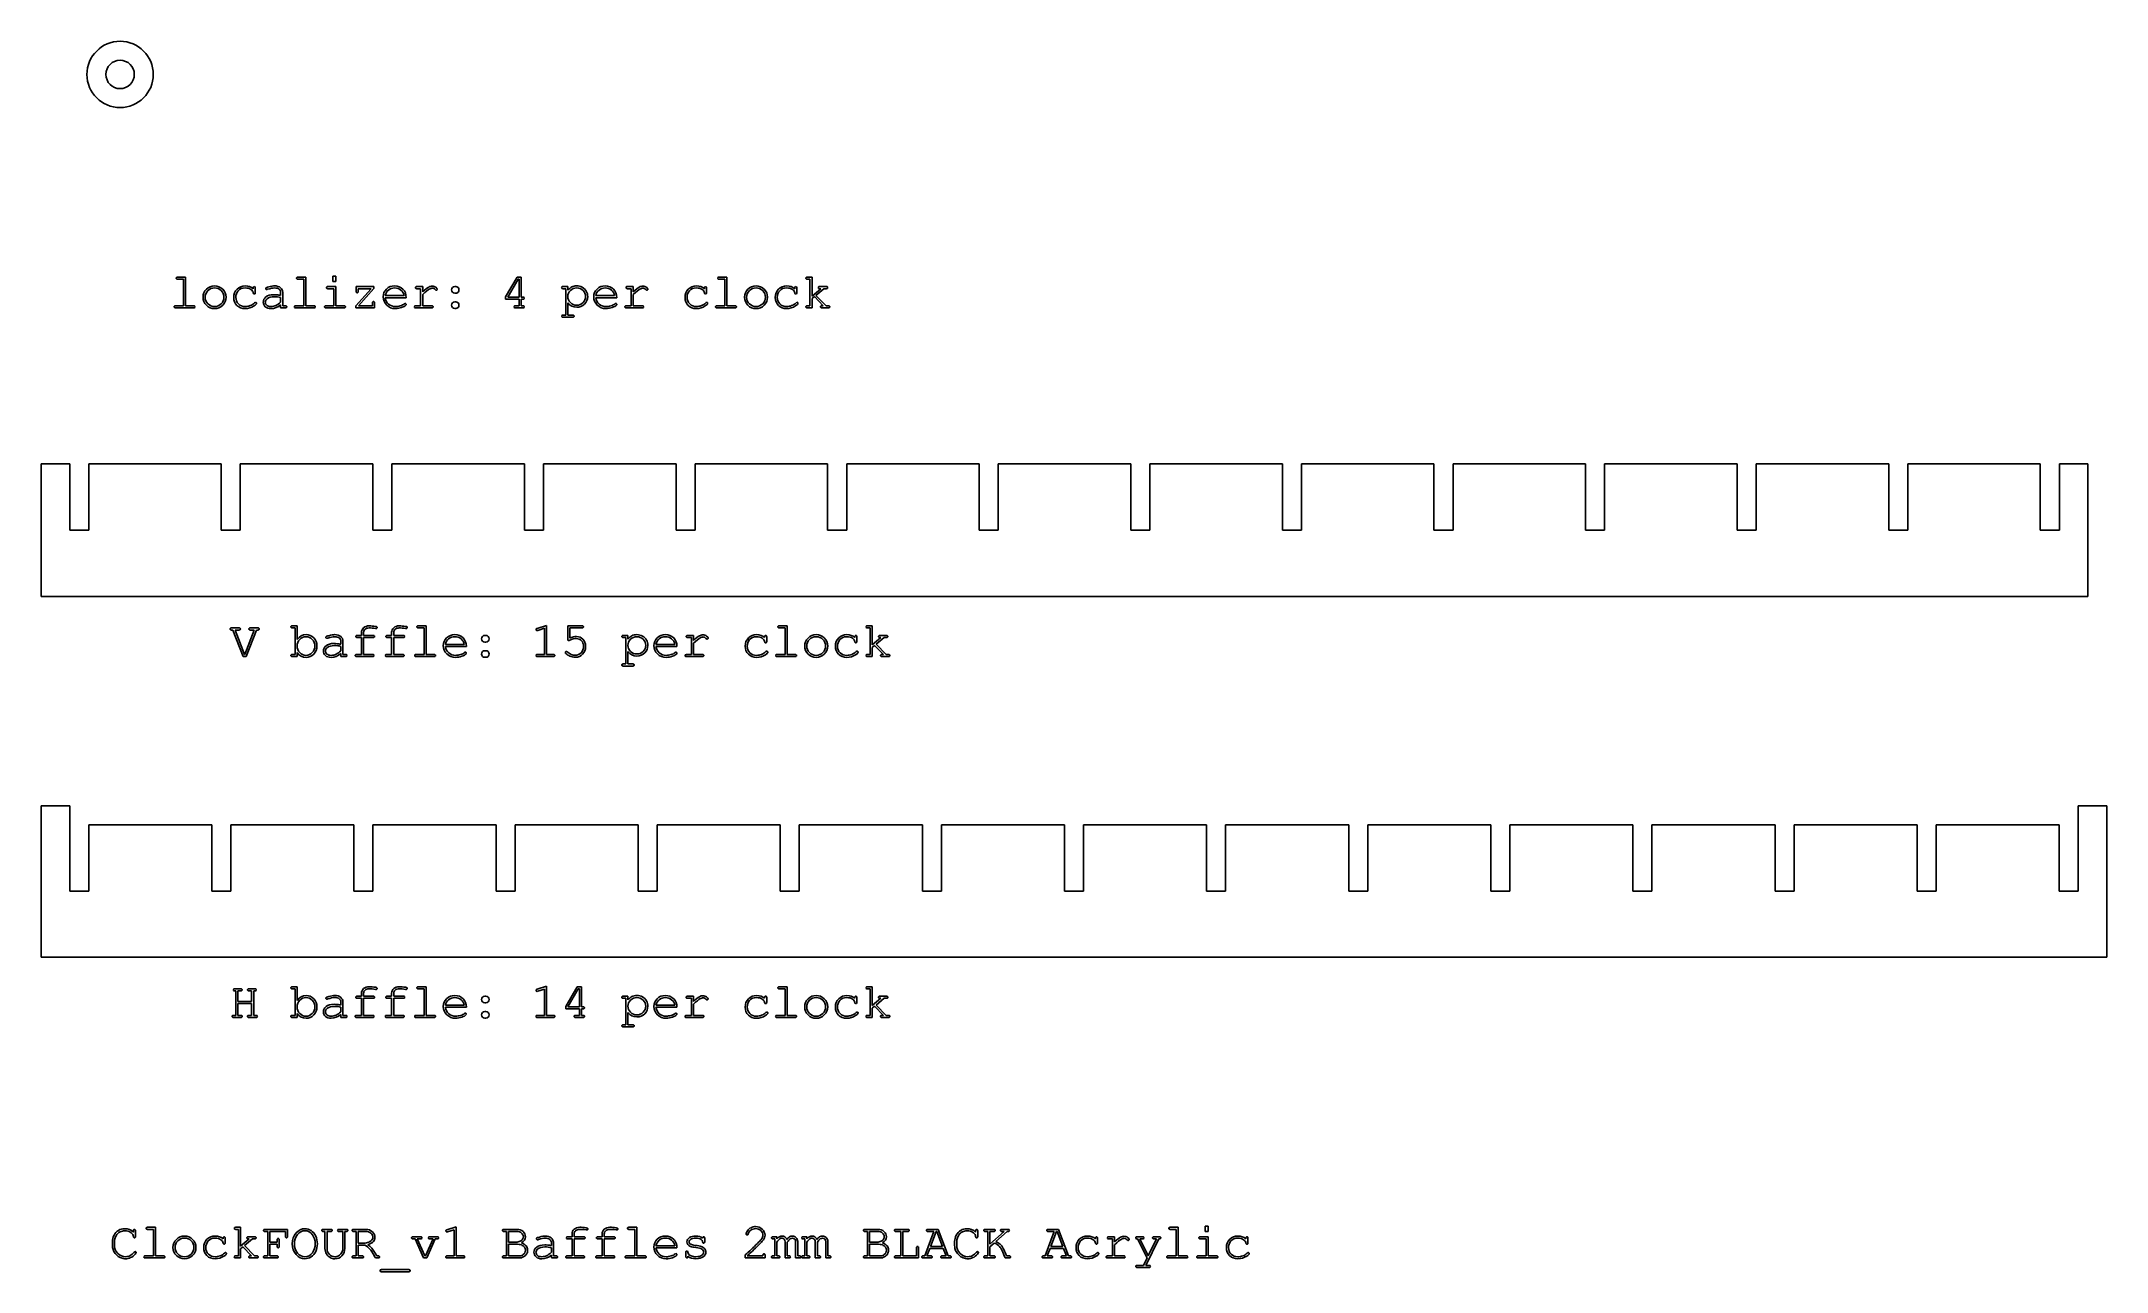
# Model space of a CAD drawing. Extents: x 8 to 226, y 116 to 246.
import ezdxf

# ---------------------------------------------------------------- set-up
doc = ezdxf.new("R2010")
doc.units = 0
doc.layers.add('Layer_1', color=7, linetype='CONTINUOUS')

msp = doc.modelspace()

# ---------------------------------------------------------------- linework, layer by layer
at = {"layer": 'Layer_1', "color": 7}
for p, q in [((22.300874, 221.442027), (23.143199, 221.442027)), ((22.926158, 221.222402), (22.300874, 221.222402)), ((22.926158, 218.416372), (22.926158, 221.222402)), ((23.143199, 221.442027), (23.143199, 218.416372)), ((30.289016, 220.217295), (30.289016, 220.289642)), ((30.289016, 220.217295), (30.289016, 220.217295)), ((30.508641, 220.289642), (30.508641, 219.798716)), ((35.626158, 221.222402), (35.000873, 221.222402)), ((35.000874, 221.442027), (35.8432, 221.442027)), ((35.626158, 218.416372), (35.626158, 221.222402)), ((35.8432, 221.442027), (35.8432, 218.416372)), ((38.173287, 220.43692), (39.023366, 220.43692)), ((38.806326, 220.217295), (38.17329, 220.217295)), ((38.695222, 220.989858), (38.695222, 221.550547)), ((38.695222, 221.550547), (39.015615, 221.550547)), ((39.015615, 220.989858), (38.695222, 220.989858)), ((38.806326, 218.416372), (38.806326, 220.217295)), ((39.015615, 221.550547), (39.015615, 220.989858)), ((39.023366, 220.43692), (39.023366, 218.416372)), ((41.107994, 218.393117), (42.725467, 220.217295)), ((41.157088, 219.92274), (41.157088, 220.43692)), ((41.157088, 220.43692), (43.032942, 220.43692)), ((42.725467, 220.217295), (41.376712, 220.217295)), ((41.376712, 220.217295), (41.376712, 219.92274)), ((43.032942, 220.243134), (41.407718, 218.416372)), ((43.032942, 220.43692), (43.032942, 220.243134)), ((47.956673, 220.217295), (47.55618, 220.217295)), ((47.556181, 220.43692), (48.173713, 220.43692)), ((47.956673, 218.40862), (47.956673, 220.217295)), ((48.173713, 220.43692), (48.173713, 219.88915)), ((51.56317, 220.43692), (51.656188, 220.43692)), ((51.56317, 220.43692), (51.56317, 220.43692)), ((56.923565, 219.356883), (58.13021, 221.442027)), ((58.249068, 221.222402), (57.150941, 219.323293)), ((58.13021, 221.442027), (58.58238, 221.442027)), ((58.362754, 221.222402), (58.249068, 221.222402)), ((58.362754, 219.323293), (58.362754, 221.222402)), ((58.58238, 221.442027), (58.58238, 219.323293)), ((62.981596, 220.43692), (63.490608, 220.43692)), ((63.273565, 220.217295), (62.981596, 220.217295)), ((63.273565, 217.419017), (63.273565, 220.217295)), ((63.490608, 220.43692), (63.490608, 220.041596)), ((70.18166, 220.217295), (69.781169, 220.217295)), ((69.78119, 220.43692), (70.398714, 220.43692)), ((70.18166, 218.40862), (70.18166, 220.217295)), ((70.398714, 220.43692), (70.398714, 219.88915)), ((77.914016, 220.217295), (77.914016, 220.289642)), ((77.914023, 220.217295), (77.914016, 220.217295)), ((78.133649, 220.289642), (78.133649, 219.798716)), ((79.450861, 221.442027), (80.293199, 221.442027)), ((80.076159, 221.222402), (79.450875, 221.222402)), ((80.076159, 218.416372), (80.076159, 221.222402)), ((80.293199, 221.442027), (80.293199, 218.416372)), ((87.439016, 220.217295), (87.439016, 220.289642)), ((87.439023, 220.217295), (87.439016, 220.217295)), ((87.658649, 220.289642), (87.658649, 219.798716)), ((88.758832, 221.442027), (89.267844, 221.442027)), ((89.050805, 221.222402), (88.758832, 221.222402)), ((89.050805, 218.416372), (89.050805, 221.222402)), ((89.267844, 221.442027), (89.267844, 219.442149)), ((89.267844, 219.442149), (90.19027, 220.217296)), ((90.523582, 220.217296), (89.676089, 219.509328)), ((90.079166, 220.436921), (90.774213, 220.436921)), ((90.19027, 220.217296), (90.079166, 220.217296)), ((90.774213, 220.217296), (90.523582, 220.217296)), ((22.073497, 218.416372), (22.926158, 218.416372)), ((23.995861, 218.199331), (22.073497, 218.199331)), ((23.143199, 218.416372), (23.995861, 218.416372)), ((27.201867, 219.312958), (27.201867, 219.312958)), ((27.421491, 219.312958), (27.421491, 219.312958)), ((33.18238, 219.501577), (33.18238, 219.852976)), ((33.18238, 218.801361), (33.18238, 219.279368)), ((33.18238, 218.199331), (33.18238, 218.511973)), ((33.691393, 218.199331), (33.18238, 218.199331)), ((33.402003, 219.852977), (33.402003, 218.416372)), ((33.402003, 218.416372), (33.691391, 218.416372)), ((34.773497, 218.416372), (35.626158, 218.416372)), ((36.695861, 218.199331), (34.773497, 218.199331)), ((35.8432, 218.416372), (36.695861, 218.416372)), ((37.953665, 218.416372), (38.806326, 218.416372)), ((39.876028, 218.199331), (37.953665, 218.199331)), ((39.023366, 218.416372), (39.876027, 218.416372)), ((41.107994, 218.199331), (41.107994, 218.393117)), ((43.092369, 218.199331), (41.107994, 218.199331)), ((41.407718, 218.416372), (42.875328, 218.416372)), ((42.875328, 218.416372), (42.875328, 218.716095)), ((43.094953, 218.716095), (43.092369, 218.199331)), ((46.432734, 219.266449), (44.220983, 219.266449)), ((44.223567, 219.486074), (46.213109, 219.486074)), ((46.432734, 219.266449), (46.432734, 219.266449)), ((49.134895, 218.199331), (47.432156, 218.199331)), ((47.432157, 218.40862), (47.956673, 218.40862)), ((48.173714, 219.60493), (48.173714, 218.416372)), ((48.173714, 218.416372), (49.134896, 218.416372)), ((51.656188, 219.734121), (51.56317, 219.734121)), ((51.56317, 218.822032), (51.656188, 218.822032)), ((51.56317, 218.822032), (51.56317, 218.822032)), ((51.656188, 218.121816), (51.56317, 218.121816)), ((56.923565, 219.106252), (56.923565, 219.356883)), ((58.362754, 219.106252), (56.923565, 219.106252)), ((57.150941, 219.323293), (58.362754, 219.323293)), ((57.957095, 218.416372), (58.362754, 218.416372)), ((58.763249, 218.199331), (57.957095, 218.199331)), ((58.362754, 218.416372), (58.362754, 219.106252)), ((58.58238, 219.323293), (58.763249, 219.323293)), ((58.763249, 219.106252), (58.58238, 219.106252)), ((58.58238, 219.106252), (58.58238, 218.416371)), ((58.58238, 218.416371), (58.763249, 218.416371)), ((63.490608, 218.72643), (63.490608, 217.419017)), ((65.37163, 219.385305), (65.37163, 219.385305)), ((68.657734, 219.266449), (66.445983, 219.266449)), ((66.448565, 219.486074), (68.438109, 219.486074)), ((68.657738, 219.266449), (68.657734, 219.266449)), ((69.657146, 218.40862), (70.18166, 218.40862)), ((71.359895, 218.199331), (69.657157, 218.199331)), ((70.398731, 219.60493), (70.398731, 218.416372)), ((70.398731, 218.416372), (71.359913, 218.416372)), ((79.223499, 218.416372), (80.076159, 218.416372)), ((81.145859, 218.199331), (79.223499, 218.199331)), ((80.293199, 218.416372), (81.145859, 218.416372)), ((84.351865, 219.312958), (84.351865, 219.312958)), ((84.57149, 219.312958), (84.57149, 219.312958)), ((88.758832, 218.416372), (89.050805, 218.416372)), ((89.267844, 218.199331), (88.758832, 218.199331)), ((89.515893, 219.37497), (89.267844, 219.16568)), ((89.267844, 219.16568), (89.267844, 218.199331)), ((90.448652, 218.416372), (89.515893, 219.37497)), ((89.676089, 219.509328), (90.748375, 218.416372)), ((90.296206, 218.416372), (90.448652, 218.416372)), ((90.999006, 218.199331), (90.296206, 218.199331)), ((90.748375, 218.416372), (90.999006, 218.416372)), ((62.981596, 217.419017), (63.273565, 217.419017)), ((64.017708, 217.201975), (62.981596, 217.201975)), ((63.490608, 217.419017), (64.017708, 217.419017)), ((27.981664, 184.392402), (28.7904, 184.392402)), ((28.149612, 184.175361), (27.981664, 184.175361)), ((29.242569, 181.369331), (28.149612, 184.175361)), ((28.7904, 184.175361), (28.374404, 184.175361)), ((28.374404, 184.175361), (29.382095, 181.586372)), ((29.397598, 181.586372), (30.392369, 184.175361)), ((30.619745, 184.175361), (29.544876, 181.369331)), ((30.392369, 184.175361), (29.978957, 184.175361)), ((29.978958, 184.392402), (30.78511, 184.392402)), ((30.78511, 184.175361), (30.619745, 184.175361)), ((34.406595, 184.612027), (34.915607, 184.612027)), ((34.698567, 184.392402), (34.406595, 184.392402)), ((34.698567, 181.586372), (34.698567, 184.392402)), ((34.915607, 184.612027), (34.915607, 183.172838)), ((41.250105, 183.60692), (41.72036, 183.60692)), ((41.72036, 183.387295), (41.250105, 183.387295)), ((41.72036, 183.60692), (41.72036, 183.935066)), ((41.72036, 181.586372), (41.72036, 183.387295)), ((41.939983, 183.935066), (41.939983, 183.60692)), ((41.939983, 183.60692), (42.955425, 183.60692)), ((41.939985, 183.387295), (41.939985, 181.586372)), ((42.955425, 183.387295), (41.939985, 183.387295)), ((44.425105, 183.60692), (44.89536, 183.60692)), ((44.89536, 183.387295), (44.425105, 183.387295)), ((44.89536, 183.60692), (44.89536, 183.935066)), ((44.89536, 181.586372), (44.89536, 183.387295)), ((45.114983, 183.935066), (45.114983, 183.60692)), ((45.114983, 183.60692), (46.130425, 183.60692)), ((45.114985, 183.387295), (45.114985, 181.586372)), ((46.130425, 183.387295), (45.114985, 183.387295)), ((48.326158, 184.392402), (47.700873, 184.392402)), ((47.700874, 184.612027), (48.5432, 184.612027)), ((48.326158, 181.586372), (48.326158, 184.392402)), ((48.5432, 184.612027), (48.5432, 181.586372)), ((54.73817, 183.60692), (54.831188, 183.60692)), ((54.73817, 183.60692), (54.73817, 183.60692)), ((60.248428, 184.34331), (61.240615, 184.655952)), ((61.023575, 184.356228), (60.315607, 184.13402)), ((61.023575, 181.586372), (61.023575, 184.356228)), ((61.240615, 184.655952), (61.240615, 181.586372)), ((63.493184, 183.172838), (63.493184, 184.612027)), ((63.493184, 184.612027), (65.007302, 184.612027)), ((63.710234, 184.392402), (63.710234, 183.330451)), ((65.007302, 184.392402), (63.710234, 184.392402)), ((69.331596, 183.60692), (69.840608, 183.60692)), ((69.623565, 183.387295), (69.331596, 183.387295)), ((69.623565, 180.589017), (69.623565, 183.387295)), ((69.840608, 183.60692), (69.840608, 183.211596)), ((76.53166, 183.387295), (76.131169, 183.387295)), ((76.13119, 183.60692), (76.748714, 183.60692)), ((76.53166, 181.57862), (76.53166, 183.387295)), ((76.748714, 183.60692), (76.748714, 183.05915)), ((84.264016, 183.387295), (84.264016, 183.459642)), ((84.264023, 183.387295), (84.264016, 183.387295)), ((84.483649, 183.459642), (84.483649, 182.968716)), ((85.800861, 184.612027), (86.643199, 184.612027)), ((86.426159, 184.392402), (85.800875, 184.392402)), ((86.426159, 181.586372), (86.426159, 184.392402)), ((86.643199, 184.612027), (86.643199, 181.586372)), ((93.789016, 183.387295), (93.789016, 183.459642)), ((93.789023, 183.387295), (93.789016, 183.387295)), ((94.008649, 183.459642), (94.008649, 182.968716)), ((95.108832, 184.612027), (95.617844, 184.612027)), ((95.400805, 184.392402), (95.108832, 184.392402)), ((95.400805, 181.586372), (95.400805, 184.392402)), ((95.617844, 184.612027), (95.617844, 182.612149)), ((95.617844, 182.612149), (96.54027, 183.387296)), ((96.873582, 183.387296), (96.026089, 182.679328)), ((96.429166, 183.606921), (97.124213, 183.606921)), ((96.54027, 183.387296), (96.429166, 183.387296)), ((97.124213, 183.387296), (96.873582, 183.387296)), ((29.544876, 181.369331), (29.242569, 181.369331)), ((29.382095, 181.586372), (29.397598, 181.586372)), ((34.406595, 181.586372), (34.698567, 181.586372)), ((34.915607, 181.369331), (34.406595, 181.369331)), ((34.915607, 181.795661), (34.915607, 181.369331)), ((36.799214, 182.482958), (36.799214, 182.482958)), ((39.53238, 182.671577), (39.53238, 183.022976)), ((39.53238, 181.971361), (39.53238, 182.449368)), ((39.53238, 181.369331), (39.53238, 181.681973)), ((40.041393, 181.369331), (39.53238, 181.369331)), ((39.752003, 183.022977), (39.752003, 181.586372)), ((39.752003, 181.586372), (40.041391, 181.586372)), ((41.195844, 181.586372), (41.72036, 181.586372)), ((42.893415, 181.369331), (41.195844, 181.369331)), ((41.939985, 181.586372), (42.893415, 181.586372)), ((44.370844, 181.586372), (44.89536, 181.586372)), ((46.068415, 181.369331), (44.370844, 181.369331)), ((45.114985, 181.586372), (46.068415, 181.586372)), ((47.473497, 181.586372), (48.326158, 181.586372)), ((49.395861, 181.369331), (47.473497, 181.369331)), ((48.5432, 181.586372), (49.395861, 181.586372)), ((52.782734, 182.436449), (50.570983, 182.436449)), ((50.573567, 182.656074), (52.563109, 182.656074)), ((52.782734, 182.436449), (52.782734, 182.436449)), ((54.831188, 182.904121), (54.73817, 182.904121)), ((54.73817, 181.992032), (54.831188, 181.992032)), ((54.73817, 181.992032), (54.73817, 181.992032)), ((54.831188, 181.291816), (54.73817, 181.291816)), ((60.279434, 181.586372), (61.023575, 181.586372)), ((61.984756, 181.369331), (60.279434, 181.369331)), ((61.240615, 181.586372), (61.984756, 181.586372)), ((69.840608, 181.89643), (69.840608, 180.589017)), ((71.72163, 182.555305), (71.72163, 182.555305)), ((75.007734, 182.436449), (72.795983, 182.436449)), ((72.798565, 182.656074), (74.788109, 182.656074)), ((75.007738, 182.436449), (75.007734, 182.436449)), ((76.007146, 181.57862), (76.53166, 181.57862)), ((77.709895, 181.369331), (76.007157, 181.369331)), ((76.748731, 182.77493), (76.748731, 181.586372)), ((76.748731, 181.586372), (77.709913, 181.586372)), ((85.573499, 181.586372), (86.426159, 181.586372)), ((87.495859, 181.369331), (85.573499, 181.369331)), ((86.643199, 181.586372), (87.495859, 181.586372)), ((90.701865, 182.482958), (90.701865, 182.482958)), ((90.92149, 182.482958), (90.92149, 182.482958)), ((95.108832, 181.586372), (95.400805, 181.586372)), ((95.617844, 181.369331), (95.108832, 181.369331)), ((95.865893, 182.54497), (95.617844, 182.33568)), ((95.617844, 182.33568), (95.617844, 181.369331)), ((96.798652, 181.586372), (95.865893, 182.54497)), ((96.026089, 182.679328), (97.098375, 181.586372)), ((96.646206, 181.586372), (96.798652, 181.586372)), ((97.349006, 181.369331), (96.646206, 181.369331)), ((97.098375, 181.586372), (97.349006, 181.586372)), ((69.331596, 180.589017), (69.623565, 180.589017)), ((70.367708, 180.371975), (69.331596, 180.371975)), ((69.840608, 180.589017), (70.367708, 180.589017)), ((28.327896, 146.292402), (28.971267, 146.292402)), ((28.462255, 146.075361), (28.327896, 146.075361)), ((28.462255, 143.486372), (28.462255, 146.075361)), ((28.971267, 146.075361), (28.679296, 146.075361)), ((28.679296, 146.075361), (28.679296, 144.948815)), ((29.829096, 146.292402), (30.472468, 146.292402)), ((30.118484, 146.075361), (29.829096, 146.075361)), ((30.118484, 144.948815), (30.118484, 146.075361)), ((30.472468, 146.075361), (30.338109, 146.075361)), ((30.338109, 146.075361), (30.338109, 143.486372)), ((34.406595, 146.512027), (34.915607, 146.512027)), ((34.698567, 146.292402), (34.406595, 146.292402)), ((34.698567, 143.486372), (34.698567, 146.292402)), ((34.915607, 146.512027), (34.915607, 145.072838)), ((48.326158, 146.292402), (47.700873, 146.292402)), ((47.700874, 146.512027), (48.5432, 146.512027)), ((48.326158, 143.486372), (48.326158, 146.292402)), ((48.5432, 146.512027), (48.5432, 143.486372)), ((60.248428, 146.24331), (61.240615, 146.555952)), ((61.023575, 146.256228), (60.315607, 146.03402)), ((61.023575, 143.486372), (61.023575, 146.256228)), ((61.240615, 146.555952), (61.240615, 143.486372)), ((63.273565, 144.426883), (64.48021, 146.512027)), ((64.599068, 146.292402), (63.500941, 144.393293)), ((64.48021, 146.512027), (64.93238, 146.512027)), ((64.712754, 146.292402), (64.599068, 146.292402)), ((64.712754, 144.393293), (64.712754, 146.292402)), ((64.93238, 146.512027), (64.93238, 144.393293)), ((85.800861, 146.512027), (86.643199, 146.512027)), ((86.426159, 146.292402), (85.800875, 146.292402)), ((86.426159, 143.486372), (86.426159, 146.292402)), ((86.643199, 146.512027), (86.643199, 143.486372)), ((95.108832, 146.512027), (95.617844, 146.512027)), ((95.400805, 146.292402), (95.108832, 146.292402)), ((95.400805, 143.486372), (95.400805, 146.292402)), ((95.617844, 146.512027), (95.617844, 144.512149)), ((28.679296, 144.948815), (30.118484, 144.948815)), ((30.118484, 144.731774), (28.679296, 144.731774)), ((28.679296, 144.731774), (28.679296, 143.486372)), ((30.118484, 143.486372), (30.118484, 144.731774)), ((36.799214, 144.382958), (36.799214, 144.382958)), ((39.53238, 144.571577), (39.53238, 144.922976)), ((39.53238, 143.871361), (39.53238, 144.349368)), ((39.752003, 144.922977), (39.752003, 143.486372)), ((41.250105, 145.50692), (41.72036, 145.50692)), ((41.72036, 145.287295), (41.250105, 145.287295)), ((41.72036, 145.50692), (41.72036, 145.835066)), ((41.72036, 143.486372), (41.72036, 145.287295)), ((41.939983, 145.835066), (41.939983, 145.50692)), ((41.939983, 145.50692), (42.955425, 145.50692)), ((41.939985, 145.287295), (41.939985, 143.486372)), ((42.955425, 145.287295), (41.939985, 145.287295)), ((44.425105, 145.50692), (44.89536, 145.50692)), ((44.89536, 145.287295), (44.425105, 145.287295)), ((44.89536, 145.50692), (44.89536, 145.835066)), ((44.89536, 143.486372), (44.89536, 145.287295)), ((45.114983, 145.835066), (45.114983, 145.50692)), ((45.114983, 145.50692), (46.130425, 145.50692)), ((45.114985, 145.287295), (45.114985, 143.486372)), ((46.130425, 145.287295), (45.114985, 145.287295)), ((52.782734, 144.336449), (50.570983, 144.336449)), ((50.573567, 144.556074), (52.563109, 144.556074)), ((52.782734, 144.336449), (52.782734, 144.336449)), ((54.73817, 145.50692), (54.831188, 145.50692)), ((54.73817, 145.50692), (54.73817, 145.50692)), ((54.831188, 144.804121), (54.73817, 144.804121)), ((54.73817, 143.892032), (54.831188, 143.892032)), ((54.73817, 143.892032), (54.73817, 143.892032)), ((63.273565, 144.176252), (63.273565, 144.426883)), ((64.712754, 144.176252), (63.273565, 144.176252)), ((63.500941, 144.393293), (64.712754, 144.393293)), ((64.712754, 143.486372), (64.712754, 144.176252)), ((64.93238, 144.393293), (65.113249, 144.393293)), ((65.113249, 144.176252), (64.93238, 144.176252)), ((64.93238, 144.176252), (64.93238, 143.486371)), ((69.331596, 145.50692), (69.840608, 145.50692)), ((69.623565, 145.287295), (69.331596, 145.287295)), ((69.623565, 142.489017), (69.623565, 145.287295)), ((69.840608, 145.50692), (69.840608, 145.111596)), ((71.72163, 144.455305), (71.72163, 144.455305)), ((75.007734, 144.336449), (72.795983, 144.336449)), ((72.798565, 144.556074), (74.788109, 144.556074)), ((75.007738, 144.336449), (75.007734, 144.336449)), ((76.53166, 145.287295), (76.131169, 145.287295)), ((76.13119, 145.50692), (76.748714, 145.50692)), ((76.53166, 143.47862), (76.53166, 145.287295)), ((76.748714, 145.50692), (76.748714, 144.95915)), ((76.748731, 144.67493), (76.748731, 143.486372)), ((84.264016, 145.287295), (84.264016, 145.359642)), ((84.264023, 145.287295), (84.264016, 145.287295)), ((84.483649, 145.359642), (84.483649, 144.868716)), ((90.701865, 144.382958), (90.701865, 144.382958)), ((90.92149, 144.382958), (90.92149, 144.382958)), ((93.789016, 145.287295), (93.789016, 145.359642)), ((93.789023, 145.287295), (93.789016, 145.287295)), ((94.008649, 145.359642), (94.008649, 144.868716)), ((95.617844, 144.512149), (96.54027, 145.287296)), ((95.865893, 144.44497), (95.617844, 144.23568)), ((95.617844, 144.23568), (95.617844, 143.269331)), ((96.798652, 143.486372), (95.865893, 144.44497)), ((96.873582, 145.287296), (96.026089, 144.579328)), ((96.026089, 144.579328), (97.098375, 143.486372)), ((96.429166, 145.506921), (97.124213, 145.506921)), ((96.54027, 145.287296), (96.429166, 145.287296)), ((97.124213, 145.287296), (96.873582, 145.287296)), ((28.216792, 143.486372), (28.462255, 143.486372)), ((28.971267, 143.269331), (28.216792, 143.269331)), ((28.679296, 143.486372), (28.971267, 143.486372)), ((29.829096, 143.486372), (30.118484, 143.486372)), ((30.583572, 143.269331), (29.829096, 143.269331)), ((30.338109, 143.486372), (30.583572, 143.486372)), ((34.406595, 143.486372), (34.698567, 143.486372)), ((34.915607, 143.269331), (34.406595, 143.269331)), ((34.915607, 143.695661), (34.915607, 143.269331)), ((39.53238, 143.269331), (39.53238, 143.581973)), ((40.041393, 143.269331), (39.53238, 143.269331)), ((39.752003, 143.486372), (40.041391, 143.486372)), ((41.195844, 143.486372), (41.72036, 143.486372)), ((42.893415, 143.269331), (41.195844, 143.269331)), ((41.939985, 143.486372), (42.893415, 143.486372)), ((44.370844, 143.486372), (44.89536, 143.486372)), ((46.068415, 143.269331), (44.370844, 143.269331)), ((45.114985, 143.486372), (46.068415, 143.486372)), ((47.473497, 143.486372), (48.326158, 143.486372)), ((49.395861, 143.269331), (47.473497, 143.269331)), ((48.5432, 143.486372), (49.395861, 143.486372)), ((54.831188, 143.191816), (54.73817, 143.191816)), ((60.279434, 143.486372), (61.023575, 143.486372)), ((61.984756, 143.269331), (60.279434, 143.269331)), ((61.240615, 143.486372), (61.984756, 143.486372)), ((64.307095, 143.486372), (64.712754, 143.486372)), ((65.113249, 143.269331), (64.307095, 143.269331)), ((64.93238, 143.486371), (65.113249, 143.486371)), ((69.331596, 142.489017), (69.623565, 142.489017)), ((70.367708, 142.271975), (69.331596, 142.271975)), ((69.840608, 143.79643), (69.840608, 142.489017)), ((69.840608, 142.489017), (70.367708, 142.489017)), ((76.007146, 143.47862), (76.53166, 143.47862)), ((77.709895, 143.269331), (76.007157, 143.269331)), ((76.748731, 143.486372), (77.709913, 143.486372)), ((85.573499, 143.486372), (86.426159, 143.486372)), ((87.495859, 143.269331), (85.573499, 143.269331)), ((86.643199, 143.486372), (87.495859, 143.486372)), ((95.108832, 143.486372), (95.400805, 143.486372)), ((95.617844, 143.269331), (95.108832, 143.269331)), ((96.646206, 143.486372), (96.798652, 143.486372)), ((97.349006, 143.269331), (96.646206, 143.269331)), ((97.098375, 143.486372), (97.349006, 143.486372)), ((17.638109, 120.595262), (17.638109, 120.747708)), ((17.638109, 120.595262), (17.638109, 120.595262)), ((17.85515, 120.747708), (17.85515, 120.145678)), ((19.125871, 121.112027), (19.9682, 121.112027)), ((19.751158, 120.892402), (19.125873, 120.892402)), ((19.751158, 118.086372), (19.751158, 120.892402)), ((19.9682, 121.112027), (19.9682, 118.086372)), ((27.114016, 119.887295), (27.114016, 119.959642)), ((27.333641, 119.959642), (27.333641, 119.468716)), ((28.433833, 121.112027), (28.942845, 121.112027)), ((28.725805, 120.892402), (28.433833, 120.892402)), ((28.725805, 118.086372), (28.725805, 120.892402)), ((28.942845, 121.112027), (28.942845, 119.112149)), ((29.754166, 120.106921), (30.449214, 120.106921)), ((31.818122, 120.675361), (31.52615, 120.675361)), ((31.526152, 120.892402), (33.916187, 120.892402)), ((31.818122, 118.086372), (31.818122, 120.675361)), ((33.696562, 120.675361), (32.035165, 120.675361)), ((32.035165, 120.675361), (32.035165, 119.546231)), ((33.696562, 120.145677), (33.696562, 120.675361)), ((33.916187, 120.892402), (33.916187, 120.145677)), ((37.679778, 120.892402), (38.480763, 120.892402)), ((37.863231, 120.675361), (37.67978, 120.675361)), ((37.863231, 118.861518), (37.863231, 120.675361)), ((38.480763, 120.675361), (38.08027, 120.675361)), ((38.08027, 120.675361), (38.08027, 118.861518)), ((39.341175, 120.892402), (40.14216, 120.892402)), ((39.741668, 120.675361), (39.341175, 120.675361)), ((39.741668, 118.861518), (39.741668, 120.675361)), ((39.95871, 120.675361), (39.95871, 118.861518)), ((40.14216, 120.675361), (39.95871, 120.675361)), ((40.867699, 120.892402), (42.18028, 120.892402)), ((41.159671, 120.675361), (40.867699, 120.675361)), ((41.159671, 118.086372), (41.159671, 120.675361)), ((42.175113, 120.675361), (41.376712, 120.675361)), ((41.376712, 120.675361), (41.376712, 119.435127)), ((47.142768, 120.10692), (47.956672, 120.10692)), ((48.907518, 120.10692), (49.724006, 120.10692)), ((50.723433, 120.84331), (51.715617, 121.155952)), ((51.498574, 120.856228), (50.790608, 120.63402)), ((51.498574, 118.086372), (51.498574, 120.856228)), ((51.715617, 121.155952), (51.715617, 118.086372)), ((56.740114, 120.892402), (58.104373, 120.892402)), ((57.032087, 120.675361), (56.740114, 120.675361)), ((57.032087, 118.086372), (57.032087, 120.675361)), ((58.109541, 120.675361), (57.249126, 120.675361)), ((57.249126, 120.675361), (57.249126, 119.548815)), ((63.475104, 120.10692), (63.94536, 120.10692)), ((63.94536, 120.10692), (63.94536, 120.435066)), ((64.164982, 120.435066), (64.164982, 120.10692)), ((64.164982, 120.10692), (65.180425, 120.10692)), ((66.650104, 120.10692), (67.12036, 120.10692)), ((67.12036, 120.10692), (67.12036, 120.435066)), ((67.339982, 120.435066), (67.339982, 120.10692)), ((67.339982, 120.10692), (68.355425, 120.10692)), ((69.925861, 121.112027), (70.768199, 121.112027)), ((70.551159, 120.892402), (69.925875, 120.892402)), ((70.551159, 118.086372), (70.551159, 120.892402)), ((70.768199, 121.112027), (70.768199, 118.086372)), ((77.725365, 119.96481), (77.725396, 119.96481)), ((77.945029, 119.959642), (77.945029, 119.587572)), ((85.144581, 120.10692), (85.545076, 120.10692)), ((85.545076, 120.10692), (85.545076, 119.887295)), ((88.319581, 120.10692), (88.720076, 120.10692)), ((88.720076, 120.10692), (88.720076, 119.887295)), ((94.840114, 120.892402), (96.204373, 120.892402)), ((95.132087, 120.675361), (94.840114, 120.675361)), ((95.132087, 118.086372), (95.132087, 120.675361)), ((96.209541, 120.675361), (95.349126, 120.675361)), ((95.349126, 120.675361), (95.349126, 119.548815)), ((98.12106, 120.892402), (99.374212, 120.892402)), ((98.637823, 120.675361), (98.12106, 120.675361)), ((98.637823, 118.086372), (98.637823, 120.675361)), ((98.857441, 120.675361), (98.857441, 118.086372)), ((99.374212, 120.675361), (98.857441, 120.675361)), ((101.177195, 118.086372), (102.135795, 120.675361)), ((101.495006, 120.892402), (102.587964, 120.892402)), ((102.135795, 120.675361), (101.495006, 120.675361)), ((102.360585, 120.675361), (101.779228, 119.096646)), ((102.440687, 120.675361), (102.360585, 120.675361)), ((103.04013, 119.096646), (102.440687, 120.675361)), ((102.587964, 120.892402), (103.647331, 118.086372)), ((106.538102, 120.595263), (106.538109, 120.595262)), ((106.538109, 120.595262), (106.538109, 120.747708)), ((106.755131, 120.747708), (106.755131, 120.145678)), ((107.545282, 120.892402), (108.454789, 120.892402)), ((107.837255, 120.675361), (107.545282, 120.675361)), ((107.837255, 118.086372), (107.837255, 120.675361)), ((108.454789, 120.675361), (108.054295, 120.675361)), ((108.054295, 120.675361), (108.054295, 119.339525)), ((108.054295, 119.339525), (109.552912, 120.675361)), ((109.865555, 120.675361), (108.671829, 119.608243)), ((109.3152, 120.892402), (109.953403, 120.892402)), ((109.552912, 120.675361), (109.3152, 120.675361)), ((109.953403, 120.675361), (109.865555, 120.675361)), ((113.877195, 118.086372), (114.835795, 120.675361)), ((114.195006, 120.892402), (115.287964, 120.892402)), ((114.835795, 120.675361), (114.195006, 120.675361)), ((115.060585, 120.675361), (114.479228, 119.096646)), ((115.140687, 120.675361), (115.060585, 120.675361)), ((115.74013, 119.096646), (115.140687, 120.675361)), ((115.287964, 120.892402), (116.347331, 118.086372)), ((119.189016, 119.887295), (119.189016, 119.959642)), ((119.408649, 119.959642), (119.408649, 119.468716)), ((120.581225, 120.10692), (121.198714, 120.10692)), ((121.198714, 120.10692), (121.198714, 119.55915)), ((123.57531, 120.10692), (124.169593, 120.10692)), ((125.345228, 120.10692), (125.936925, 120.10692)), ((127.075861, 121.112027), (127.918199, 121.112027)), ((127.701159, 120.892402), (127.075875, 120.892402)), ((127.701159, 118.086372), (127.701159, 120.892402)), ((127.918199, 121.112027), (127.918199, 118.086372)), ((130.248275, 120.10692), (131.098378, 120.10692)), ((130.77022, 120.659858), (130.77022, 121.220547)), ((130.77022, 121.220547), (131.090617, 121.220547)), ((131.090617, 120.659858), (130.77022, 120.659858)), ((131.090617, 121.220547), (131.090617, 120.659858)), ((131.098378, 120.10692), (131.098378, 118.086372)), ((135.064016, 119.887295), (135.064016, 119.959642)), ((135.283649, 119.959642), (135.283649, 119.468716)), ((15.423774, 119.171577), (15.423774, 119.61341)), ((15.640815, 119.582404), (15.640815, 119.202583)), ((18.898497, 118.086372), (19.751158, 118.086372)), ((20.820861, 117.869331), (18.898497, 117.869331)), ((19.9682, 118.086372), (20.820861, 118.086372)), ((24.026867, 118.982958), (24.026867, 118.982958)), ((24.246491, 118.982958), (24.246491, 118.982958)), ((27.114016, 119.887295), (27.114016, 119.887295)), ((28.433833, 118.086372), (28.725805, 118.086372)), ((28.942845, 117.869331), (28.433833, 117.869331)), ((28.942845, 119.112149), (29.86527, 119.887296)), ((29.190892, 119.04497), (28.942845, 118.83568)), ((28.942845, 118.83568), (28.942845, 117.869331)), ((30.123652, 118.086372), (29.190892, 119.04497)), ((30.198583, 119.887296), (29.351089, 119.179328)), ((29.351089, 119.179328), (30.423375, 118.086372)), ((29.86527, 119.887296), (29.754166, 119.887296)), ((29.971206, 118.086372), (30.123652, 118.086372)), ((30.674006, 117.869331), (29.971206, 117.869331)), ((30.449214, 119.887296), (30.198583, 119.887296)), ((30.423375, 118.086372), (30.674006, 118.086372)), ((31.52615, 118.086372), (31.818122, 118.086372)), ((32.779304, 117.869331), (31.52615, 117.869331)), ((32.035163, 119.32919), (32.035163, 118.086372)), ((32.812895, 119.32919), (32.035163, 119.32919)), ((32.035163, 118.086372), (32.779304, 118.086372)), ((32.035165, 119.546231), (32.812895, 119.546231)), ((32.812895, 119.546231), (32.812895, 119.791694)), ((32.812895, 119.083727), (32.812895, 119.32919)), ((33.03252, 119.791694), (33.03252, 119.083727)), ((36.840555, 119.373115), (36.840555, 119.373115)), ((37.06018, 119.373115), (37.06018, 119.373115)), ((40.867699, 118.086372), (41.159671, 118.086372)), ((41.777204, 117.869331), (40.867699, 117.869331)), ((41.376712, 119.435127), (41.968407, 119.435127)), ((41.376712, 119.218086), (41.376712, 118.086372)), ((42.066592, 119.218086), (41.376712, 119.218086)), ((41.376712, 118.086372), (41.777204, 118.086372)), ((43.487694, 117.869331), (43.198306, 117.869331)), ((43.322329, 118.086372), (43.487694, 118.086372)), ((47.364977, 119.887295), (47.142768, 119.887295)), ((48.256395, 117.869331), (47.364977, 119.887295)), ((47.956672, 119.887295), (47.597521, 119.887295)), ((47.597521, 119.887295), (48.393338, 118.086372)), ((48.623298, 117.869331), (48.256395, 117.869331)), ((48.393338, 118.086372), (48.488939, 118.086372)), ((48.488939, 118.086372), (49.269253, 119.887295)), ((49.504381, 119.887295), (48.623298, 117.869331)), ((49.269253, 119.887295), (48.907518, 119.887295)), ((49.724006, 119.887295), (49.504381, 119.887295)), ((50.754435, 118.086372), (51.498574, 118.086372)), ((52.459755, 117.869331), (50.754435, 117.869331)), ((51.715617, 118.086372), (52.459755, 118.086372)), ((56.740114, 118.086372), (57.032087, 118.086372)), ((58.362754, 117.869331), (56.740114, 117.869331)), ((57.249126, 119.548815), (58.016524, 119.548815)), ((58.029443, 119.32919), (57.249126, 119.32919)), ((57.249126, 119.32919), (57.249126, 118.086372)), ((57.249126, 118.086372), (58.347253, 118.086372)), ((61.75738, 119.171577), (61.75738, 119.522976)), ((61.75738, 118.471361), (61.75738, 118.949368)), ((61.75738, 117.869331), (61.75738, 118.181973)), ((62.266392, 117.869331), (61.75738, 117.869331)), ((61.976998, 119.522977), (61.976998, 118.086372)), ((61.976998, 118.086372), (62.266385, 118.086372)), ((63.420843, 118.086372), (63.94536, 118.086372)), ((65.118413, 117.869331), (63.420843, 117.869331)), ((63.94536, 119.887295), (63.475104, 119.887295)), ((63.94536, 118.086372), (63.94536, 119.887295)), ((64.164986, 119.887295), (64.164986, 118.086372)), ((65.180425, 119.887295), (64.164986, 119.887295)), ((64.164986, 118.086372), (65.118413, 118.086372)), ((66.595843, 118.086372), (67.12036, 118.086372)), ((68.293413, 117.869331), (66.595843, 117.869331)), ((67.12036, 119.887295), (66.650104, 119.887295)), ((67.12036, 118.086372), (67.12036, 119.887295)), ((67.339986, 119.887295), (67.339986, 118.086372)), ((68.355425, 119.887295), (67.339986, 119.887295)), ((67.339986, 118.086372), (68.293413, 118.086372)), ((69.698499, 118.086372), (70.551159, 118.086372)), ((71.620859, 117.869331), (69.698499, 117.869331)), ((70.768199, 118.086372), (71.620859, 118.086372)), ((75.007734, 118.936449), (72.795983, 118.936449)), ((72.798565, 119.156074), (74.788109, 119.156074)), ((75.007738, 118.936449), (75.007734, 118.936449)), ((75.955475, 118.014025), (75.955475, 118.461026)), ((82.212469, 117.869331), (82.212469, 118.189725)), ((84.310533, 117.869331), (82.212469, 117.869331)), ((82.424354, 118.101875), (82.424336, 118.086372)), ((82.424336, 118.086372), (84.090901, 118.086372)), ((84.090901, 118.086372), (84.090901, 118.171638)), ((84.310533, 118.171638), (84.310533, 117.869331)), ((85.328033, 119.887295), (85.144581, 119.887295)), ((85.144581, 118.086372), (85.328033, 118.086372)), ((85.728527, 117.869331), (85.144581, 117.869331)), ((85.328033, 118.086372), (85.328033, 119.887295)), ((85.545076, 119.52556), (85.545076, 118.086372)), ((85.545076, 118.086372), (85.728527, 118.086372)), ((86.436492, 117.869331), (86.436492, 119.566901)), ((86.836987, 117.869331), (86.436492, 117.869331)), ((86.656118, 119.52556), (86.656118, 118.086372)), ((86.656118, 118.086372), (86.836987, 118.086372)), ((87.539787, 117.869331), (87.539787, 119.582404)), ((87.940278, 117.869331), (87.539787, 117.869331)), ((87.756827, 119.603075), (87.756827, 118.086372)), ((87.756827, 118.086372), (87.940278, 118.086372)), ((88.503033, 119.887295), (88.319581, 119.887295)), ((88.319581, 118.086372), (88.503033, 118.086372)), ((88.903527, 117.869331), (88.319581, 117.869331)), ((88.503033, 118.086372), (88.503033, 119.887295)), ((88.720076, 119.52556), (88.720076, 118.086372)), ((88.720076, 118.086372), (88.903527, 118.086372)), ((89.611492, 117.869331), (89.611492, 119.566901)), ((90.011987, 117.869331), (89.611492, 117.869331)), ((89.831118, 119.52556), (89.831118, 118.086372)), ((89.831118, 118.086372), (90.011987, 118.086372)), ((90.714787, 117.869331), (90.714787, 119.582404)), ((91.115278, 117.869331), (90.714787, 117.869331)), ((90.931827, 119.603075), (90.931827, 118.086372)), ((90.931827, 118.086372), (91.115278, 118.086372)), ((94.840114, 118.086372), (95.132087, 118.086372)), ((96.462754, 117.869331), (94.840114, 117.869331)), ((95.349126, 119.548815), (96.116524, 119.548815)), ((96.129443, 119.32919), (95.349126, 119.32919)), ((95.349126, 119.32919), (95.349126, 118.086372)), ((95.349126, 118.086372), (96.447253, 118.086372)), ((98.12106, 118.086372), (98.637823, 118.086372)), ((100.518845, 117.869331), (98.12106, 117.869331)), ((98.857441, 118.086372), (100.299213, 118.086372)), ((100.299213, 118.086372), (100.299213, 118.949368)), ((100.518845, 118.949368), (100.518845, 117.869331)), ((101.009248, 118.086372), (101.177195, 118.086372)), ((101.820567, 117.869331), (101.009248, 117.869331)), ((101.696544, 118.879605), (101.404571, 118.086372)), ((101.404571, 118.086372), (101.820567, 118.086372)), ((103.122814, 118.879605), (101.696544, 118.879605)), ((101.779228, 119.096646), (103.04013, 119.096646)), ((103.006542, 118.086372), (103.419952, 118.086372)), ((103.815278, 117.869331), (103.006542, 117.869331)), ((103.419952, 118.086372), (103.122814, 118.879605)), ((103.647331, 118.086372), (103.815278, 118.086372)), ((104.323768, 119.171577), (104.323768, 119.61341)), ((104.540797, 119.582404), (104.540797, 119.202583)), ((107.545282, 118.086372), (107.837255, 118.086372)), ((108.454789, 117.869331), (107.545282, 117.869331)), ((108.490963, 119.445462), (108.054295, 119.052721)), ((108.054295, 119.052721), (108.054295, 118.086372)), ((108.054295, 118.086372), (108.454789, 118.086372)), ((110.064507, 117.869331), (109.645929, 117.869331)), ((109.793207, 118.086372), (110.064507, 118.086372)), ((113.709248, 118.086372), (113.877195, 118.086372)), ((114.520567, 117.869331), (113.709248, 117.869331)), ((114.396544, 118.879605), (114.104571, 118.086372)), ((114.104571, 118.086372), (114.520567, 118.086372)), ((115.822814, 118.879605), (114.396544, 118.879605)), ((114.479228, 119.096646), (115.74013, 119.096646)), ((115.706542, 118.086372), (116.119952, 118.086372)), ((116.515278, 117.869331), (115.706542, 117.869331)), ((116.119952, 118.086372), (115.822814, 118.879605)), ((116.347331, 118.086372), (116.515278, 118.086372)), ((119.189023, 119.887295), (119.189016, 119.887295)), ((122.159895, 117.869331), (120.457157, 117.869331)), ((120.457182, 118.07862), (120.981695, 118.07862)), ((120.981695, 119.887295), (120.581204, 119.887295)), ((120.981695, 118.07862), (120.981695, 119.887295)), ((121.198731, 119.27493), (121.198731, 118.086372)), ((121.198731, 118.086372), (122.159913, 118.086372)), ((123.639908, 119.887295), (123.57531, 119.887295)), ((124.6476, 117.869331), (123.639908, 119.887295)), ((124.169593, 119.887295), (123.87762, 119.887295)), ((123.87762, 119.887295), (124.763872, 118.107042)), ((124.265185, 117.089017), (124.6476, 117.869331)), ((125.872324, 119.887295), (124.497729, 117.089016)), ((124.763872, 118.107042), (125.637201, 119.887295)), ((125.637201, 119.887295), (125.345228, 119.887295)), ((126.848499, 118.086372), (127.701159, 118.086372)), ((128.770859, 117.869331), (126.848499, 117.869331)), ((127.918199, 118.086372), (128.770859, 118.086372)), ((130.028664, 118.086372), (130.881328, 118.086372)), ((131.951027, 117.869331), (130.028664, 117.869331)), ((130.881328, 119.887295), (130.248289, 119.887295)), ((130.881328, 118.086372), (130.881328, 119.887295)), ((131.098378, 118.086372), (131.951038, 118.086372)), ((135.064023, 119.887295), (135.064016, 119.887295)), ((43.815321, 116.636848), (46.70145, 116.636848)), ((46.701452, 116.419807), (43.815323, 116.419807)), ((46.70145, 116.419807), (46.701452, 116.419807)), ((123.58564, 117.089017), (124.265185, 117.089017)), ((124.836209, 116.871975), (123.58564, 116.871975)), ((124.497729, 117.089016), (124.836209, 117.089016))]:
    msp.add_line(p, q, dxfattribs=at)
at = {"layer": 'Layer_1', "color": 1}
for p, q in [((7.92063, 187.719331), (7.92063, 201.719317)), ((7.92063, 201.719317), (10.914984, 201.719317)), ((10.914984, 201.719317), (10.914984, 194.713679)), ((12.926273, 194.713679), (12.926273, 201.719317)), ((12.926273, 201.719317), (26.914986, 201.719317)), ((26.914986, 201.719317), (26.914986, 194.713679)), ((28.926274, 194.713679), (28.926274, 201.719317)), ((28.926274, 201.719317), (42.914986, 201.719317)), ((42.914986, 201.719317), (42.914986, 194.713679)), ((44.926274, 194.713679), (44.926274, 201.719317)), ((44.926274, 201.719317), (58.914968, 201.719317)), ((58.914968, 201.719317), (58.914968, 194.713679)), ((60.92626, 194.713679), (60.92626, 201.719317)), ((60.92626, 201.719317), (74.914992, 201.719317)), ((74.914992, 201.719317), (74.914992, 194.713679)), ((76.926284, 194.713679), (76.926284, 201.719317)), ((76.926284, 201.719317), (90.914981, 201.719317)), ((90.914981, 201.719317), (90.914981, 194.713679)), ((92.926273, 194.713679), (92.926273, 201.719317)), ((92.926273, 201.719317), (106.914971, 201.719317)), ((106.914971, 201.719317), (106.914971, 194.713679)), ((108.926263, 194.713679), (108.926263, 201.719317)), ((108.926263, 201.719317), (122.914995, 201.719317)), ((122.914995, 201.719317), (122.914995, 194.713679)), ((124.926287, 194.713679), (124.926287, 201.719317)), ((124.926287, 201.719317), (138.914984, 201.719317)), ((138.914984, 201.719317), (138.914984, 194.713679)), ((140.926276, 194.713679), (140.926276, 201.719317)), ((140.926276, 201.719317), (154.914973, 201.719317)), ((154.914973, 201.719317), (154.914973, 194.713679)), ((156.926265, 194.713679), (156.926265, 201.719317)), ((156.926265, 201.719317), (170.914998, 201.719317)), ((170.914998, 201.719317), (170.914998, 194.713679)), ((172.92629, 194.713679), (172.92629, 201.719317)), ((172.92629, 201.719317), (186.914987, 201.719317)), ((186.914987, 201.719317), (186.914987, 194.713679)), ((188.926279, 194.713679), (188.926279, 201.719317)), ((188.926279, 201.719317), (202.914976, 201.719317)), ((202.914976, 201.719317), (202.914976, 194.713679)), ((204.926268, 194.713679), (204.926268, 201.719317)), ((204.926268, 201.719317), (218.915001, 201.719317)), ((218.915001, 201.719317), (218.915001, 194.713679)), ((220.926257, 194.713679), (220.926257, 201.719317)), ((220.926257, 201.719317), (223.920635, 201.719317)), ((223.920635, 201.719317), (223.920635, 187.719331)), ((10.914984, 194.713679), (11.920629, 194.713679)), ((11.920629, 194.713679), (12.926273, 194.713679)), ((26.914986, 194.713679), (27.920628, 194.713679)), ((27.920628, 194.713679), (28.926274, 194.713679)), ((42.914986, 194.713679), (43.920628, 194.713679)), ((43.920628, 194.713679), (44.926274, 194.713679)), ((58.914968, 194.713679), (59.920631, 194.713679)), ((59.920631, 194.713679), (60.92626, 194.713679)), ((74.914992, 194.713679), (75.920621, 194.713679)), ((75.920621, 194.713679), (76.926284, 194.713679)), ((90.914981, 194.713679), (91.920645, 194.713679)), ((91.920645, 194.713679), (92.926273, 194.713679)), ((106.914971, 194.713679), (107.920634, 194.713679)), ((107.920634, 194.713679), (108.926263, 194.713679)), ((122.914995, 194.713679), (123.920623, 194.713679)), ((123.920623, 194.713679), (124.926287, 194.713679)), ((138.914984, 194.713679), (139.920613, 194.713679)), ((139.920613, 194.713679), (140.926276, 194.713679)), ((154.914973, 194.713679), (155.920637, 194.713679)), ((155.920637, 194.713679), (156.926265, 194.713679)), ((170.914998, 194.713679), (171.920626, 194.713679)), ((171.920626, 194.713679), (172.92629, 194.713679)), ((186.914987, 194.713679), (187.920615, 194.713679)), ((187.920615, 194.713679), (188.926279, 194.713679)), ((202.914976, 194.713679), (203.92064, 194.713679)), ((203.92064, 194.713679), (204.926268, 194.713679)), ((218.915001, 194.713679), (219.920629, 194.713679)), ((219.920629, 194.713679), (220.926257, 194.713679)), ((11.920629, 187.719331), (7.92063, 187.719331)), ((219.920629, 187.719331), (11.920629, 187.719331)), ((223.920635, 187.719331), (219.920629, 187.719331)), ((7.92063, 149.619331), (7.92063, 165.61933)), ((7.92063, 165.61933), (10.914984, 165.61933)), ((10.914984, 165.61933), (10.914984, 156.613686)), ((12.926273, 156.613686), (12.926273, 163.619331)), ((12.926273, 163.619331), (25.914984, 163.619331)), ((25.914984, 163.619331), (25.914984, 156.613686)), ((27.926273, 156.613686), (27.926273, 163.619331)), ((27.926273, 163.619331), (40.914983, 163.619331)), ((40.914983, 163.619331), (40.914983, 156.613686)), ((42.926275, 156.613686), (42.926275, 163.619331)), ((42.926275, 163.619331), (55.914981, 163.619331)), ((55.914981, 163.619331), (55.914981, 156.613686)), ((57.926273, 156.613686), (57.926273, 163.619331)), ((57.926273, 163.619331), (70.914986, 163.619331)), ((70.914986, 163.619331), (70.914986, 156.613686)), ((72.926278, 156.613686), (72.926278, 163.619331)), ((72.926278, 163.619331), (85.914991, 163.619331)), ((85.914991, 163.619331), (85.914991, 156.613686)), ((87.926283, 156.613686), (87.926283, 163.619331)), ((87.926283, 163.619331), (100.914997, 163.619331)), ((100.914997, 163.619331), (100.914997, 156.613686)), ((102.926289, 156.613686), (102.926289, 163.619331)), ((102.926289, 163.619331), (115.914967, 163.619331)), ((115.914967, 163.619331), (115.914967, 156.613686)), ((117.926259, 156.613686), (117.926259, 163.619331)), ((117.926259, 163.619331), (130.914972, 163.619331)), ((130.914972, 163.619331), (130.914972, 156.613686)), ((132.926264, 156.613686), (132.926264, 163.619331)), ((132.926264, 163.619331), (145.914977, 163.619331)), ((145.914977, 163.619331), (145.914977, 156.613686)), ((147.926269, 156.613686), (147.926269, 163.619331)), ((147.926269, 163.619331), (160.914983, 163.619331)), ((160.914983, 163.619331), (160.914983, 156.613686)), ((162.926274, 156.613686), (162.926274, 163.619331)), ((162.926274, 163.619331), (175.914988, 163.619331)), ((175.914988, 163.619331), (175.914988, 156.613686)), ((177.92628, 156.613686), (177.92628, 163.619331)), ((177.92628, 163.619331), (190.914993, 163.619331)), ((190.914993, 163.619331), (190.914993, 156.613686)), ((192.926285, 156.613686), (192.926285, 163.619331)), ((192.926285, 163.619331), (205.914998, 163.619331)), ((205.914998, 163.619331), (205.914998, 156.613686)), ((207.92629, 156.613686), (207.92629, 163.619331)), ((207.92629, 163.619331), (220.914968, 163.619331)), ((220.914968, 163.619331), (220.914968, 156.613686)), ((222.92626, 156.613686), (222.92626, 165.61933)), ((222.92626, 165.61933), (225.920638, 165.61933)), ((225.920638, 165.61933), (225.920638, 149.619331)), ((10.914984, 156.613686), (11.920629, 156.613686)), ((11.920629, 156.613686), (12.926273, 156.613686)), ((25.914984, 156.613686), (26.92063, 156.613686)), ((26.92063, 156.613686), (27.926273, 156.613686)), ((40.914983, 156.613686), (41.920629, 156.613686)), ((41.920629, 156.613686), (42.926275, 156.613686)), ((55.914981, 156.613686), (56.920644, 156.613686)), ((56.920644, 156.613686), (57.926273, 156.613686)), ((70.914986, 156.613686), (71.920614, 156.613686)), ((71.920614, 156.613686), (72.926278, 156.613686)), ((85.914991, 156.613686), (86.92062, 156.613686)), ((86.92062, 156.613686), (87.926283, 156.613686)), ((100.914997, 156.613686), (101.920625, 156.613686)), ((101.920625, 156.613686), (102.926289, 156.613686)), ((115.914967, 156.613686), (116.92063, 156.613686)), ((116.92063, 156.613686), (117.926259, 156.613686)), ((130.914972, 156.613686), (131.920636, 156.613686)), ((131.920636, 156.613686), (132.926264, 156.613686)), ((145.914977, 156.613686), (146.920641, 156.613686)), ((146.920641, 156.613686), (147.926269, 156.613686)), ((160.914983, 156.613686), (161.920646, 156.613686)), ((161.920646, 156.613686), (162.926274, 156.613686)), ((175.914988, 156.613686), (176.920616, 156.613686)), ((176.920616, 156.613686), (177.92628, 156.613686)), ((190.914993, 156.613686), (191.920621, 156.613686)), ((191.920621, 156.613686), (192.926285, 156.613686)), ((205.914998, 156.613686), (206.920627, 156.613686)), ((206.920627, 156.613686), (207.92629, 156.613686)), ((220.914968, 156.613686), (221.920632, 156.613686)), ((221.920632, 156.613686), (222.92626, 156.613686)), ((11.920629, 149.619331), (7.92063, 149.619331)), ((221.920632, 149.619331), (11.920629, 149.619331)), ((225.920638, 149.619331), (221.920632, 149.619331))]:
    msp.add_line(p, q, dxfattribs=at)
for points in [[(16.238629, 246.337345), (14.305632, 246.337345), (12.738629, 244.770341), (12.738629, 242.837331)], [(16.238629, 244.337342), (15.410202, 244.337342), (14.738628, 243.665759), (14.738628, 242.837331)], [(19.738629, 242.837331), (19.738629, 244.770341), (18.171625, 246.337345), (16.238629, 246.337345)], [(17.738629, 242.837331), (17.738629, 243.665759), (17.067057, 244.337342), (16.238629, 244.337342)], [(12.738629, 242.837331), (12.738629, 240.90432), (14.305632, 239.337317), (16.238629, 239.337317)], [(14.738628, 242.837331), (14.738628, 242.008903), (15.410202, 241.33732), (16.238629, 241.33732)], [(16.238629, 241.33732), (17.067057, 241.33732), (17.738629, 242.008903), (17.738629, 242.837331)], [(16.238629, 239.337317), (18.171625, 239.337317), (19.738629, 240.90432), (19.738629, 242.837331)]]:
    msp.add_open_spline(points, degree=3, dxfattribs=at)
at = {"layer": 'Layer_1', "color": 7}
for points in [[(22.153596, 221.333506), (22.153595, 221.364509), (22.164792, 221.390347), (22.187186, 221.411021)], [(22.188477, 221.253408), (22.165222, 221.274075), (22.153595, 221.300775), (22.153596, 221.333506)], [(22.187186, 221.411021), (22.209578, 221.431689), (22.247474, 221.442024), (22.300874, 221.442027)], [(22.300874, 221.222402), (22.249196, 221.222399), (22.211731, 221.232734), (22.188477, 221.253408)], [(25.349266, 220.161743), (25.585254, 220.396869), (25.872058, 220.514433), (26.209679, 220.514435)], [(26.207095, 220.29481), (25.931486, 220.294808), (25.696789, 220.198776), (25.503004, 220.006714)], [(26.911187, 220.008006), (26.717398, 220.199207), (26.482701, 220.294808), (26.207095, 220.29481)], [(26.209679, 220.514435), (26.543851, 220.514433), (26.829363, 220.397299), (27.066216, 220.163035)], [(28.582402, 220.168203), (28.812361, 220.399022), (29.10218, 220.514433), (29.451858, 220.514435)], [(29.438938, 220.29481), (29.116821, 220.294808), (28.872219, 220.194039), (28.705133, 219.992503)], [(30.047429, 220.129446), (29.896704, 220.239687), (29.693874, 220.294808), (29.438938, 220.29481)], [(29.451858, 220.514435), (29.784308, 220.514433), (30.06336, 220.415386), (30.289016, 220.217295)], [(30.289016, 220.289642), (30.289014, 220.343039), (30.299349, 220.380935), (30.320022, 220.403331)], [(30.320022, 220.403331), (30.340691, 220.425721), (30.366528, 220.436918), (30.397537, 220.43692)], [(30.397537, 220.43692), (30.430264, 220.436918), (30.456962, 220.425721), (30.477635, 220.403331)], [(30.477635, 220.403331), (30.498304, 220.380935), (30.508637, 220.343039), (30.508641, 220.289642)], [(31.603664, 220.230214), (31.603664, 220.259496), (31.612276, 220.28275), (31.629502, 220.299978)], [(31.633379, 220.1527), (31.61357, 220.173368), (31.603664, 220.199207), (31.603664, 220.230214)], [(31.629502, 220.299978), (31.653618, 220.325814), (31.750941, 220.361126), (31.921473, 220.405914)], [(32.520922, 220.29481), (32.352111, 220.294808), (32.115261, 220.245715), (31.810371, 220.147532)], [(31.921473, 220.405914), (32.19019, 220.478259), (32.39345, 220.514433), (32.531255, 220.514435)], [(33.017015, 220.163035), (32.90677, 220.250883), (32.741406, 220.294808), (32.520922, 220.29481)], [(32.531255, 220.514435), (32.805139, 220.514433), (33.018734, 220.446823), (33.172043, 220.311605)], [(33.172043, 220.311605), (33.325348, 220.176383), (33.402001, 220.023507), (33.402003, 219.852977)], [(34.853595, 221.333506), (34.853594, 221.364509), (34.864792, 221.390347), (34.887186, 221.411021)], [(34.888477, 221.253408), (34.865222, 221.274075), (34.853595, 221.300775), (34.853595, 221.333506)], [(34.887186, 221.411021), (34.909577, 221.431689), (34.947475, 221.442024), (35.000874, 221.442027)], [(35.000873, 221.222402), (34.949196, 221.222399), (34.911731, 221.232734), (34.888477, 221.253408)], [(38.026011, 220.325816), (38.02601, 220.358542), (38.037208, 220.385242), (38.059599, 220.405914)], [(38.060894, 220.248301), (38.037639, 220.26897), (38.026011, 220.294808), (38.026011, 220.325816)], [(38.059599, 220.405914), (38.08199, 220.426583), (38.119887, 220.436918), (38.173287, 220.43692)], [(38.17329, 220.217295), (38.121613, 220.217293), (38.084147, 220.227629), (38.060894, 220.248301)], [(44.351466, 220.175954), (44.58487, 220.401606), (44.873827, 220.514433), (45.218338, 220.514435)], [(45.218338, 220.29481), (44.965122, 220.294808), (44.74722, 220.220738), (44.564631, 220.072601)], [(45.218338, 220.514435), (45.573181, 220.514433), (45.865152, 220.398591), (46.094253, 220.166911)], [(45.873336, 220.070018), (45.689883, 220.219877), (45.47155, 220.294808), (45.218338, 220.29481)], [(47.445076, 220.248301), (47.422682, 220.26897), (47.411485, 220.295669), (47.411488, 220.3284)], [(47.411488, 220.3284), (47.411487, 220.359404), (47.422255, 220.385242), (47.443785, 220.405914)], [(47.443785, 220.405914), (47.465315, 220.426583), (47.502781, 220.436918), (47.556181, 220.43692)], [(47.55618, 220.217295), (47.504503, 220.217293), (47.467469, 220.227629), (47.445076, 220.248301)], [(48.173713, 219.88915), (48.456209, 220.144085), (48.667652, 220.308158), (48.808041, 220.381368)], [(48.808041, 220.381368), (48.948427, 220.454574), (49.078048, 220.491178), (49.196906, 220.49118)], [(49.209826, 220.274139), (49.115084, 220.274137), (49.000965, 220.236241), (48.86747, 220.160451)], [(49.196906, 220.49118), (49.326095, 220.491178), (49.446243, 220.447684), (49.55735, 220.360697)], [(49.341601, 220.24055), (49.296813, 220.262941), (49.252888, 220.274137), (49.209826, 220.274139)], [(49.499215, 220.116526), (49.438923, 220.176813), (49.386385, 220.218155), (49.341601, 220.24055)], [(49.55735, 220.360697), (49.668451, 220.273707), (49.724003, 220.207819), (49.724006, 220.163035)], [(51.21177, 220.082937), (51.211769, 220.184565), (51.24665, 220.26897), (51.316415, 220.336151)], [(51.316415, 220.336151), (51.386177, 220.403328), (51.468429, 220.436918), (51.56317, 220.43692)], [(51.656188, 220.43692), (51.752649, 220.436918), (51.835331, 220.402467), (51.904234, 220.333567)], [(51.904234, 220.333567), (51.973134, 220.264663), (52.007586, 220.182842), (52.007587, 220.088104)], [(62.836904, 220.3284), (62.836904, 220.359404), (62.848087, 220.385242), (62.870489, 220.405914)], [(62.870489, 220.248301), (62.848087, 220.26897), (62.836904, 220.295669), (62.836904, 220.3284)], [(62.870489, 220.405914), (62.89289, 220.426583), (62.929918, 220.436918), (62.981596, 220.43692)], [(62.981596, 220.217295), (62.929918, 220.217293), (62.892883, 220.227629), (62.870489, 220.248301)], [(63.490608, 220.041596), (63.619799, 220.198345), (63.758462, 220.31634), (63.906604, 220.395579)], [(64.433703, 220.29481), (64.17015, 220.294808), (63.947082, 220.205236), (63.764491, 220.026093)], [(63.906604, 220.395579), (64.054739, 220.474814), (64.229579, 220.514433), (64.431118, 220.514435)], [(64.431118, 220.514435), (64.644714, 220.514433), (64.841945, 220.464479), (65.022814, 220.364573)], [(65.099035, 220.027384), (64.917305, 220.205666), (64.695528, 220.294808), (64.433703, 220.29481)], [(65.022814, 220.364573), (65.20368, 220.264663), (65.343637, 220.125568), (65.442683, 219.947286)], [(66.576469, 220.175954), (66.809873, 220.401606), (67.09883, 220.514432), (67.443342, 220.514435)], [(67.443339, 220.29481), (67.190122, 220.294808), (66.972218, 220.220738), (66.789631, 220.072601)], [(68.098338, 220.070018), (67.914883, 220.219877), (67.696552, 220.294808), (67.443339, 220.29481)], [(67.443342, 220.514435), (67.798184, 220.514432), (68.090157, 220.398591), (68.319258, 220.166911)], [(69.636481, 220.3284), (69.636481, 220.359404), (69.64724, 220.385242), (69.668795, 220.405914)], [(69.670065, 220.248301), (69.647664, 220.26897), (69.636481, 220.295669), (69.636481, 220.3284)], [(69.668795, 220.405914), (69.690315, 220.426583), (69.72779, 220.436918), (69.78119, 220.43692)], [(69.781169, 220.217295), (69.729491, 220.217293), (69.692456, 220.227629), (69.670065, 220.248301)], [(70.398714, 219.88915), (70.681211, 220.144085), (70.892652, 220.308158), (71.03304, 220.381368)], [(71.03304, 220.381368), (71.173428, 220.454574), (71.303049, 220.491178), (71.421907, 220.49118)], [(71.434843, 220.274139), (71.340101, 220.274137), (71.225981, 220.236241), (71.092486, 220.160451)], [(71.421907, 220.49118), (71.551094, 220.491178), (71.671243, 220.447684), (71.78235, 220.360697)], [(71.56662, 220.24055), (71.521831, 220.262941), (71.477903, 220.274137), (71.434843, 220.274139)], [(71.72423, 220.116526), (71.66394, 220.176813), (71.611401, 220.218155), (71.56662, 220.24055)], [(71.78235, 220.360697), (71.893451, 220.273707), (71.949003, 220.207819), (71.949006, 220.163035)], [(76.207408, 220.168203), (76.437369, 220.399022), (76.727187, 220.514432), (77.076864, 220.514435)], [(77.063956, 220.29481), (76.741838, 220.294808), (76.497236, 220.194039), (76.33015, 219.992503)], [(77.672448, 220.129446), (77.52172, 220.239687), (77.318891, 220.294808), (77.063956, 220.29481)], [(77.076864, 220.514435), (77.409315, 220.514432), (77.688369, 220.415386), (77.914023, 220.217295)], [(77.914016, 220.289642), (77.914013, 220.343039), (77.924353, 220.380935), (77.945025, 220.403331)], [(77.945025, 220.403331), (77.965698, 220.425721), (77.991532, 220.436918), (78.022541, 220.43692)], [(78.022541, 220.43692), (78.055279, 220.436918), (78.081967, 220.425721), (78.102639, 220.403331)], [(78.102639, 220.403331), (78.123312, 220.380935), (78.133649, 220.343039), (78.133649, 220.289642)], [(79.303587, 221.333506), (79.303583, 221.364509), (79.31477, 221.390347), (79.337171, 221.411021)], [(79.338476, 221.253408), (79.315228, 221.274075), (79.303587, 221.300775), (79.303587, 221.333506)], [(79.337171, 221.411021), (79.359572, 221.431689), (79.397461, 221.442024), (79.450861, 221.442027)], [(79.450875, 221.222402), (79.399196, 221.222399), (79.361731, 221.232734), (79.338476, 221.253408)], [(82.499266, 220.161743), (82.735254, 220.396869), (83.022058, 220.514433), (83.359677, 220.514435)], [(83.357095, 220.29481), (83.081487, 220.294808), (82.846788, 220.198776), (82.653003, 220.006714)], [(84.061187, 220.008006), (83.867399, 220.199207), (83.632703, 220.294808), (83.357095, 220.29481)], [(83.359677, 220.514435), (83.69385, 220.514433), (83.979363, 220.397299), (84.216215, 220.163035)], [(85.732408, 220.168203), (85.962369, 220.399022), (86.252187, 220.514432), (86.601864, 220.514435)], [(86.588956, 220.29481), (86.266838, 220.294808), (86.022236, 220.194039), (85.85515, 219.992503)], [(87.197448, 220.129446), (87.04672, 220.239687), (86.843891, 220.294808), (86.588956, 220.29481)], [(86.601864, 220.514435), (86.934315, 220.514432), (87.213369, 220.415386), (87.439023, 220.217295)], [(87.439016, 220.289642), (87.439013, 220.343039), (87.449353, 220.380935), (87.470025, 220.403331)], [(87.470025, 220.403331), (87.490698, 220.425721), (87.516532, 220.436918), (87.547541, 220.43692)], [(87.547541, 220.43692), (87.580279, 220.436918), (87.606967, 220.425721), (87.627639, 220.403331)], [(87.627639, 220.403331), (87.648312, 220.380935), (87.658649, 220.343039), (87.658649, 220.289642)], [(88.614144, 221.333506), (88.61414, 221.364509), (88.625327, 221.390347), (88.647728, 221.411021)], [(88.647728, 221.253408), (88.625327, 221.274075), (88.614144, 221.300775), (88.614144, 221.333506)], [(88.647728, 221.411021), (88.670129, 221.431689), (88.707157, 221.442024), (88.758832, 221.442027)], [(88.758832, 221.222402), (88.707157, 221.222399), (88.670122, 221.232734), (88.647728, 221.253408)], [(89.934478, 220.325816), (89.934478, 220.358542), (89.945661, 220.385242), (89.968062, 220.405915)], [(89.968062, 220.248302), (89.945661, 220.26897), (89.934478, 220.294808), (89.934478, 220.325816)], [(89.968062, 220.405915), (89.990464, 220.426583), (90.027488, 220.436918), (90.079166, 220.436921)], [(90.079166, 220.217296), (90.027488, 220.217294), (89.990453, 220.227629), (89.968062, 220.248302)], [(90.774213, 220.436921), (90.827609, 220.436918), (90.865504, 220.426583), (90.887902, 220.405915)], [(90.887902, 220.248302), (90.865501, 220.227629), (90.827609, 220.217294), (90.774213, 220.217296)], [(90.887902, 220.405915), (90.910304, 220.385242), (90.921487, 220.358542), (90.921487, 220.325816)], [(90.921487, 220.325816), (90.921487, 220.294808), (90.910304, 220.26897), (90.887902, 220.248302)], [(21.928803, 218.307851), (21.928803, 218.340579), (21.939999, 218.366848), (21.962393, 218.386658)], [(21.962393, 218.230337), (21.939999, 218.251007), (21.928803, 218.276845), (21.928803, 218.307851)], [(21.962393, 218.386658), (21.984786, 218.406467), (22.02182, 218.416371), (22.073497, 218.416372)], [(22.073497, 218.199331), (22.02182, 218.199331), (21.984786, 218.209666), (21.962393, 218.230337)], [(23.995861, 218.416372), (24.049257, 218.416371), (24.087153, 218.406467), (24.109549, 218.386658)], [(24.109549, 218.230337), (24.087153, 218.209666), (24.049257, 218.199331), (23.995861, 218.199331)], [(24.109549, 218.386658), (24.131939, 218.366848), (24.143136, 218.340579), (24.143138, 218.307851)], [(24.143138, 218.307851), (24.143136, 218.276845), (24.131939, 218.251007), (24.109549, 218.230337)], [(24.995283, 219.312958), (24.995283, 219.643686), (25.113277, 219.926614), (25.349266, 220.161743)], [(25.349266, 218.466756), (25.113277, 218.701883), (24.995283, 218.98395), (24.995283, 219.312958)], [(25.503004, 220.006714), (25.309216, 219.814648), (25.212323, 219.583396), (25.212324, 219.312958)], [(25.212324, 219.312958), (25.212323, 219.044239), (25.309216, 218.813418), (25.503004, 218.620494)], [(26.209679, 218.114065), (25.872058, 218.114065), (25.585254, 218.231628), (25.349266, 218.466756)], [(25.503004, 218.620494), (25.696789, 218.427568), (25.931486, 218.331105), (26.207095, 218.331106)], [(26.207095, 218.331106), (26.482701, 218.331105), (26.717398, 218.427137), (26.911187, 218.619202)], [(27.066216, 218.465464), (26.829363, 218.231198), (26.543851, 218.114065), (26.209679, 218.114065)], [(27.201867, 219.312958), (27.201864, 219.585119), (27.104971, 219.816801), (26.911187, 220.008006)], [(26.911187, 218.619202), (27.104971, 218.811265), (27.201864, 219.042517), (27.201867, 219.312958)], [(27.066216, 220.163035), (27.303063, 219.928767), (27.421488, 219.645408), (27.421491, 219.312958)], [(27.421491, 219.312958), (27.421488, 218.982228), (27.303063, 218.69973), (27.066216, 218.465464)], [(28.237462, 219.297455), (28.237462, 219.647131), (28.352442, 219.93738), (28.582402, 220.168203)], [(28.574651, 218.448669), (28.349858, 218.671739), (28.237462, 218.954667), (28.237462, 219.297455)], [(28.705133, 219.992503), (28.538045, 219.790963), (28.454502, 219.560142), (28.454503, 219.300039)], [(28.454503, 219.300039), (28.454502, 219.019263), (28.546658, 218.78758), (28.730971, 218.604991)], [(29.436355, 218.114064), (29.086677, 218.114065), (28.799442, 218.225599), (28.574651, 218.448669)], [(28.730971, 218.604991), (28.915283, 218.4224), (29.153856, 218.331106), (29.44669, 218.331106)], [(30.374283, 218.390533), (30.093505, 218.206221), (29.780863, 218.114065), (29.436355, 218.114064)], [(29.44669, 218.331106), (29.615498, 218.331106), (29.787322, 218.362111), (29.962162, 218.424123)], [(29.962162, 218.424123), (30.136999, 218.486135), (30.295042, 218.586042), (30.436294, 218.723847)], [(30.289016, 219.78063), (30.278679, 219.902929), (30.198149, 220.019201), (30.047429, 220.129446)], [(30.323898, 219.681153), (30.304086, 219.70096), (30.292459, 219.734119), (30.289016, 219.78063)], [(30.397537, 219.651438), (30.368253, 219.651437), (30.343705, 219.661342), (30.323898, 219.681153)], [(30.635248, 218.67217), (30.635246, 218.5981), (30.548257, 218.504221), (30.374283, 218.390533)], [(30.476344, 219.685028), (30.456532, 219.662633), (30.430263, 219.651437), (30.397537, 219.651438)], [(30.436294, 218.723847), (30.472464, 218.758297), (30.504332, 218.775522), (30.531895, 218.775523)], [(30.508641, 219.798716), (30.506912, 219.745316), (30.496149, 219.70742), (30.476344, 219.685028)], [(30.531895, 218.775523), (30.561176, 218.775522), (30.585722, 218.765618), (30.605534, 218.745809)], [(30.605534, 218.745809), (30.625339, 218.725999), (30.635245, 218.701453), (30.635248, 218.67217)], [(31.342699, 218.796193), (31.342698, 219.006344), (31.439161, 219.189795), (31.632087, 219.346547)], [(31.562324, 218.311727), (31.415907, 218.443502), (31.342698, 218.60499), (31.342699, 218.796193)], [(31.761278, 219.160512), (31.626919, 219.058881), (31.559739, 218.937442), (31.55974, 218.796194)], [(31.55974, 218.796194), (31.559739, 218.665279), (31.610985, 218.555037), (31.713477, 218.465464)], [(32.172106, 218.114065), (31.912, 218.114065), (31.70874, 218.179952), (31.562324, 218.311727)], [(31.632087, 219.346547), (31.825012, 219.503298), (32.106648, 219.581674), (32.476997, 219.581675)], [(31.704434, 220.121694), (31.676871, 220.121692), (31.653188, 220.132027), (31.633379, 220.1527)], [(31.810371, 220.147532), (31.755248, 220.130304), (31.719936, 220.121692), (31.704434, 220.121694)], [(31.713477, 218.465464), (31.815968, 218.375892), (31.965399, 218.331106), (32.16177, 218.331106)], [(32.500251, 219.364634), (32.185023, 219.364633), (31.9387, 219.296593), (31.761278, 219.160512)], [(32.16177, 218.331106), (32.349527, 218.331106), (32.523935, 218.368571), (32.684994, 218.443502)], [(33.18238, 218.511973), (32.867152, 218.246701), (32.530394, 218.114065), (32.172106, 218.114065)], [(32.476997, 219.581675), (32.576903, 219.581674), (32.685423, 219.575214), (32.802558, 219.562296)], [(32.859402, 219.343964), (32.745712, 219.357743), (32.625995, 219.364633), (32.500251, 219.364634)], [(32.684994, 218.443502), (32.846051, 218.518432), (33.011846, 218.637719), (33.18238, 218.801361)], [(32.802558, 219.562296), (32.91969, 219.549376), (33.046297, 219.529136), (33.18238, 219.501577)], [(33.18238, 219.279368), (33.080747, 219.30865), (32.973088, 219.330182), (32.859402, 219.343964)], [(33.18238, 219.852976), (33.182378, 219.97183), (33.127256, 220.075183), (33.017015, 220.163035)], [(33.691391, 218.416372), (33.744788, 218.416372), (33.782683, 218.406467), (33.80508, 218.386658)], [(33.80508, 218.230337), (33.782685, 218.209666), (33.744789, 218.199331), (33.691393, 218.199331)], [(33.80508, 218.386658), (33.82747, 218.366848), (33.838668, 218.340579), (33.838668, 218.307851)], [(33.838668, 218.307851), (33.838665, 218.276845), (33.827467, 218.251007), (33.80508, 218.230337)], [(34.662393, 218.230337), (34.639999, 218.251007), (34.628802, 218.276845), (34.628805, 218.307851)], [(34.628805, 218.307851), (34.628805, 218.340579), (34.640002, 218.366848), (34.662393, 218.386658)], [(34.662393, 218.386658), (34.684787, 218.406467), (34.72182, 218.416371), (34.773497, 218.416372)], [(34.773497, 218.199331), (34.72182, 218.199331), (34.684786, 218.209666), (34.662393, 218.230337)], [(36.695861, 218.416372), (36.749257, 218.416371), (36.787153, 218.406467), (36.809549, 218.386658)], [(36.809549, 218.230337), (36.787153, 218.209666), (36.749257, 218.199331), (36.695861, 218.199331)], [(36.809549, 218.386658), (36.83194, 218.366848), (36.843137, 218.340579), (36.843137, 218.307851)], [(36.843137, 218.307851), (36.843134, 218.276845), (36.831936, 218.251007), (36.809549, 218.230337)], [(37.808969, 218.307851), (37.808969, 218.340579), (37.820166, 218.366848), (37.842561, 218.386658)], [(37.842561, 218.230337), (37.820166, 218.251007), (37.808969, 218.276845), (37.808969, 218.307851)], [(37.842561, 218.386658), (37.864951, 218.406467), (37.901988, 218.416371), (37.953665, 218.416372)], [(37.953665, 218.199331), (37.901988, 218.199331), (37.864953, 218.209666), (37.842561, 218.230337)], [(39.876027, 218.416372), (39.929423, 218.416371), (39.96732, 218.406467), (39.989715, 218.386658)], [(39.989715, 218.230337), (39.967321, 218.209666), (39.929425, 218.199331), (39.876028, 218.199331)], [(39.989715, 218.386658), (40.012106, 218.366848), (40.023303, 218.340579), (40.023303, 218.307851)], [(40.023303, 218.307851), (40.0233, 218.276845), (40.012103, 218.251007), (39.989715, 218.230337)], [(41.188093, 219.811635), (41.167421, 219.834027), (41.157088, 219.871062), (41.157088, 219.92274)], [(41.268192, 219.778046), (41.235464, 219.778044), (41.208763, 219.789241), (41.188093, 219.811635)], [(41.345706, 219.811635), (41.325034, 219.789241), (41.299197, 219.778044), (41.268192, 219.778046)], [(41.376712, 219.92274), (41.376711, 219.871062), (41.366376, 219.834027), (41.345706, 219.811635)], [(42.875328, 218.716095), (42.875326, 218.767771), (42.885231, 218.804806), (42.905043, 218.827199)], [(42.905043, 218.827199), (42.924851, 218.849592), (42.951118, 218.860788), (42.983849, 218.860789)], [(42.983849, 218.860789), (43.016577, 218.860788), (43.043274, 218.849592), (43.063948, 218.827199)], [(43.063948, 218.827199), (43.084617, 218.804806), (43.09495, 218.767771), (43.094953, 218.716095)], [(44.001358, 219.364634), (44.001357, 219.679859), (44.11806, 219.950299), (44.351466, 220.175954)], [(44.37472, 218.479675), (44.125811, 218.723415), (44.001357, 219.018401), (44.001358, 219.364634)], [(44.220983, 219.266449), (44.258878, 218.985673), (44.376442, 218.759589), (44.573674, 218.588196)], [(44.564631, 220.072601), (44.38204, 219.924461), (44.268352, 219.728952), (44.223567, 219.486074)], [(45.306188, 218.114064), (44.934116, 218.114065), (44.623627, 218.235935), (44.37472, 218.479675)], [(44.573674, 218.588196), (44.770905, 218.416802), (45.015076, 218.331105), (45.306188, 218.331106)], [(45.306188, 218.331106), (45.468106, 218.331105), (45.637776, 218.357805), (45.815201, 218.411204)], [(45.956019, 218.226461), (45.745005, 218.15153), (45.528395, 218.114065), (45.306188, 218.114064)], [(45.815201, 218.411204), (45.992621, 218.464603), (46.137315, 218.535227), (46.249283, 218.623077)], [(46.213109, 219.486074), (46.170043, 219.725506), (46.056785, 219.920154), (45.873336, 220.070018)], [(46.396561, 218.468048), (46.313875, 218.38192), (46.167028, 218.301391), (45.956019, 218.226461)], [(46.094253, 220.166911), (46.32335, 219.935226), (46.436176, 219.635073), (46.432734, 219.266449)], [(46.249283, 218.623077), (46.28201, 218.648915), (46.310431, 218.661834), (46.334549, 218.661835)], [(46.334549, 218.661835), (46.362108, 218.661834), (46.386222, 218.651068), (46.406896, 218.629537)], [(46.437902, 218.553314), (46.437899, 218.524031), (46.424118, 218.495609), (46.396561, 218.468048)], [(46.406896, 218.629537), (46.427565, 218.608005), (46.437898, 218.582597), (46.437902, 218.553314)], [(47.321052, 218.229045), (47.298657, 218.248854), (47.28746, 218.274261), (47.287464, 218.305267)], [(47.287464, 218.305267), (47.287463, 218.334551), (47.298231, 218.359097), (47.319761, 218.378906)], [(47.319761, 218.378906), (47.341291, 218.398715), (47.378757, 218.40862), (47.432157, 218.40862)], [(47.432156, 218.199331), (47.380479, 218.199331), (47.343444, 218.209235), (47.321052, 218.229045)], [(48.86747, 220.160451), (48.733971, 220.084657), (48.502719, 219.899484), (48.173714, 219.60493)], [(49.248584, 218.230337), (49.226187, 218.209666), (49.188291, 218.199331), (49.134895, 218.199331)], [(49.134896, 218.416372), (49.188292, 218.416372), (49.226188, 218.406467), (49.248584, 218.386658)], [(49.248584, 218.386658), (49.270974, 218.366848), (49.282172, 218.340579), (49.282175, 218.307851)], [(49.282175, 218.307851), (49.282173, 218.276845), (49.270974, 218.251007), (49.248584, 218.230337)], [(49.566394, 220.05839), (49.554332, 220.064417), (49.531941, 220.083796), (49.499215, 220.116526)], [(49.610319, 220.049347), (49.593089, 220.049345), (49.578449, 220.05236), (49.566394, 220.05839)], [(49.691709, 220.081645), (49.670176, 220.060111), (49.643045, 220.049345), (49.610319, 220.049347)], [(49.724006, 220.163035), (49.724003, 220.130305), (49.713236, 220.103175), (49.691709, 220.081645)], [(51.315123, 219.837474), (51.24622, 219.906374), (51.211769, 219.988195), (51.21177, 220.082937)], [(51.21177, 218.470632), (51.211769, 218.570539), (51.24665, 218.654083), (51.316415, 218.721263)], [(51.315123, 218.223877), (51.24622, 218.291918), (51.211769, 218.374169), (51.21177, 218.470632)], [(51.56317, 219.734121), (51.466706, 219.734119), (51.384024, 219.76857), (51.315123, 219.837474)], [(51.56317, 218.121816), (51.466706, 218.121816), (51.384024, 218.155836), (51.315123, 218.223877)], [(51.316415, 218.721263), (51.386177, 218.788441), (51.468429, 218.822031), (51.56317, 218.822032)], [(51.902943, 219.83489), (51.833178, 219.767709), (51.750926, 219.734119), (51.656188, 219.734121)], [(51.656188, 218.822032), (51.752649, 218.822031), (51.835331, 218.788011), (51.904234, 218.719971)], [(51.902943, 218.222585), (51.833178, 218.155406), (51.750926, 218.121816), (51.656188, 218.121816)], [(52.007587, 220.088104), (52.007586, 219.986472), (51.972705, 219.902067), (51.902943, 219.83489)], [(52.007587, 218.473216), (52.007586, 218.373308), (51.972705, 218.289764), (51.902943, 218.222585)], [(51.904234, 218.719971), (51.973134, 218.65193), (52.007586, 218.569678), (52.007587, 218.473216)], [(57.809821, 218.307851), (57.809821, 218.340579), (57.821004, 218.366848), (57.843405, 218.386658)], [(57.843405, 218.230337), (57.821004, 218.251007), (57.809821, 218.276845), (57.809821, 218.307851)], [(57.843405, 218.386658), (57.865807, 218.406467), (57.903695, 218.416371), (57.957095, 218.416372)], [(57.957095, 218.199331), (57.903695, 218.199331), (57.8658, 218.209666), (57.843405, 218.230337)], [(58.763249, 219.323293), (58.816645, 219.323292), (58.854541, 219.313387), (58.876935, 219.293579)], [(58.876935, 219.137258), (58.854533, 219.116586), (58.816645, 219.106251), (58.763249, 219.106252)], [(58.763249, 218.416371), (58.816645, 218.416371), (58.854541, 218.406467), (58.876935, 218.386657)], [(58.876935, 218.230336), (58.854541, 218.209666), (58.816645, 218.199331), (58.763249, 218.199331)], [(58.876935, 219.293579), (58.899336, 219.273769), (58.910519, 219.2475), (58.910519, 219.214772)], [(58.910519, 219.214772), (58.910516, 219.183766), (58.899301, 219.157927), (58.876935, 219.137258)], [(58.876935, 218.386657), (58.899336, 218.366848), (58.910519, 218.340579), (58.910519, 218.307851)], [(58.910519, 218.307851), (58.910516, 218.276845), (58.899301, 218.251007), (58.876935, 218.230336)], [(63.764491, 220.026093), (63.5819, 219.846946), (63.490608, 219.63335), (63.490608, 219.385305)], [(63.490608, 219.385305), (63.490608, 219.135534), (63.5819, 218.921077), (63.764491, 218.741933)], [(64.433703, 218.253591), (64.046128, 218.253591), (63.731764, 218.411204), (63.490608, 218.72643)], [(63.764491, 218.741933), (63.947082, 218.562788), (64.17015, 218.473215), (64.433703, 218.473216)], [(64.433703, 218.473216), (64.693806, 218.473215), (64.915153, 218.562357), (65.097744, 218.740641)], [(65.256649, 218.585612), (65.033577, 218.364264), (64.759261, 218.253591), (64.433703, 218.253591)], [(65.097744, 218.740641), (65.280331, 218.918924), (65.371627, 219.133812), (65.37163, 219.385305)], [(65.37163, 219.385305), (65.371627, 219.635073), (65.280762, 219.849099), (65.099035, 220.027384)], [(65.591256, 219.385305), (65.591252, 219.073523), (65.479718, 218.806959), (65.256649, 218.585612)], [(65.442683, 219.947286), (65.541729, 219.769001), (65.591252, 219.581674), (65.591256, 219.385305)], [(66.226361, 219.364634), (66.226361, 219.679859), (66.343064, 219.950299), (66.576469, 220.175954)], [(66.599724, 218.479675), (66.350814, 218.723415), (66.226361, 219.018401), (66.226361, 219.364634)], [(66.445983, 219.266449), (66.483879, 218.985673), (66.601442, 218.759589), (66.798673, 218.588196)], [(66.789631, 220.072601), (66.60704, 219.924461), (66.493351, 219.728952), (66.448565, 219.486074)], [(67.531191, 218.114064), (67.15912, 218.114065), (66.84863, 218.235935), (66.599724, 218.479675)], [(66.798673, 218.588196), (66.995904, 218.416802), (67.240075, 218.331105), (67.531188, 218.331106)], [(67.531188, 218.331106), (67.693106, 218.331105), (67.862778, 218.357805), (68.0402, 218.411204)], [(68.181022, 218.226461), (67.970008, 218.15153), (67.753399, 218.114065), (67.531191, 218.114064)], [(68.0402, 218.411204), (68.217619, 218.464603), (68.362314, 218.535227), (68.474283, 218.623077)], [(68.438109, 219.486074), (68.395042, 219.725506), (68.281786, 219.920154), (68.098338, 220.070018)], [(68.621564, 218.468048), (68.53888, 218.38192), (68.392032, 218.301391), (68.181022, 218.226461)], [(68.319258, 220.166911), (68.548352, 219.935226), (68.661181, 219.635073), (68.657738, 219.266449)], [(68.474283, 218.623077), (68.50702, 218.648915), (68.535429, 218.661834), (68.559549, 218.661835)], [(68.559549, 218.661835), (68.587101, 218.661834), (68.611224, 218.651068), (68.631897, 218.629537)], [(68.662906, 218.553314), (68.662902, 218.524031), (68.649112, 218.495609), (68.621564, 218.468048)], [(68.631897, 218.629537), (68.652569, 218.608005), (68.662906, 218.582597), (68.662906, 218.553314)], [(69.512469, 218.305267), (69.512469, 218.334551), (69.523228, 218.359097), (69.544748, 218.378906)], [(69.546053, 218.229045), (69.523652, 218.248854), (69.512469, 218.274261), (69.512469, 218.305267)], [(69.544748, 218.378906), (69.566267, 218.398715), (69.603746, 218.40862), (69.657146, 218.40862)], [(69.657157, 218.199331), (69.605479, 218.199331), (69.568444, 218.209235), (69.546053, 218.229045)], [(71.092486, 220.160451), (70.958988, 220.084657), (70.727735, 219.899484), (70.398731, 219.60493)], [(71.473599, 218.230337), (71.451187, 218.209666), (71.413292, 218.199331), (71.359895, 218.199331)], [(71.359913, 218.416372), (71.413309, 218.416372), (71.451205, 218.406467), (71.473599, 218.386658)], [(71.473599, 218.386658), (71.496001, 218.366848), (71.507184, 218.340579), (71.507184, 218.307851)], [(71.507184, 218.307851), (71.50718, 218.276845), (71.495965, 218.251007), (71.473599, 218.230337)], [(71.79141, 220.05839), (71.779345, 220.064417), (71.756943, 220.083796), (71.72423, 220.116526)], [(71.835334, 220.049347), (71.818118, 220.049345), (71.803478, 220.05236), (71.79141, 220.05839)], [(71.916727, 220.081645), (71.895207, 220.060111), (71.868061, 220.049345), (71.835334, 220.049347)], [(71.949006, 220.163035), (71.949003, 220.130305), (71.938246, 220.103175), (71.916727, 220.081645)], [(75.862469, 219.297455), (75.862469, 219.647131), (75.97745, 219.93738), (76.207408, 220.168203)], [(76.199657, 218.448669), (75.974864, 218.671739), (75.862469, 218.954667), (75.862469, 219.297455)], [(76.33015, 219.992503), (76.163064, 219.790963), (76.079519, 219.560142), (76.079522, 219.300039)], [(76.079522, 219.300039), (76.079519, 219.019263), (76.171675, 218.78758), (76.355991, 218.604991)], [(77.061363, 218.114064), (76.711682, 218.114065), (76.424451, 218.225599), (76.199657, 218.448669)], [(76.355991, 218.604991), (76.540299, 218.4224), (76.778872, 218.331106), (77.07171, 218.331106)], [(77.99929, 218.390533), (77.718514, 218.206221), (77.405871, 218.114065), (77.061363, 218.114064)], [(77.07171, 218.331106), (77.240517, 218.331106), (77.412341, 218.362111), (77.587182, 218.424123)], [(77.587182, 218.424123), (77.762018, 218.486135), (77.920059, 218.586042), (78.061311, 218.723847)], [(77.914034, 219.78063), (77.903697, 219.902929), (77.823169, 220.019201), (77.672448, 220.129446)], [(77.948923, 219.681153), (77.929097, 219.70096), (77.917491, 219.734119), (77.914034, 219.78063)], [(78.022562, 219.651438), (77.993282, 219.651437), (77.968728, 219.661342), (77.948923, 219.681153)], [(78.260257, 218.67217), (78.260253, 218.5981), (78.173265, 218.504221), (77.99929, 218.390533)], [(78.101369, 219.685028), (78.081543, 219.662633), (78.055286, 219.651437), (78.022562, 219.651438)], [(78.061311, 218.723847), (78.097482, 218.758297), (78.129348, 218.775522), (78.156914, 218.775523)], [(78.133649, 219.798716), (78.131885, 219.745316), (78.12116, 219.70742), (78.101369, 219.685028)], [(78.156914, 218.775523), (78.186195, 218.775522), (78.210741, 218.765618), (78.230553, 218.745809)], [(78.230553, 218.745809), (78.250344, 218.725999), (78.260257, 218.701453), (78.260257, 218.67217)], [(79.078807, 218.307851), (79.078807, 218.340579), (79.08999, 218.366848), (79.112392, 218.386658)], [(79.112392, 218.230337), (79.08999, 218.251007), (79.078807, 218.276845), (79.078807, 218.307851)], [(79.112392, 218.386658), (79.134793, 218.406467), (79.171821, 218.416371), (79.223499, 218.416372)], [(79.223499, 218.199331), (79.171821, 218.199331), (79.134786, 218.209666), (79.112392, 218.230337)], [(81.145859, 218.416372), (81.199256, 218.416371), (81.237155, 218.406467), (81.259549, 218.386658)], [(81.259549, 218.230337), (81.237155, 218.209666), (81.199256, 218.199331), (81.145859, 218.199331)], [(81.259549, 218.386658), (81.28195, 218.366848), (81.293133, 218.340579), (81.293133, 218.307851)], [(81.293133, 218.307851), (81.293133, 218.276845), (81.28195, 218.251007), (81.259549, 218.230337)], [(82.145282, 219.312958), (82.145282, 219.643686), (82.263276, 219.926614), (82.499266, 220.161743)], [(82.499266, 218.466756), (82.263276, 218.701883), (82.145282, 218.98395), (82.145282, 219.312958)], [(82.653003, 220.006714), (82.459216, 219.814648), (82.362322, 219.583396), (82.362325, 219.312958)], [(82.362325, 219.312958), (82.362322, 219.044239), (82.459216, 218.813418), (82.653003, 218.620494)], [(83.359677, 218.114065), (83.022058, 218.114065), (82.735254, 218.231628), (82.499266, 218.466756)], [(82.653003, 218.620494), (82.846788, 218.427568), (83.081487, 218.331105), (83.357095, 218.331106)], [(83.357095, 218.331106), (83.632703, 218.331105), (83.867399, 218.427137), (84.061187, 218.619202)], [(84.216215, 218.465464), (83.979363, 218.231198), (83.69385, 218.114065), (83.359677, 218.114065)], [(84.351865, 219.312958), (84.351865, 219.585119), (84.254971, 219.816801), (84.061187, 220.008006)], [(84.061187, 218.619202), (84.254971, 218.811265), (84.351865, 219.042517), (84.351865, 219.312958)], [(84.216215, 220.163035), (84.453063, 219.928767), (84.57149, 219.645408), (84.57149, 219.312958)], [(84.57149, 219.312958), (84.57149, 218.982228), (84.453063, 218.69973), (84.216215, 218.465464)], [(85.387469, 219.297455), (85.387469, 219.647131), (85.50245, 219.93738), (85.732408, 220.168203)], [(85.724657, 218.448669), (85.499864, 218.671739), (85.387469, 218.954667), (85.387469, 219.297455)], [(85.85515, 219.992503), (85.688064, 219.790963), (85.604519, 219.560142), (85.604522, 219.300039)], [(85.604522, 219.300039), (85.604519, 219.019263), (85.696675, 218.78758), (85.880991, 218.604991)], [(86.586363, 218.114064), (86.236682, 218.114065), (85.949451, 218.225599), (85.724657, 218.448669)], [(85.880991, 218.604991), (86.065299, 218.4224), (86.303872, 218.331106), (86.59671, 218.331106)], [(87.52429, 218.390533), (87.243514, 218.206221), (86.930871, 218.114065), (86.586363, 218.114064)], [(86.59671, 218.331106), (86.765517, 218.331106), (86.937341, 218.362111), (87.112182, 218.424123)], [(87.112182, 218.424123), (87.287018, 218.486135), (87.445059, 218.586042), (87.586311, 218.723847)], [(87.439034, 219.78063), (87.428697, 219.902929), (87.348169, 220.019201), (87.197448, 220.129446)], [(87.473923, 219.681153), (87.454097, 219.70096), (87.442491, 219.734119), (87.439034, 219.78063)], [(87.547562, 219.651438), (87.518282, 219.651437), (87.493728, 219.661342), (87.473923, 219.681153)], [(87.785257, 218.67217), (87.785253, 218.5981), (87.698265, 218.504221), (87.52429, 218.390533)], [(87.626369, 219.685028), (87.606543, 219.662633), (87.580286, 219.651437), (87.547562, 219.651438)], [(87.586311, 218.723847), (87.622482, 218.758297), (87.654348, 218.775522), (87.681914, 218.775523)], [(87.658649, 219.798716), (87.656885, 219.745316), (87.64616, 219.70742), (87.626369, 219.685028)], [(87.681914, 218.775523), (87.711195, 218.775522), (87.735741, 218.765618), (87.755553, 218.745809)], [(87.755553, 218.745809), (87.775344, 218.725999), (87.785257, 218.701453), (87.785257, 218.67217)], [(88.614144, 218.307851), (88.61414, 218.340579), (88.625327, 218.366848), (88.647728, 218.386658)], [(88.647728, 218.230337), (88.625327, 218.251007), (88.614144, 218.276845), (88.614144, 218.307851)], [(88.647728, 218.386658), (88.670129, 218.406467), (88.707157, 218.416371), (88.758832, 218.416372)], [(88.758832, 218.199331), (88.707157, 218.199331), (88.670122, 218.209666), (88.647728, 218.230337)], [(90.151517, 218.307851), (90.151514, 218.340579), (90.1627, 218.366848), (90.185102, 218.386658)], [(90.185102, 218.230337), (90.1627, 218.251007), (90.151517, 218.276845), (90.151517, 218.307851)], [(90.185102, 218.386658), (90.207503, 218.406467), (90.244527, 218.416371), (90.296206, 218.416372)], [(90.296206, 218.199331), (90.244527, 218.199331), (90.207493, 218.209666), (90.185102, 218.230337)], [(90.999006, 218.416372), (91.052402, 218.416372), (91.090298, 218.406467), (91.112696, 218.386658)], [(91.112696, 218.230337), (91.090298, 218.209666), (91.052402, 218.199331), (90.999006, 218.199331)], [(91.112696, 218.386658), (91.135097, 218.366849), (91.14628, 218.34058), (91.14628, 218.307851)], [(91.14628, 218.307851), (91.146277, 218.276846), (91.135062, 218.251007), (91.112696, 218.230337)], [(62.836904, 217.310496), (62.836904, 217.343225), (62.848087, 217.369494), (62.870489, 217.389302)], [(62.870489, 217.231689), (62.848087, 217.2515), (62.836904, 217.277768), (62.836904, 217.310496)], [(62.870489, 217.389302), (62.89289, 217.409113), (62.929918, 217.419017), (62.981596, 217.419017)], [(62.981596, 217.201975), (62.929918, 217.201976), (62.892883, 217.211881), (62.870489, 217.231689)], [(64.017708, 217.419017), (64.069383, 217.419017), (64.106417, 217.409113), (64.128812, 217.389302)], [(64.128812, 217.232981), (64.10641, 217.212312), (64.069383, 217.201976), (64.017708, 217.201975)], [(64.128812, 217.389302), (64.151213, 217.369494), (64.162396, 217.343225), (64.162396, 217.310496)], [(64.162396, 217.310496), (64.162396, 217.279491), (64.151213, 217.253653), (64.128812, 217.232981)], [(27.83697, 184.283882), (27.83697, 184.304549), (27.842568, 184.323928), (27.853765, 184.342017)], [(27.853765, 184.225746), (27.842568, 184.243829), (27.83697, 184.263208), (27.83697, 184.283882)], [(27.853765, 184.342017), (27.864961, 184.360101), (27.879172, 184.37302), (27.896398, 184.380775)], [(27.896398, 184.186988), (27.879172, 184.194737), (27.864961, 184.207656), (27.853765, 184.225746)], [(27.896398, 184.380775), (27.913623, 184.388523), (27.942045, 184.392399), (27.981664, 184.392402)], [(27.981664, 184.175361), (27.942045, 184.175358), (27.913623, 184.179234), (27.896398, 184.186988)], [(28.7904, 184.392402), (28.83174, 184.392399), (28.860593, 184.388523), (28.876958, 184.380775)], [(28.874374, 184.186988), (28.858008, 184.179234), (28.830017, 184.175358), (28.7904, 184.175361)], [(28.917007, 184.225746), (28.904948, 184.207656), (28.890737, 184.194737), (28.874374, 184.186988)], [(28.876958, 184.380775), (28.893321, 184.37302), (28.907101, 184.360101), (28.918299, 184.342017)], [(28.935094, 184.283882), (28.935093, 184.263208), (28.929064, 184.243829), (28.917007, 184.225746)], [(28.918299, 184.342017), (28.929495, 184.323928), (28.935093, 184.304549), (28.935094, 184.283882)], [(29.83168, 184.283882), (29.831678, 184.304549), (29.837707, 184.323928), (29.849767, 184.342017)], [(29.848475, 184.225746), (29.837276, 184.243829), (29.831678, 184.263208), (29.83168, 184.283882)], [(29.891108, 184.186988), (29.87388, 184.194737), (29.859669, 184.207656), (29.848475, 184.225746)], [(29.849767, 184.342017), (29.861823, 184.360101), (29.876034, 184.37302), (29.8924, 184.380775)], [(29.978957, 184.175361), (29.937614, 184.175358), (29.908331, 184.179234), (29.891108, 184.186988)], [(29.8924, 184.380775), (29.908762, 184.388523), (29.937615, 184.392399), (29.978958, 184.392402)], [(30.78511, 184.392402), (30.826448, 184.392399), (30.855732, 184.388523), (30.87296, 184.380775)], [(30.871668, 184.186988), (30.855301, 184.179234), (30.826448, 184.175358), (30.78511, 184.175361)], [(30.914301, 184.225746), (30.90224, 184.207656), (30.888029, 184.194737), (30.871668, 184.186988)], [(30.87296, 184.380775), (30.890182, 184.37302), (30.904393, 184.360101), (30.915593, 184.342017)], [(30.932388, 184.283882), (30.932385, 184.263208), (30.926356, 184.243829), (30.914301, 184.225746)], [(30.915593, 184.342017), (30.926786, 184.323928), (30.932385, 184.304549), (30.932388, 184.283882)], [(34.261902, 184.503506), (34.261902, 184.534509), (34.2731, 184.560347), (34.29549, 184.581021)], [(34.29549, 184.423408), (34.273096, 184.444075), (34.261902, 184.470775), (34.261902, 184.503506)], [(34.29549, 184.581021), (34.317885, 184.601689), (34.354918, 184.612024), (34.406595, 184.612027)], [(34.406595, 184.392402), (34.354918, 184.392399), (34.317883, 184.402734), (34.29549, 184.423408)], [(34.915607, 183.172838), (35.177434, 183.5139), (35.493521, 183.684433), (35.86387, 183.684435)], [(35.199828, 183.179298), (35.012069, 182.988955), (34.91819, 182.756841), (34.918191, 182.482958)], [(35.858702, 183.46481), (35.607209, 183.464808), (35.387584, 183.369637), (35.199828, 183.179298)], [(36.517577, 183.179298), (36.329817, 183.369637), (36.110192, 183.464808), (35.858702, 183.46481)], [(35.86387, 183.684435), (36.180817, 183.684433), (36.452118, 183.569453), (36.677774, 183.339495)], [(36.799214, 182.482958), (36.799211, 182.756841), (36.705332, 182.988955), (36.517577, 183.179298)], [(36.677774, 183.339495), (36.903425, 183.109533), (37.016252, 182.827466), (37.016254, 182.493293)], [(37.953664, 183.400214), (37.953664, 183.429496), (37.962276, 183.45275), (37.979502, 183.469978)], [(37.983379, 183.3227), (37.96357, 183.343368), (37.953664, 183.369207), (37.953664, 183.400214)], [(37.979502, 183.469978), (38.003618, 183.495814), (38.100941, 183.531126), (38.271473, 183.575914)], [(38.054434, 183.291694), (38.026871, 183.291692), (38.003188, 183.302027), (37.983379, 183.3227)], [(38.160371, 183.317532), (38.105248, 183.300304), (38.069936, 183.291692), (38.054434, 183.291694)], [(38.870922, 183.46481), (38.702111, 183.464808), (38.465261, 183.415715), (38.160371, 183.317532)], [(38.271473, 183.575914), (38.54019, 183.648259), (38.74345, 183.684433), (38.881255, 183.684435)], [(39.367015, 183.333035), (39.25677, 183.420883), (39.091406, 183.464808), (38.870922, 183.46481)], [(38.881255, 183.684435), (39.155139, 183.684433), (39.368734, 183.616823), (39.522043, 183.481605)], [(39.53238, 183.022976), (39.532378, 183.14183), (39.477256, 183.245183), (39.367015, 183.333035)], [(39.522043, 183.481605), (39.675348, 183.346383), (39.752001, 183.193507), (39.752003, 183.022977)], [(41.139, 183.418301), (41.116606, 183.43897), (41.105409, 183.465669), (41.105412, 183.4984)], [(41.105412, 183.4984), (41.105411, 183.529404), (41.116609, 183.555242), (41.139, 183.575914)], [(41.139, 183.575914), (41.161394, 183.596583), (41.198428, 183.606918), (41.250105, 183.60692)], [(41.250105, 183.387295), (41.198428, 183.387293), (41.161393, 183.397629), (41.139, 183.418301)], [(41.72036, 183.935066), (41.720359, 184.117653), (41.794428, 184.276127), (41.942569, 184.410489)], [(42.093721, 184.252876), (41.991228, 184.159855), (41.939982, 184.053919), (41.939983, 183.935066)], [(41.942569, 184.410489), (42.090706, 184.544845), (42.287077, 184.612024), (42.53168, 184.612027)], [(42.531679, 184.392402), (42.342197, 184.392399), (42.196211, 184.34589), (42.093721, 184.252876)], [(43.190553, 184.332974), (42.930446, 184.37259), (42.710822, 184.392399), (42.531679, 184.392402)], [(42.53168, 184.612027), (42.736661, 184.612024), (42.955424, 184.593076), (43.187971, 184.555183)], [(42.955425, 183.60692), (43.0071, 183.606918), (43.044134, 183.596583), (43.06653, 183.575914)], [(43.06653, 183.418301), (43.044136, 183.397629), (43.0071, 183.387294), (42.955425, 183.387295)], [(43.06653, 183.575914), (43.088921, 183.555242), (43.100118, 183.528542), (43.100118, 183.495816)], [(43.100118, 183.495816), (43.100115, 183.464808), (43.088917, 183.43897), (43.06653, 183.418301)], [(43.187971, 184.555183), (43.275818, 184.5414), (43.328786, 184.525035), (43.346876, 184.50609)], [(43.260316, 184.325223), (43.246533, 184.32522), (43.223279, 184.327805), (43.190553, 184.332974)], [(43.342999, 184.354937), (43.322326, 184.335124), (43.294764, 184.32522), (43.260316, 184.325223)], [(43.374004, 184.43116), (43.374001, 184.400151), (43.363664, 184.374743), (43.342999, 184.354937)], [(43.346876, 184.50609), (43.364959, 184.487139), (43.374004, 184.462162), (43.374004, 184.43116)], [(44.314, 183.418301), (44.291606, 183.43897), (44.280409, 183.465669), (44.280412, 183.4984)], [(44.280412, 183.4984), (44.280411, 183.529404), (44.291609, 183.555242), (44.314, 183.575914)], [(44.314, 183.575914), (44.336394, 183.596583), (44.373428, 183.606918), (44.425105, 183.60692)], [(44.425105, 183.387295), (44.373428, 183.387293), (44.336393, 183.397629), (44.314, 183.418301)], [(44.89536, 183.935066), (44.895359, 184.117653), (44.969428, 184.276127), (45.117569, 184.410489)], [(45.268721, 184.252876), (45.166228, 184.159855), (45.114982, 184.053919), (45.114983, 183.935066)], [(45.117569, 184.410489), (45.265706, 184.544845), (45.462077, 184.612024), (45.70668, 184.612027)], [(45.706679, 184.392402), (45.517197, 184.392399), (45.371211, 184.34589), (45.268721, 184.252876)], [(46.365553, 184.332974), (46.105446, 184.37259), (45.885822, 184.392399), (45.706679, 184.392402)], [(45.70668, 184.612027), (45.911661, 184.612024), (46.130424, 184.593076), (46.362971, 184.555183)], [(46.130425, 183.60692), (46.1821, 183.606918), (46.219134, 183.596583), (46.24153, 183.575914)], [(46.24153, 183.418301), (46.219136, 183.397629), (46.1821, 183.387294), (46.130425, 183.387295)], [(46.24153, 183.575914), (46.263921, 183.555242), (46.275118, 183.528542), (46.275118, 183.495816)], [(46.275118, 183.495816), (46.275115, 183.464808), (46.263917, 183.43897), (46.24153, 183.418301)], [(46.362971, 184.555183), (46.450818, 184.5414), (46.503786, 184.525035), (46.521876, 184.50609)], [(46.435316, 184.325223), (46.421533, 184.32522), (46.398279, 184.327805), (46.365553, 184.332974)], [(46.517999, 184.354937), (46.497326, 184.335124), (46.469764, 184.32522), (46.435316, 184.325223)], [(46.549004, 184.43116), (46.549001, 184.400151), (46.538664, 184.374743), (46.517999, 184.354937)], [(46.521876, 184.50609), (46.539959, 184.487139), (46.549004, 184.462162), (46.549004, 184.43116)], [(47.553595, 184.503506), (47.553594, 184.534509), (47.564792, 184.560347), (47.587186, 184.581021)], [(47.588477, 184.423408), (47.565222, 184.444075), (47.553595, 184.470775), (47.553595, 184.503506)], [(47.587186, 184.581021), (47.609577, 184.601689), (47.647475, 184.612024), (47.700874, 184.612027)], [(47.700873, 184.392402), (47.649196, 184.392399), (47.611731, 184.402734), (47.588477, 184.423408)], [(50.351358, 182.534634), (50.351357, 182.849859), (50.46806, 183.120299), (50.701466, 183.345954)], [(50.914631, 183.242601), (50.73204, 183.094461), (50.618352, 182.898952), (50.573567, 182.656074)], [(50.701466, 183.345954), (50.93487, 183.571606), (51.223827, 183.684433), (51.568338, 183.684435)], [(51.568338, 183.46481), (51.315122, 183.464808), (51.09722, 183.390738), (50.914631, 183.242601)], [(51.568338, 183.684435), (51.923181, 183.684433), (52.215152, 183.568591), (52.444253, 183.336911)], [(52.223336, 183.240018), (52.039883, 183.389877), (51.82155, 183.464808), (51.568338, 183.46481)], [(52.563109, 182.656074), (52.520043, 182.895506), (52.406785, 183.090154), (52.223336, 183.240018)], [(52.444253, 183.336911), (52.67335, 183.105226), (52.786176, 182.805073), (52.782734, 182.436449)], [(54.38677, 183.252937), (54.386769, 183.354565), (54.42165, 183.43897), (54.491415, 183.506151)], [(54.490123, 183.007474), (54.42122, 183.076374), (54.386769, 183.158195), (54.38677, 183.252937)], [(54.491415, 183.506151), (54.561177, 183.573328), (54.643429, 183.606918), (54.73817, 183.60692)], [(54.831188, 183.60692), (54.927649, 183.606918), (55.010331, 183.572467), (55.079234, 183.503567)], [(55.182587, 183.258104), (55.182586, 183.156472), (55.147705, 183.072067), (55.077943, 183.00489)], [(55.079234, 183.503567), (55.148134, 183.434663), (55.182586, 183.352842), (55.182587, 183.258104)], [(60.137325, 184.227038), (60.137324, 184.252873), (60.145936, 184.276989), (60.163162, 184.299385)], [(60.169622, 184.150815), (60.148088, 184.172344), (60.137325, 184.197751), (60.137325, 184.227038)], [(60.163162, 184.299385), (60.176942, 184.313162), (60.205364, 184.327804), (60.248428, 184.34331)], [(60.240677, 184.118517), (60.214839, 184.118514), (60.191153, 184.12928), (60.169622, 184.150815)], [(60.315607, 184.13402), (60.281155, 184.123682), (60.256179, 184.118514), (60.240677, 184.118517)], [(63.521618, 183.084988), (63.502673, 183.105657), (63.493184, 183.134941), (63.493184, 183.172838)], [(63.710234, 183.330451), (63.837699, 183.383848), (63.96, 183.423897), (64.077133, 183.450599)], [(64.389783, 183.273607), (64.164125, 183.273605), (63.93847, 183.214178), (63.71282, 183.095324)], [(64.077133, 183.450599), (64.194266, 183.477297), (64.30537, 183.490646), (64.410448, 183.490648)], [(64.934969, 183.050107), (64.791995, 183.199105), (64.610265, 183.273605), (64.389783, 183.273607)], [(64.410448, 183.490648), (64.682609, 183.490646), (64.910416, 183.395045), (65.093867, 183.203844)], [(65.007302, 184.612027), (65.058977, 184.612024), (65.096012, 184.601689), (65.11841, 184.581021)], [(65.11841, 184.423408), (65.096008, 184.402734), (65.058977, 184.392399), (65.007302, 184.392402)], [(65.093867, 183.203844), (65.277319, 183.01264), (65.369044, 182.761148), (65.369044, 182.449368)], [(65.11841, 184.581021), (65.140811, 184.560347), (65.151994, 184.533648), (65.151994, 184.500923)], [(65.151994, 184.500923), (65.151991, 184.469914), (65.140776, 184.444075), (65.11841, 184.423408)], [(69.186904, 183.4984), (69.186904, 183.529404), (69.198087, 183.555242), (69.220489, 183.575914)], [(69.220489, 183.418301), (69.198087, 183.43897), (69.186904, 183.465669), (69.186904, 183.4984)], [(69.220489, 183.575914), (69.24289, 183.596583), (69.279918, 183.606918), (69.331596, 183.60692)], [(69.331596, 183.387295), (69.279918, 183.387293), (69.242883, 183.397629), (69.220489, 183.418301)], [(69.840608, 183.211596), (69.969799, 183.368345), (70.108462, 183.48634), (70.256604, 183.565579)], [(70.114491, 183.196093), (69.9319, 183.016946), (69.840608, 182.80335), (69.840608, 182.555305)], [(70.783703, 183.46481), (70.52015, 183.464808), (70.297082, 183.375236), (70.114491, 183.196093)], [(70.256604, 183.565579), (70.404739, 183.644814), (70.579579, 183.684433), (70.781118, 183.684435)], [(70.781118, 183.684435), (70.994714, 183.684433), (71.191945, 183.634479), (71.372814, 183.534573)], [(71.449035, 183.197384), (71.267305, 183.375666), (71.045528, 183.464808), (70.783703, 183.46481)], [(71.372814, 183.534573), (71.55368, 183.434663), (71.693637, 183.295568), (71.792683, 183.117286)], [(71.72163, 182.555305), (71.721627, 182.805073), (71.630762, 183.019099), (71.449035, 183.197384)], [(72.576361, 182.534634), (72.576361, 182.849859), (72.693064, 183.120299), (72.926469, 183.345954)], [(73.139631, 183.242601), (72.95704, 183.094461), (72.843351, 182.898952), (72.798565, 182.656074)], [(72.926469, 183.345954), (73.159873, 183.571606), (73.44883, 183.684432), (73.793342, 183.684435)], [(73.793339, 183.46481), (73.540122, 183.464808), (73.322218, 183.390738), (73.139631, 183.242601)], [(74.448338, 183.240018), (74.264883, 183.389877), (74.046552, 183.464808), (73.793339, 183.46481)], [(73.793342, 183.684435), (74.148184, 183.684432), (74.440157, 183.568591), (74.669258, 183.336911)], [(74.788109, 182.656074), (74.745042, 182.895506), (74.631786, 183.090154), (74.448338, 183.240018)], [(74.669258, 183.336911), (74.898352, 183.105226), (75.011181, 182.805073), (75.007738, 182.436449)], [(75.986481, 183.4984), (75.986481, 183.529404), (75.99724, 183.555242), (76.018795, 183.575914)], [(76.020065, 183.418301), (75.997664, 183.43897), (75.986481, 183.465669), (75.986481, 183.4984)], [(76.018795, 183.575914), (76.040315, 183.596583), (76.07779, 183.606918), (76.13119, 183.60692)], [(76.131169, 183.387295), (76.079491, 183.387293), (76.042456, 183.397629), (76.020065, 183.418301)], [(76.748714, 183.05915), (77.031211, 183.314085), (77.242652, 183.478158), (77.38304, 183.551368)], [(77.442486, 183.330451), (77.308988, 183.254657), (77.077735, 183.069484), (76.748731, 182.77493)], [(77.38304, 183.551368), (77.523428, 183.624574), (77.653049, 183.661178), (77.771907, 183.66118)], [(77.784843, 183.444139), (77.690101, 183.444137), (77.575981, 183.406241), (77.442486, 183.330451)], [(77.771907, 183.66118), (77.901094, 183.661178), (78.021243, 183.617684), (78.13235, 183.530697)], [(77.91662, 183.41055), (77.871831, 183.432941), (77.827903, 183.444137), (77.784843, 183.444139)], [(78.07423, 183.286526), (78.01394, 183.346813), (77.961401, 183.388155), (77.91662, 183.41055)], [(78.14141, 183.22839), (78.129345, 183.234417), (78.106943, 183.253796), (78.07423, 183.286526)], [(78.13235, 183.530697), (78.243451, 183.443707), (78.299003, 183.377819), (78.299006, 183.333035)], [(78.185334, 183.219347), (78.168118, 183.219345), (78.153478, 183.22236), (78.14141, 183.22839)], [(78.266727, 183.251645), (78.245207, 183.230111), (78.218061, 183.219345), (78.185334, 183.219347)], [(78.299006, 183.333035), (78.299003, 183.300305), (78.288246, 183.273175), (78.266727, 183.251645)], [(82.212469, 182.467455), (82.212469, 182.817131), (82.32745, 183.10738), (82.557408, 183.338203)], [(82.68015, 183.162503), (82.513064, 182.960963), (82.429519, 182.730142), (82.429522, 182.470039)], [(82.557408, 183.338203), (82.787369, 183.569022), (83.077187, 183.684432), (83.426864, 183.684435)], [(83.413956, 183.46481), (83.091838, 183.464808), (82.847236, 183.364039), (82.68015, 183.162503)], [(84.022448, 183.299446), (83.87172, 183.409687), (83.668891, 183.464808), (83.413956, 183.46481)], [(83.426864, 183.684435), (83.759315, 183.684432), (84.038369, 183.585386), (84.264023, 183.387295)], [(84.264034, 182.95063), (84.253697, 183.072929), (84.173169, 183.189201), (84.022448, 183.299446)], [(84.264016, 183.459642), (84.264013, 183.513039), (84.274353, 183.550935), (84.295025, 183.573331)], [(84.295025, 183.573331), (84.315698, 183.595721), (84.341532, 183.606918), (84.372541, 183.60692)], [(84.372541, 183.60692), (84.405279, 183.606918), (84.431967, 183.595721), (84.452639, 183.573331)], [(84.452639, 183.573331), (84.473312, 183.550935), (84.483649, 183.513039), (84.483649, 183.459642)], [(85.653587, 184.503506), (85.653583, 184.534509), (85.66477, 184.560347), (85.687171, 184.581021)], [(85.688476, 184.423408), (85.665228, 184.444075), (85.653587, 184.470775), (85.653587, 184.503506)], [(85.687171, 184.581021), (85.709572, 184.601689), (85.747461, 184.612024), (85.800861, 184.612027)], [(85.800875, 184.392402), (85.749196, 184.392399), (85.711731, 184.402734), (85.688476, 184.423408)], [(88.495282, 182.482958), (88.495282, 182.813686), (88.613276, 183.096614), (88.849266, 183.331743)], [(89.003003, 183.176714), (88.809216, 182.984648), (88.712322, 182.753396), (88.712325, 182.482958)], [(88.849266, 183.331743), (89.085254, 183.566869), (89.372058, 183.684433), (89.709677, 183.684435)], [(89.707095, 183.46481), (89.431487, 183.464808), (89.196788, 183.368776), (89.003003, 183.176714)], [(90.411187, 183.178006), (90.217399, 183.369207), (89.982703, 183.464808), (89.707095, 183.46481)], [(89.709677, 183.684435), (90.04385, 183.684433), (90.329363, 183.567299), (90.566215, 183.333035)], [(90.701865, 182.482958), (90.701865, 182.755119), (90.604971, 182.986801), (90.411187, 183.178006)], [(90.566215, 183.333035), (90.803063, 183.098767), (90.92149, 182.815408), (90.92149, 182.482958)], [(91.737469, 182.467455), (91.737469, 182.817131), (91.85245, 183.10738), (92.082408, 183.338203)], [(92.20515, 183.162503), (92.038064, 182.960963), (91.954519, 182.730142), (91.954522, 182.470039)], [(92.082408, 183.338203), (92.312369, 183.569022), (92.602187, 183.684432), (92.951864, 183.684435)], [(92.938956, 183.46481), (92.616838, 183.464808), (92.372236, 183.364039), (92.20515, 183.162503)], [(93.547448, 183.299446), (93.39672, 183.409687), (93.193891, 183.464808), (92.938956, 183.46481)], [(92.951864, 183.684435), (93.284315, 183.684432), (93.563369, 183.585386), (93.789023, 183.387295)], [(93.789034, 182.95063), (93.778697, 183.072929), (93.698169, 183.189201), (93.547448, 183.299446)], [(93.789016, 183.459642), (93.789013, 183.513039), (93.799353, 183.550935), (93.820025, 183.573331)], [(93.820025, 183.573331), (93.840698, 183.595721), (93.866532, 183.606918), (93.897541, 183.60692)], [(93.897541, 183.60692), (93.930279, 183.606918), (93.956967, 183.595721), (93.977639, 183.573331)], [(93.977639, 183.573331), (93.998312, 183.550935), (94.008649, 183.513039), (94.008649, 183.459642)], [(94.964144, 184.503506), (94.96414, 184.534509), (94.975327, 184.560347), (94.997728, 184.581021)], [(94.997728, 184.423408), (94.975327, 184.444075), (94.964144, 184.470775), (94.964144, 184.503506)], [(94.997728, 184.581021), (95.020129, 184.601689), (95.057157, 184.612024), (95.108832, 184.612027)], [(95.108832, 184.392402), (95.057157, 184.392399), (95.020122, 184.402734), (94.997728, 184.423408)], [(96.284478, 183.495816), (96.284478, 183.528542), (96.295661, 183.555242), (96.318062, 183.575915)], [(96.318062, 183.418302), (96.295661, 183.43897), (96.284478, 183.464808), (96.284478, 183.495816)], [(96.318062, 183.575915), (96.340464, 183.596583), (96.377488, 183.606918), (96.429166, 183.606921)], [(96.429166, 183.387296), (96.377488, 183.387294), (96.340453, 183.397629), (96.318062, 183.418302)], [(97.124213, 183.606921), (97.177609, 183.606918), (97.215504, 183.596583), (97.237902, 183.575915)], [(97.237902, 183.418302), (97.215501, 183.397629), (97.177609, 183.387294), (97.124213, 183.387296)], [(97.237902, 183.575915), (97.260304, 183.555242), (97.271487, 183.528542), (97.271487, 183.495816)], [(97.271487, 183.495816), (97.271487, 183.464808), (97.260304, 183.43897), (97.237902, 183.418302)], [(34.261902, 181.477851), (34.261902, 181.510579), (34.2731, 181.536848), (34.29549, 181.556658)], [(34.29549, 181.400337), (34.273096, 181.421007), (34.261902, 181.446845), (34.261902, 181.477851)], [(34.29549, 181.556658), (34.317885, 181.576467), (34.354918, 181.586371), (34.406595, 181.586372)], [(34.406595, 181.369331), (34.354918, 181.369331), (34.317883, 181.379666), (34.29549, 181.400337)], [(35.86387, 181.284065), (35.484908, 181.284065), (35.168821, 181.454597), (34.915607, 181.795661)], [(34.918191, 182.482958), (34.91819, 182.209072), (35.012069, 181.976959), (35.199828, 181.786618)], [(35.199828, 181.786618), (35.387584, 181.596276), (35.607209, 181.501105), (35.858702, 181.501106)], [(35.858702, 181.501106), (36.110192, 181.501105), (36.329817, 181.596276), (36.517577, 181.786618)], [(36.673898, 181.635464), (36.445658, 181.401198), (36.175649, 181.284065), (35.86387, 181.284065)], [(36.517577, 181.786618), (36.705332, 181.976959), (36.799211, 182.209072), (36.799214, 182.482958)], [(37.016254, 182.493293), (37.016252, 182.155673), (36.902133, 181.86973), (36.673898, 181.635464)], [(37.692699, 181.966193), (37.692698, 182.176344), (37.789161, 182.359795), (37.982087, 182.516547)], [(37.912324, 181.481727), (37.765907, 181.613502), (37.692698, 181.77499), (37.692699, 181.966193)], [(38.111278, 182.330512), (37.976919, 182.228881), (37.909739, 182.107442), (37.90974, 181.966194)], [(37.90974, 181.966194), (37.909739, 181.835279), (37.960985, 181.725037), (38.063477, 181.635464)], [(38.522106, 181.284065), (38.262, 181.284065), (38.05874, 181.349952), (37.912324, 181.481727)], [(37.982087, 182.516547), (38.175012, 182.673298), (38.456648, 182.751674), (38.826997, 182.751675)], [(38.063477, 181.635464), (38.165968, 181.545892), (38.315399, 181.501106), (38.51177, 181.501106)], [(38.850251, 182.534634), (38.535023, 182.534633), (38.2887, 182.466593), (38.111278, 182.330512)], [(38.51177, 181.501106), (38.699527, 181.501106), (38.873935, 181.538571), (39.034994, 181.613502)], [(39.53238, 181.681973), (39.217152, 181.416701), (38.880394, 181.284065), (38.522106, 181.284065)], [(38.826997, 182.751675), (38.926903, 182.751674), (39.035423, 182.745214), (39.152558, 182.732296)], [(39.209402, 182.513964), (39.095712, 182.527743), (38.975995, 182.534633), (38.850251, 182.534634)], [(39.034994, 181.613502), (39.196051, 181.688432), (39.361846, 181.807719), (39.53238, 181.971361)], [(39.152558, 182.732296), (39.26969, 182.719376), (39.396297, 182.699136), (39.53238, 182.671577)], [(39.53238, 182.449368), (39.430747, 182.47865), (39.323088, 182.500182), (39.209402, 182.513964)], [(40.041391, 181.586372), (40.094788, 181.586372), (40.132683, 181.576467), (40.15508, 181.556658)], [(40.15508, 181.400337), (40.132685, 181.379666), (40.094789, 181.369331), (40.041393, 181.369331)], [(40.15508, 181.556658), (40.17747, 181.536848), (40.188668, 181.510579), (40.188668, 181.477851)], [(40.188668, 181.477851), (40.188665, 181.446845), (40.177467, 181.421007), (40.15508, 181.400337)], [(41.051149, 181.477851), (41.051148, 181.510579), (41.062346, 181.536848), (41.08474, 181.556658)], [(41.08474, 181.400337), (41.062346, 181.421007), (41.051149, 181.446845), (41.051149, 181.477851)], [(41.08474, 181.556658), (41.107131, 181.576467), (41.144167, 181.586371), (41.195844, 181.586372)], [(41.195844, 181.369331), (41.144167, 181.369331), (41.107133, 181.379666), (41.08474, 181.400337)], [(42.893415, 181.586372), (42.945089, 181.586371), (42.982124, 181.576467), (43.004519, 181.556658)], [(43.004519, 181.400337), (42.982124, 181.379666), (42.945089, 181.369331), (42.893415, 181.369331)], [(43.004519, 181.556658), (43.02691, 181.536848), (43.038107, 181.510579), (43.038111, 181.477851)], [(43.038111, 181.477851), (43.038108, 181.446845), (43.02691, 181.421007), (43.004519, 181.400337)], [(44.226149, 181.477851), (44.226148, 181.510579), (44.237346, 181.536848), (44.25974, 181.556658)], [(44.25974, 181.400337), (44.237346, 181.421007), (44.226149, 181.446845), (44.226149, 181.477851)], [(44.25974, 181.556658), (44.282131, 181.576467), (44.319167, 181.586371), (44.370844, 181.586372)], [(44.370844, 181.369331), (44.319167, 181.369331), (44.282133, 181.379666), (44.25974, 181.400337)], [(46.068415, 181.586372), (46.120089, 181.586371), (46.157124, 181.576467), (46.179519, 181.556658)], [(46.179519, 181.400337), (46.157124, 181.379666), (46.120089, 181.369331), (46.068415, 181.369331)], [(46.179519, 181.556658), (46.20191, 181.536848), (46.213107, 181.510579), (46.213111, 181.477851)], [(46.213111, 181.477851), (46.213108, 181.446845), (46.20191, 181.421007), (46.179519, 181.400337)], [(47.362393, 181.400337), (47.339999, 181.421007), (47.328802, 181.446845), (47.328805, 181.477851)], [(47.328805, 181.477851), (47.328805, 181.510579), (47.340002, 181.536848), (47.362393, 181.556658)], [(47.362393, 181.556658), (47.384787, 181.576467), (47.42182, 181.586371), (47.473497, 181.586372)], [(47.473497, 181.369331), (47.42182, 181.369331), (47.384786, 181.379666), (47.362393, 181.400337)], [(49.395861, 181.586372), (49.449257, 181.586371), (49.487153, 181.576467), (49.509549, 181.556658)], [(49.509549, 181.400337), (49.487153, 181.379666), (49.449257, 181.369331), (49.395861, 181.369331)], [(49.509549, 181.556658), (49.53194, 181.536848), (49.543137, 181.510579), (49.543137, 181.477851)], [(49.543137, 181.477851), (49.543134, 181.446845), (49.531936, 181.421007), (49.509549, 181.400337)], [(50.72472, 181.649675), (50.475811, 181.893415), (50.351357, 182.188401), (50.351358, 182.534634)], [(50.570983, 182.436449), (50.608878, 182.155673), (50.726442, 181.929589), (50.923674, 181.758196)], [(51.656188, 181.284064), (51.284116, 181.284065), (50.973627, 181.405935), (50.72472, 181.649675)], [(50.923674, 181.758196), (51.120905, 181.586802), (51.365076, 181.501105), (51.656188, 181.501106)], [(51.656188, 181.501106), (51.818106, 181.501105), (51.987776, 181.527805), (52.165201, 181.581204)], [(52.306019, 181.396461), (52.095005, 181.32153), (51.878395, 181.284065), (51.656188, 181.284064)], [(52.165201, 181.581204), (52.342621, 181.634603), (52.487315, 181.705227), (52.599283, 181.793077)], [(52.746561, 181.638048), (52.663875, 181.55192), (52.517028, 181.471391), (52.306019, 181.396461)], [(52.599283, 181.793077), (52.63201, 181.818915), (52.660431, 181.831834), (52.684549, 181.831835)], [(52.684549, 181.831835), (52.712108, 181.831834), (52.736222, 181.821068), (52.756896, 181.799537)], [(52.787902, 181.723314), (52.787899, 181.694031), (52.774118, 181.665609), (52.746561, 181.638048)], [(52.756896, 181.799537), (52.777565, 181.778005), (52.787898, 181.752597), (52.787902, 181.723314)], [(54.38677, 181.640632), (54.386769, 181.740539), (54.42165, 181.824083), (54.491415, 181.891263)], [(54.490123, 181.393877), (54.42122, 181.461918), (54.386769, 181.544169), (54.38677, 181.640632)], [(54.73817, 182.904121), (54.641706, 182.904119), (54.559024, 182.93857), (54.490123, 183.007474)], [(54.73817, 181.291816), (54.641706, 181.291816), (54.559024, 181.325836), (54.490123, 181.393877)], [(54.491415, 181.891263), (54.561177, 181.958441), (54.643429, 181.992031), (54.73817, 181.992032)], [(55.077943, 183.00489), (55.008178, 182.937709), (54.925926, 182.904119), (54.831188, 182.904121)], [(54.831188, 181.992032), (54.927649, 181.992031), (55.010331, 181.958011), (55.079234, 181.889971)], [(55.077943, 181.392585), (55.008178, 181.325406), (54.925926, 181.291816), (54.831188, 181.291816)], [(55.182587, 181.643216), (55.182586, 181.543308), (55.147705, 181.459764), (55.077943, 181.392585)], [(55.079234, 181.889971), (55.148134, 181.82193), (55.182586, 181.739678), (55.182587, 181.643216)], [(60.16833, 181.400337), (60.145935, 181.421007), (60.134738, 181.446845), (60.134742, 181.477851)], [(60.134742, 181.477851), (60.134741, 181.510579), (60.145939, 181.536848), (60.16833, 181.556658)], [(60.16833, 181.556658), (60.190721, 181.576467), (60.227757, 181.586371), (60.279434, 181.586372)], [(60.279434, 181.369331), (60.227757, 181.369331), (60.190722, 181.379666), (60.16833, 181.400337)], [(61.984756, 181.586372), (62.03643, 181.586371), (62.073465, 181.576467), (62.095861, 181.556658)], [(62.095861, 181.400337), (62.073465, 181.379666), (62.03643, 181.369331), (61.984756, 181.369331)], [(62.095861, 181.556658), (62.118251, 181.536848), (62.129449, 181.510579), (62.129449, 181.477851)], [(62.129449, 181.477851), (62.129446, 181.446845), (62.118248, 181.421007), (62.095861, 181.400337)], [(63.227059, 181.80858), (63.227059, 181.839586), (63.237395, 181.865855), (63.258068, 181.887387)], [(63.325244, 181.66647), (63.259786, 181.723314), (63.227059, 181.770684), (63.227059, 181.80858)], [(63.258068, 181.887387), (63.278741, 181.908918), (63.302853, 181.919684), (63.330416, 181.919685)], [(63.692147, 181.428759), (63.557784, 181.492493), (63.435487, 181.57173), (63.325244, 181.66647)], [(63.330416, 181.919685), (63.359696, 181.919684), (63.390702, 181.904181), (63.423433, 181.873176)], [(63.423433, 181.873176), (63.683536, 181.630297), (63.966894, 181.508857), (64.273511, 181.508857)], [(63.596548, 183.053982), (63.565538, 183.053981), (63.540565, 183.064316), (63.521618, 183.084988)], [(63.71282, 183.095324), (63.657698, 183.067761), (63.618938, 183.053981), (63.596548, 183.053982)], [(64.28384, 181.291816), (64.078855, 181.291816), (63.881624, 181.337464), (63.692147, 181.428759)], [(64.273511, 181.508857), (64.52672, 181.508857), (64.736009, 181.595415), (64.901377, 181.768531)], [(65.058988, 181.61221), (64.852278, 181.398614), (64.593896, 181.291816), (64.28384, 181.291816)], [(64.901377, 181.768531), (65.066738, 181.941647), (65.149423, 182.172037), (65.149426, 182.459704)], [(65.149426, 182.459704), (65.149423, 182.704304), (65.077936, 182.901105), (64.934969, 183.050107)], [(65.369044, 182.449368), (65.369044, 182.104858), (65.265691, 181.825805), (65.058988, 181.61221)], [(69.840608, 182.555305), (69.840608, 182.305534), (69.9319, 182.091077), (70.114491, 181.911933)], [(70.783703, 181.423591), (70.396128, 181.423591), (70.081764, 181.581204), (69.840608, 181.89643)], [(70.114491, 181.911933), (70.297082, 181.732788), (70.52015, 181.643215), (70.783703, 181.643216)], [(70.783703, 181.643216), (71.043806, 181.643215), (71.265153, 181.732357), (71.447744, 181.910641)], [(71.606649, 181.755612), (71.383577, 181.534264), (71.109261, 181.423591), (70.783703, 181.423591)], [(71.447744, 181.910641), (71.630331, 182.088924), (71.721627, 182.303812), (71.72163, 182.555305)], [(71.941256, 182.555305), (71.941252, 182.243523), (71.829718, 181.976959), (71.606649, 181.755612)], [(71.792683, 183.117286), (71.891729, 182.939001), (71.941252, 182.751674), (71.941256, 182.555305)], [(72.949724, 181.649675), (72.700814, 181.893415), (72.576361, 182.188401), (72.576361, 182.534634)], [(72.795983, 182.436449), (72.833879, 182.155673), (72.951442, 181.929589), (73.148673, 181.758196)], [(73.881191, 181.284064), (73.50912, 181.284065), (73.19863, 181.405935), (72.949724, 181.649675)], [(73.148673, 181.758196), (73.345904, 181.586802), (73.590075, 181.501105), (73.881188, 181.501106)], [(73.881188, 181.501106), (74.043106, 181.501105), (74.212778, 181.527805), (74.3902, 181.581204)], [(74.531022, 181.396461), (74.320008, 181.32153), (74.103399, 181.284065), (73.881191, 181.284064)], [(74.3902, 181.581204), (74.567619, 181.634603), (74.712314, 181.705227), (74.824283, 181.793077)], [(74.971564, 181.638048), (74.88888, 181.55192), (74.742032, 181.471391), (74.531022, 181.396461)], [(74.824283, 181.793077), (74.85702, 181.818915), (74.885429, 181.831834), (74.909549, 181.831835)], [(74.909549, 181.831835), (74.937101, 181.831834), (74.961224, 181.821068), (74.981897, 181.799537)], [(75.012906, 181.723314), (75.012902, 181.694031), (74.999112, 181.665609), (74.971564, 181.638048)], [(74.981897, 181.799537), (75.002569, 181.778005), (75.012906, 181.752597), (75.012906, 181.723314)], [(75.862469, 181.475267), (75.862469, 181.504551), (75.873228, 181.529097), (75.894748, 181.548906)], [(75.896053, 181.399045), (75.873652, 181.418854), (75.862469, 181.444261), (75.862469, 181.475267)], [(75.894748, 181.548906), (75.916267, 181.568715), (75.953746, 181.57862), (76.007146, 181.57862)], [(76.007157, 181.369331), (75.955479, 181.369331), (75.918444, 181.379235), (75.896053, 181.399045)], [(77.823599, 181.400337), (77.801187, 181.379666), (77.763292, 181.369331), (77.709895, 181.369331)], [(77.709913, 181.586372), (77.763309, 181.586372), (77.801205, 181.576467), (77.823599, 181.556658)], [(77.823599, 181.556658), (77.846001, 181.536848), (77.857184, 181.510579), (77.857184, 181.477851)], [(77.857184, 181.477851), (77.85718, 181.446845), (77.845965, 181.421007), (77.823599, 181.400337)], [(82.549657, 181.618669), (82.324864, 181.841739), (82.212469, 182.124667), (82.212469, 182.467455)], [(82.429522, 182.470039), (82.429519, 182.189263), (82.521675, 181.95758), (82.705991, 181.774991)], [(83.411363, 181.284064), (83.061682, 181.284065), (82.774451, 181.395599), (82.549657, 181.618669)], [(82.705991, 181.774991), (82.890299, 181.5924), (83.128872, 181.501106), (83.42171, 181.501106)], [(84.34929, 181.560533), (84.068514, 181.376221), (83.755871, 181.284065), (83.411363, 181.284064)], [(83.42171, 181.501106), (83.590517, 181.501106), (83.762341, 181.532111), (83.937182, 181.594123)], [(83.937182, 181.594123), (84.112018, 181.656135), (84.270059, 181.756042), (84.411311, 181.893847)], [(84.298923, 182.851153), (84.279097, 182.87096), (84.267491, 182.904119), (84.264034, 182.95063)], [(84.372562, 182.821438), (84.343282, 182.821437), (84.318728, 182.831342), (84.298923, 182.851153)], [(84.610257, 181.84217), (84.610253, 181.7681), (84.523265, 181.674221), (84.34929, 181.560533)], [(84.451369, 182.855028), (84.431543, 182.832633), (84.405286, 182.821437), (84.372562, 182.821438)], [(84.411311, 181.893847), (84.447482, 181.928297), (84.479348, 181.945522), (84.506914, 181.945523)], [(84.483649, 182.968716), (84.481885, 182.915316), (84.47116, 182.87742), (84.451369, 182.855028)], [(84.506914, 181.945523), (84.536195, 181.945522), (84.560741, 181.935618), (84.580553, 181.915809)], [(84.580553, 181.915809), (84.600344, 181.895999), (84.610257, 181.871453), (84.610257, 181.84217)], [(85.428807, 181.477851), (85.428807, 181.510579), (85.43999, 181.536848), (85.462392, 181.556658)], [(85.462392, 181.400337), (85.43999, 181.421007), (85.428807, 181.446845), (85.428807, 181.477851)], [(85.462392, 181.556658), (85.484793, 181.576467), (85.521821, 181.586371), (85.573499, 181.586372)], [(85.573499, 181.369331), (85.521821, 181.369331), (85.484786, 181.379666), (85.462392, 181.400337)], [(87.495859, 181.586372), (87.549256, 181.586371), (87.587155, 181.576467), (87.609549, 181.556658)], [(87.609549, 181.400337), (87.587155, 181.379666), (87.549256, 181.369331), (87.495859, 181.369331)], [(87.609549, 181.556658), (87.63195, 181.536848), (87.643133, 181.510579), (87.643133, 181.477851)], [(87.643133, 181.477851), (87.643133, 181.446845), (87.63195, 181.421007), (87.609549, 181.400337)], [(88.849266, 181.636756), (88.613276, 181.871883), (88.495282, 182.15395), (88.495282, 182.482958)], [(88.712325, 182.482958), (88.712322, 182.214239), (88.809216, 181.983418), (89.003003, 181.790494)], [(89.709677, 181.284065), (89.372058, 181.284065), (89.085254, 181.401628), (88.849266, 181.636756)], [(89.003003, 181.790494), (89.196788, 181.597568), (89.431487, 181.501105), (89.707095, 181.501106)], [(89.707095, 181.501106), (89.982703, 181.501105), (90.217399, 181.597137), (90.411187, 181.789202)], [(90.566215, 181.635464), (90.329363, 181.401198), (90.04385, 181.284065), (89.709677, 181.284065)], [(90.411187, 181.789202), (90.604971, 181.981265), (90.701865, 182.212517), (90.701865, 182.482958)], [(90.92149, 182.482958), (90.92149, 182.152228), (90.803063, 181.86973), (90.566215, 181.635464)], [(92.074657, 181.618669), (91.849864, 181.841739), (91.737469, 182.124667), (91.737469, 182.467455)], [(91.954522, 182.470039), (91.954519, 182.189263), (92.046675, 181.95758), (92.230991, 181.774991)], [(92.936363, 181.284064), (92.586682, 181.284065), (92.299451, 181.395599), (92.074657, 181.618669)], [(92.230991, 181.774991), (92.415299, 181.5924), (92.653872, 181.501106), (92.94671, 181.501106)], [(93.87429, 181.560533), (93.593514, 181.376221), (93.280871, 181.284065), (92.936363, 181.284064)], [(92.94671, 181.501106), (93.115517, 181.501106), (93.287341, 181.532111), (93.462182, 181.594123)], [(93.462182, 181.594123), (93.637018, 181.656135), (93.795059, 181.756042), (93.936311, 181.893847)], [(93.823923, 182.851153), (93.804097, 182.87096), (93.792491, 182.904119), (93.789034, 182.95063)], [(93.897562, 182.821438), (93.868282, 182.821437), (93.843728, 182.831342), (93.823923, 182.851153)], [(94.135257, 181.84217), (94.135253, 181.7681), (94.048265, 181.674221), (93.87429, 181.560533)], [(93.976369, 182.855028), (93.956543, 182.832633), (93.930286, 182.821437), (93.897562, 182.821438)], [(93.936311, 181.893847), (93.972482, 181.928297), (94.004348, 181.945522), (94.031914, 181.945523)], [(94.008649, 182.968716), (94.006885, 182.915316), (93.99616, 182.87742), (93.976369, 182.855028)], [(94.031914, 181.945523), (94.061195, 181.945522), (94.085741, 181.935618), (94.105553, 181.915809)], [(94.105553, 181.915809), (94.125344, 181.895999), (94.135257, 181.871453), (94.135257, 181.84217)], [(94.964144, 181.477851), (94.96414, 181.510579), (94.975327, 181.536848), (94.997728, 181.556658)], [(94.997728, 181.400337), (94.975327, 181.421007), (94.964144, 181.446845), (94.964144, 181.477851)], [(94.997728, 181.556658), (95.020129, 181.576467), (95.057157, 181.586371), (95.108832, 181.586372)], [(95.108832, 181.369331), (95.057157, 181.369331), (95.020122, 181.379666), (94.997728, 181.400337)], [(96.501517, 181.477851), (96.501514, 181.510579), (96.5127, 181.536848), (96.535102, 181.556658)], [(96.535102, 181.400337), (96.5127, 181.421007), (96.501517, 181.446845), (96.501517, 181.477851)], [(96.535102, 181.556658), (96.557503, 181.576467), (96.594527, 181.586371), (96.646206, 181.586372)], [(96.646206, 181.369331), (96.594527, 181.369331), (96.557493, 181.379666), (96.535102, 181.400337)], [(97.349006, 181.586372), (97.402402, 181.586372), (97.440298, 181.576467), (97.462696, 181.556658)], [(97.462696, 181.400337), (97.440298, 181.379666), (97.402402, 181.369331), (97.349006, 181.369331)], [(97.462696, 181.556658), (97.485097, 181.536849), (97.49628, 181.51058), (97.49628, 181.477851)], [(97.49628, 181.477851), (97.496277, 181.446846), (97.485062, 181.421007), (97.462696, 181.400337)], [(69.186904, 180.480496), (69.186904, 180.513225), (69.198087, 180.539494), (69.220489, 180.559302)], [(69.220489, 180.401689), (69.198087, 180.4215), (69.186904, 180.447768), (69.186904, 180.480496)], [(69.220489, 180.559302), (69.24289, 180.579113), (69.279918, 180.589017), (69.331596, 180.589017)], [(69.331596, 180.371975), (69.279918, 180.371976), (69.242883, 180.381881), (69.220489, 180.401689)], [(70.367708, 180.589017), (70.419383, 180.589017), (70.456417, 180.579113), (70.478812, 180.559302)], [(70.478812, 180.402981), (70.45641, 180.382312), (70.419383, 180.371976), (70.367708, 180.371975)], [(70.478812, 180.559302), (70.501213, 180.539494), (70.512396, 180.513225), (70.512396, 180.480496)], [(70.512396, 180.480496), (70.512396, 180.449491), (70.501213, 180.423653), (70.478812, 180.402981)], [(28.180618, 146.183881), (28.180618, 146.216607), (28.191814, 146.242876), (28.214208, 146.262688)], [(28.214208, 146.105075), (28.191814, 146.124881), (28.180618, 146.15115), (28.180618, 146.183881)], [(28.214208, 146.262688), (28.2366, 146.282494), (28.274496, 146.292399), (28.327896, 146.292402)], [(28.327896, 146.075361), (28.274496, 146.075358), (28.2366, 146.085263), (28.214208, 146.105075)], [(28.971267, 146.292402), (29.022943, 146.292399), (29.059977, 146.282494), (29.082372, 146.262688)], [(29.082372, 146.105075), (29.059977, 146.085263), (29.022943, 146.075358), (28.971267, 146.075361)], [(29.082372, 146.262688), (29.104764, 146.242875), (29.11596, 146.216607), (29.115962, 146.183881)], [(29.115962, 146.183881), (29.11596, 146.15115), (29.104764, 146.124881), (29.082372, 146.105075)], [(29.684402, 146.183881), (29.6844, 146.216607), (29.695166, 146.242876), (29.7167, 146.262688)], [(29.717992, 146.105075), (29.695597, 146.124881), (29.6844, 146.15115), (29.684402, 146.183881)], [(29.7167, 146.262688), (29.73823, 146.282494), (29.775695, 146.292399), (29.829096, 146.292402)], [(29.829096, 146.075361), (29.777418, 146.075358), (29.740383, 146.085263), (29.717992, 146.105075)], [(30.472468, 146.292402), (30.525864, 146.292399), (30.56376, 146.282494), (30.586156, 146.262688)], [(30.586156, 146.105075), (30.56376, 146.085263), (30.525864, 146.075358), (30.472468, 146.075361)], [(30.586156, 146.262688), (30.608546, 146.242875), (30.619743, 146.216607), (30.619746, 146.183881)], [(30.619746, 146.183881), (30.619743, 146.15115), (30.608546, 146.124881), (30.586156, 146.105075)], [(34.261902, 146.403506), (34.261902, 146.434509), (34.2731, 146.460347), (34.29549, 146.481021)], [(34.29549, 146.323408), (34.273096, 146.344075), (34.261902, 146.370775), (34.261902, 146.403506)], [(34.29549, 146.481021), (34.317885, 146.501689), (34.354918, 146.512024), (34.406595, 146.512027)], [(34.406595, 146.292402), (34.354918, 146.292399), (34.317883, 146.302734), (34.29549, 146.323408)], [(41.72036, 145.835066), (41.720359, 146.017653), (41.794428, 146.176127), (41.942569, 146.310489)], [(42.093721, 146.152876), (41.991228, 146.059855), (41.939982, 145.953919), (41.939983, 145.835066)], [(41.942569, 146.310489), (42.090706, 146.444845), (42.287077, 146.512024), (42.53168, 146.512027)], [(42.531679, 146.292402), (42.342197, 146.292399), (42.196211, 146.24589), (42.093721, 146.152876)], [(43.190553, 146.232974), (42.930446, 146.27259), (42.710822, 146.292399), (42.531679, 146.292402)], [(42.53168, 146.512027), (42.736661, 146.512024), (42.955424, 146.493076), (43.187971, 146.455183)], [(43.187971, 146.455183), (43.275818, 146.4414), (43.328786, 146.425035), (43.346876, 146.40609)], [(43.260316, 146.225223), (43.246533, 146.22522), (43.223279, 146.227805), (43.190553, 146.232974)], [(43.342999, 146.254937), (43.322326, 146.235124), (43.294764, 146.22522), (43.260316, 146.225223)], [(43.374004, 146.33116), (43.374001, 146.300151), (43.363664, 146.274743), (43.342999, 146.254937)], [(43.346876, 146.40609), (43.364959, 146.387139), (43.374004, 146.362162), (43.374004, 146.33116)], [(44.89536, 145.835066), (44.895359, 146.017653), (44.969428, 146.176127), (45.117569, 146.310489)], [(45.268721, 146.152876), (45.166228, 146.059855), (45.114982, 145.953919), (45.114983, 145.835066)], [(45.117569, 146.310489), (45.265706, 146.444845), (45.462077, 146.512024), (45.70668, 146.512027)], [(45.706679, 146.292402), (45.517197, 146.292399), (45.371211, 146.24589), (45.268721, 146.152876)], [(46.365553, 146.232974), (46.105446, 146.27259), (45.885822, 146.292399), (45.706679, 146.292402)], [(45.70668, 146.512027), (45.911661, 146.512024), (46.130424, 146.493076), (46.362971, 146.455183)], [(46.362971, 146.455183), (46.450818, 146.4414), (46.503786, 146.425035), (46.521876, 146.40609)], [(46.435316, 146.225223), (46.421533, 146.22522), (46.398279, 146.227805), (46.365553, 146.232974)], [(46.517999, 146.254937), (46.497326, 146.235124), (46.469764, 146.22522), (46.435316, 146.225223)], [(46.549004, 146.33116), (46.549001, 146.300151), (46.538664, 146.274743), (46.517999, 146.254937)], [(46.521876, 146.40609), (46.539959, 146.387139), (46.549004, 146.362162), (46.549004, 146.33116)], [(47.553595, 146.403506), (47.553594, 146.434509), (47.564792, 146.460347), (47.587186, 146.481021)], [(47.588477, 146.323408), (47.565222, 146.344075), (47.553595, 146.370775), (47.553595, 146.403506)], [(47.587186, 146.481021), (47.609577, 146.501689), (47.647475, 146.512024), (47.700874, 146.512027)], [(47.700873, 146.292402), (47.649196, 146.292399), (47.611731, 146.302734), (47.588477, 146.323408)], [(60.137325, 146.127038), (60.137324, 146.152873), (60.145936, 146.176989), (60.163162, 146.199385)], [(60.169622, 146.050815), (60.148088, 146.072344), (60.137325, 146.097751), (60.137325, 146.127038)], [(60.163162, 146.199385), (60.176942, 146.213162), (60.205364, 146.227804), (60.248428, 146.24331)], [(85.653587, 146.403506), (85.653583, 146.434509), (85.66477, 146.460347), (85.687171, 146.481021)], [(85.688476, 146.323408), (85.665228, 146.344075), (85.653587, 146.370775), (85.653587, 146.403506)], [(85.687171, 146.481021), (85.709572, 146.501689), (85.747461, 146.512024), (85.800861, 146.512027)], [(85.800875, 146.292402), (85.749196, 146.292399), (85.711731, 146.302734), (85.688476, 146.323408)], [(94.964144, 146.403506), (94.96414, 146.434509), (94.975327, 146.460347), (94.997728, 146.481021)], [(94.997728, 146.323408), (94.975327, 146.344075), (94.964144, 146.370775), (94.964144, 146.403506)], [(94.997728, 146.481021), (95.020129, 146.501689), (95.057157, 146.512024), (95.108832, 146.512027)], [(95.108832, 146.292402), (95.057157, 146.292399), (95.020122, 146.302734), (94.997728, 146.323408)], [(34.915607, 145.072838), (35.177434, 145.4139), (35.493521, 145.584433), (35.86387, 145.584435)], [(35.199828, 145.079298), (35.012069, 144.888955), (34.91819, 144.656841), (34.918191, 144.382958)], [(34.918191, 144.382958), (34.91819, 144.109072), (35.012069, 143.876959), (35.199828, 143.686618)], [(35.858702, 145.36481), (35.607209, 145.364808), (35.387584, 145.269637), (35.199828, 145.079298)], [(36.517577, 145.079298), (36.329817, 145.269637), (36.110192, 145.364808), (35.858702, 145.36481)], [(35.86387, 145.584435), (36.180817, 145.584433), (36.452118, 145.469453), (36.677774, 145.239495)], [(36.799214, 144.382958), (36.799211, 144.656841), (36.705332, 144.888955), (36.517577, 145.079298)], [(36.517577, 143.686618), (36.705332, 143.876959), (36.799211, 144.109072), (36.799214, 144.382958)], [(37.016254, 144.393293), (37.016252, 144.055673), (36.902133, 143.76973), (36.673898, 143.535464)], [(36.677774, 145.239495), (36.903425, 145.009533), (37.016252, 144.727466), (37.016254, 144.393293)], [(37.692699, 143.866193), (37.692698, 144.076344), (37.789161, 144.259795), (37.982087, 144.416547)], [(38.111278, 144.230512), (37.976919, 144.128881), (37.909739, 144.007442), (37.90974, 143.866194)], [(37.953664, 145.300214), (37.953664, 145.329496), (37.962276, 145.35275), (37.979502, 145.369978)], [(37.983379, 145.2227), (37.96357, 145.243368), (37.953664, 145.269207), (37.953664, 145.300214)], [(37.979502, 145.369978), (38.003618, 145.395814), (38.100941, 145.431126), (38.271473, 145.475914)], [(37.982087, 144.416547), (38.175012, 144.573298), (38.456648, 144.651674), (38.826997, 144.651675)], [(38.054434, 145.191694), (38.026871, 145.191692), (38.003188, 145.202027), (37.983379, 145.2227)], [(38.160371, 145.217532), (38.105248, 145.200304), (38.069936, 145.191692), (38.054434, 145.191694)], [(38.850251, 144.434634), (38.535023, 144.434633), (38.2887, 144.366593), (38.111278, 144.230512)], [(38.870922, 145.36481), (38.702111, 145.364808), (38.465261, 145.315715), (38.160371, 145.217532)], [(38.271473, 145.475914), (38.54019, 145.548259), (38.74345, 145.584433), (38.881255, 145.584435)], [(38.826997, 144.651675), (38.926903, 144.651674), (39.035423, 144.645214), (39.152558, 144.632296)], [(39.209402, 144.413964), (39.095712, 144.427743), (38.975995, 144.434633), (38.850251, 144.434634)], [(39.367015, 145.233035), (39.25677, 145.320883), (39.091406, 145.364808), (38.870922, 145.36481)], [(38.881255, 145.584435), (39.155139, 145.584433), (39.368734, 145.516823), (39.522043, 145.381605)], [(39.152558, 144.632296), (39.26969, 144.619376), (39.396297, 144.599136), (39.53238, 144.571577)], [(39.53238, 144.349368), (39.430747, 144.37865), (39.323088, 144.400182), (39.209402, 144.413964)], [(39.53238, 144.922976), (39.532378, 145.04183), (39.477256, 145.145183), (39.367015, 145.233035)], [(39.522043, 145.381605), (39.675348, 145.246383), (39.752001, 145.093507), (39.752003, 144.922977)], [(41.139, 145.318301), (41.116606, 145.33897), (41.105409, 145.365669), (41.105412, 145.3984)], [(41.105412, 145.3984), (41.105411, 145.429404), (41.116609, 145.455242), (41.139, 145.475914)], [(41.139, 145.475914), (41.161394, 145.496583), (41.198428, 145.506918), (41.250105, 145.50692)], [(41.250105, 145.287295), (41.198428, 145.287293), (41.161393, 145.297629), (41.139, 145.318301)], [(42.955425, 145.50692), (43.0071, 145.506918), (43.044134, 145.496583), (43.06653, 145.475914)], [(43.06653, 145.318301), (43.044136, 145.297629), (43.0071, 145.287294), (42.955425, 145.287295)], [(43.06653, 145.475914), (43.088921, 145.455242), (43.100118, 145.428542), (43.100118, 145.395816)], [(43.100118, 145.395816), (43.100115, 145.364808), (43.088917, 145.33897), (43.06653, 145.318301)], [(44.314, 145.318301), (44.291606, 145.33897), (44.280409, 145.365669), (44.280412, 145.3984)], [(44.280412, 145.3984), (44.280411, 145.429404), (44.291609, 145.455242), (44.314, 145.475914)], [(44.314, 145.475914), (44.336394, 145.496583), (44.373428, 145.506918), (44.425105, 145.50692)], [(44.425105, 145.287295), (44.373428, 145.287293), (44.336393, 145.297629), (44.314, 145.318301)], [(46.130425, 145.50692), (46.1821, 145.506918), (46.219134, 145.496583), (46.24153, 145.475914)], [(46.24153, 145.318301), (46.219136, 145.297629), (46.1821, 145.287294), (46.130425, 145.287295)], [(46.24153, 145.475914), (46.263921, 145.455242), (46.275118, 145.428542), (46.275118, 145.395816)], [(46.275118, 145.395816), (46.275115, 145.364808), (46.263917, 145.33897), (46.24153, 145.318301)], [(50.351358, 144.434634), (50.351357, 144.749859), (50.46806, 145.020299), (50.701466, 145.245954)], [(50.72472, 143.549675), (50.475811, 143.793415), (50.351357, 144.088401), (50.351358, 144.434634)], [(50.570983, 144.336449), (50.608878, 144.055673), (50.726442, 143.829589), (50.923674, 143.658196)], [(50.914631, 145.142601), (50.73204, 144.994461), (50.618352, 144.798952), (50.573567, 144.556074)], [(50.701466, 145.245954), (50.93487, 145.471606), (51.223827, 145.584433), (51.568338, 145.584435)], [(51.568338, 145.36481), (51.315122, 145.364808), (51.09722, 145.290738), (50.914631, 145.142601)], [(51.568338, 145.584435), (51.923181, 145.584433), (52.215152, 145.468591), (52.444253, 145.236911)], [(52.223336, 145.140018), (52.039883, 145.289877), (51.82155, 145.364808), (51.568338, 145.36481)], [(52.563109, 144.556074), (52.520043, 144.795506), (52.406785, 144.990154), (52.223336, 145.140018)], [(52.444253, 145.236911), (52.67335, 145.005226), (52.786176, 144.705073), (52.782734, 144.336449)], [(54.38677, 145.152937), (54.386769, 145.254565), (54.42165, 145.33897), (54.491415, 145.406151)], [(54.490123, 144.907474), (54.42122, 144.976374), (54.386769, 145.058195), (54.38677, 145.152937)], [(54.73817, 144.804121), (54.641706, 144.804119), (54.559024, 144.83857), (54.490123, 144.907474)], [(54.491415, 145.406151), (54.561177, 145.473328), (54.643429, 145.506918), (54.73817, 145.50692)], [(54.491415, 143.791263), (54.561177, 143.858441), (54.643429, 143.892031), (54.73817, 143.892032)], [(54.831188, 145.50692), (54.927649, 145.506918), (55.010331, 145.472467), (55.079234, 145.403567)], [(55.077943, 144.90489), (55.008178, 144.837709), (54.925926, 144.804119), (54.831188, 144.804121)], [(54.831188, 143.892032), (54.927649, 143.892031), (55.010331, 143.858011), (55.079234, 143.789971)], [(55.182587, 145.158104), (55.182586, 145.056472), (55.147705, 144.972067), (55.077943, 144.90489)], [(55.079234, 145.403567), (55.148134, 145.334663), (55.182586, 145.252842), (55.182587, 145.158104)], [(60.240677, 146.018517), (60.214839, 146.018514), (60.191153, 146.02928), (60.169622, 146.050815)], [(60.315607, 146.03402), (60.281155, 146.023682), (60.256179, 146.018514), (60.240677, 146.018517)], [(65.113249, 144.393293), (65.166645, 144.393292), (65.204541, 144.383387), (65.226935, 144.363579)], [(65.226935, 144.207258), (65.204533, 144.186586), (65.166645, 144.176251), (65.113249, 144.176252)], [(65.226935, 144.363579), (65.249336, 144.343769), (65.260519, 144.3175), (65.260519, 144.284772)], [(65.260519, 144.284772), (65.260516, 144.253766), (65.249301, 144.227927), (65.226935, 144.207258)], [(69.186904, 145.3984), (69.186904, 145.429404), (69.198087, 145.455242), (69.220489, 145.475914)], [(69.220489, 145.318301), (69.198087, 145.33897), (69.186904, 145.365669), (69.186904, 145.3984)], [(69.220489, 145.475914), (69.24289, 145.496583), (69.279918, 145.506918), (69.331596, 145.50692)], [(69.331596, 145.287295), (69.279918, 145.287293), (69.242883, 145.297629), (69.220489, 145.318301)], [(69.840608, 145.111596), (69.969799, 145.268345), (70.108462, 145.38634), (70.256604, 145.465579)], [(70.114491, 145.096093), (69.9319, 144.916946), (69.840608, 144.70335), (69.840608, 144.455305)], [(69.840608, 144.455305), (69.840608, 144.205534), (69.9319, 143.991077), (70.114491, 143.811933)], [(70.783703, 145.36481), (70.52015, 145.364808), (70.297082, 145.275236), (70.114491, 145.096093)], [(70.256604, 145.465579), (70.404739, 145.544814), (70.579579, 145.584433), (70.781118, 145.584435)], [(70.781118, 145.584435), (70.994714, 145.584433), (71.191945, 145.534479), (71.372814, 145.434573)], [(71.449035, 145.097384), (71.267305, 145.275666), (71.045528, 145.364808), (70.783703, 145.36481)], [(71.372814, 145.434573), (71.55368, 145.334663), (71.693637, 145.195568), (71.792683, 145.017286)], [(71.447744, 143.810641), (71.630331, 143.988924), (71.721627, 144.203812), (71.72163, 144.455305)], [(71.72163, 144.455305), (71.721627, 144.705073), (71.630762, 144.919099), (71.449035, 145.097384)], [(71.941256, 144.455305), (71.941252, 144.143523), (71.829718, 143.876959), (71.606649, 143.655612)], [(71.792683, 145.017286), (71.891729, 144.839001), (71.941252, 144.651674), (71.941256, 144.455305)], [(72.576361, 144.434634), (72.576361, 144.749859), (72.693064, 145.020299), (72.926469, 145.245954)], [(72.949724, 143.549675), (72.700814, 143.793415), (72.576361, 144.088401), (72.576361, 144.434634)], [(72.795983, 144.336449), (72.833879, 144.055673), (72.951442, 143.829589), (73.148673, 143.658196)], [(73.139631, 145.142601), (72.95704, 144.994461), (72.843351, 144.798952), (72.798565, 144.556074)], [(72.926469, 145.245954), (73.159873, 145.471606), (73.44883, 145.584432), (73.793342, 145.584435)], [(73.793339, 145.36481), (73.540122, 145.364808), (73.322218, 145.290738), (73.139631, 145.142601)], [(74.448338, 145.140018), (74.264883, 145.289877), (74.046552, 145.364808), (73.793339, 145.36481)], [(73.793342, 145.584435), (74.148184, 145.584432), (74.440157, 145.468591), (74.669258, 145.236911)], [(74.788109, 144.556074), (74.745042, 144.795506), (74.631786, 144.990154), (74.448338, 145.140018)], [(74.669258, 145.236911), (74.898352, 145.005226), (75.011181, 144.705073), (75.007738, 144.336449)], [(75.986481, 145.3984), (75.986481, 145.429404), (75.99724, 145.455242), (76.018795, 145.475914)], [(76.020065, 145.318301), (75.997664, 145.33897), (75.986481, 145.365669), (75.986481, 145.3984)], [(76.018795, 145.475914), (76.040315, 145.496583), (76.07779, 145.506918), (76.13119, 145.50692)], [(76.131169, 145.287295), (76.079491, 145.287293), (76.042456, 145.297629), (76.020065, 145.318301)], [(76.748714, 144.95915), (77.031211, 145.214085), (77.242652, 145.378158), (77.38304, 145.451368)], [(77.442486, 145.230451), (77.308988, 145.154657), (77.077735, 144.969484), (76.748731, 144.67493)], [(77.38304, 145.451368), (77.523428, 145.524574), (77.653049, 145.561178), (77.771907, 145.56118)], [(77.784843, 145.344139), (77.690101, 145.344137), (77.575981, 145.306241), (77.442486, 145.230451)], [(77.771907, 145.56118), (77.901094, 145.561178), (78.021243, 145.517684), (78.13235, 145.430697)], [(77.91662, 145.31055), (77.871831, 145.332941), (77.827903, 145.344137), (77.784843, 145.344139)], [(78.07423, 145.186526), (78.01394, 145.246813), (77.961401, 145.288155), (77.91662, 145.31055)], [(78.14141, 145.12839), (78.129345, 145.134417), (78.106943, 145.153796), (78.07423, 145.186526)], [(78.13235, 145.430697), (78.243451, 145.343707), (78.299003, 145.277819), (78.299006, 145.233035)], [(78.185334, 145.119347), (78.168118, 145.119345), (78.153478, 145.12236), (78.14141, 145.12839)], [(78.266727, 145.151645), (78.245207, 145.130111), (78.218061, 145.119345), (78.185334, 145.119347)], [(78.299006, 145.233035), (78.299003, 145.200305), (78.288246, 145.173175), (78.266727, 145.151645)], [(82.212469, 144.367455), (82.212469, 144.717131), (82.32745, 145.00738), (82.557408, 145.238203)], [(82.549657, 143.518669), (82.324864, 143.741739), (82.212469, 144.024667), (82.212469, 144.367455)], [(82.68015, 145.062503), (82.513064, 144.860963), (82.429519, 144.630142), (82.429522, 144.370039)], [(82.429522, 144.370039), (82.429519, 144.089263), (82.521675, 143.85758), (82.705991, 143.674991)], [(82.557408, 145.238203), (82.787369, 145.469022), (83.077187, 145.584432), (83.426864, 145.584435)], [(83.413956, 145.36481), (83.091838, 145.364808), (82.847236, 145.264039), (82.68015, 145.062503)], [(84.022448, 145.199446), (83.87172, 145.309687), (83.668891, 145.364808), (83.413956, 145.36481)], [(83.426864, 145.584435), (83.759315, 145.584432), (84.038369, 145.485386), (84.264023, 145.287295)], [(84.264034, 144.85063), (84.253697, 144.972929), (84.173169, 145.089201), (84.022448, 145.199446)], [(84.264016, 145.359642), (84.264013, 145.413039), (84.274353, 145.450935), (84.295025, 145.473331)], [(84.298923, 144.751153), (84.279097, 144.77096), (84.267491, 144.804119), (84.264034, 144.85063)], [(84.295025, 145.473331), (84.315698, 145.495721), (84.341532, 145.506918), (84.372541, 145.50692)], [(84.372562, 144.721438), (84.343282, 144.721437), (84.318728, 144.731342), (84.298923, 144.751153)], [(84.372541, 145.50692), (84.405279, 145.506918), (84.431967, 145.495721), (84.452639, 145.473331)], [(84.451369, 144.755028), (84.431543, 144.732633), (84.405286, 144.721437), (84.372562, 144.721438)], [(84.483649, 144.868716), (84.481885, 144.815316), (84.47116, 144.77742), (84.451369, 144.755028)], [(84.452639, 145.473331), (84.473312, 145.450935), (84.483649, 145.413039), (84.483649, 145.359642)], [(88.495282, 144.382958), (88.495282, 144.713686), (88.613276, 144.996614), (88.849266, 145.231743)], [(88.849266, 143.536756), (88.613276, 143.771883), (88.495282, 144.05395), (88.495282, 144.382958)], [(89.003003, 145.076714), (88.809216, 144.884648), (88.712322, 144.653396), (88.712325, 144.382958)], [(88.712325, 144.382958), (88.712322, 144.114239), (88.809216, 143.883418), (89.003003, 143.690494)], [(88.849266, 145.231743), (89.085254, 145.466869), (89.372058, 145.584433), (89.709677, 145.584435)], [(89.707095, 145.36481), (89.431487, 145.364808), (89.196788, 145.268776), (89.003003, 145.076714)], [(90.411187, 145.078006), (90.217399, 145.269207), (89.982703, 145.364808), (89.707095, 145.36481)], [(89.709677, 145.584435), (90.04385, 145.584433), (90.329363, 145.467299), (90.566215, 145.233035)], [(90.701865, 144.382958), (90.701865, 144.655119), (90.604971, 144.886801), (90.411187, 145.078006)], [(90.411187, 143.689202), (90.604971, 143.881265), (90.701865, 144.112517), (90.701865, 144.382958)], [(90.566215, 145.233035), (90.803063, 144.998767), (90.92149, 144.715408), (90.92149, 144.382958)], [(90.92149, 144.382958), (90.92149, 144.052228), (90.803063, 143.76973), (90.566215, 143.535464)], [(91.737469, 144.367455), (91.737469, 144.717131), (91.85245, 145.00738), (92.082408, 145.238203)], [(92.074657, 143.518669), (91.849864, 143.741739), (91.737469, 144.024667), (91.737469, 144.367455)], [(92.20515, 145.062503), (92.038064, 144.860963), (91.954519, 144.630142), (91.954522, 144.370039)], [(91.954522, 144.370039), (91.954519, 144.089263), (92.046675, 143.85758), (92.230991, 143.674991)], [(92.082408, 145.238203), (92.312369, 145.469022), (92.602187, 145.584432), (92.951864, 145.584435)], [(92.938956, 145.36481), (92.616838, 145.364808), (92.372236, 145.264039), (92.20515, 145.062503)], [(93.547448, 145.199446), (93.39672, 145.309687), (93.193891, 145.364808), (92.938956, 145.36481)], [(92.951864, 145.584435), (93.284315, 145.584432), (93.563369, 145.485386), (93.789023, 145.287295)], [(93.789034, 144.85063), (93.778697, 144.972929), (93.698169, 145.089201), (93.547448, 145.199446)], [(93.789016, 145.359642), (93.789013, 145.413039), (93.799353, 145.450935), (93.820025, 145.473331)], [(93.823923, 144.751153), (93.804097, 144.77096), (93.792491, 144.804119), (93.789034, 144.85063)], [(93.820025, 145.473331), (93.840698, 145.495721), (93.866532, 145.506918), (93.897541, 145.50692)], [(93.897562, 144.721438), (93.868282, 144.721437), (93.843728, 144.731342), (93.823923, 144.751153)], [(93.897541, 145.50692), (93.930279, 145.506918), (93.956967, 145.495721), (93.977639, 145.473331)], [(93.976369, 144.755028), (93.956543, 144.732633), (93.930286, 144.721437), (93.897562, 144.721438)], [(94.008649, 144.868716), (94.006885, 144.815316), (93.99616, 144.77742), (93.976369, 144.755028)], [(93.977639, 145.473331), (93.998312, 145.450935), (94.008649, 145.413039), (94.008649, 145.359642)], [(96.284478, 145.395816), (96.284478, 145.428542), (96.295661, 145.455242), (96.318062, 145.475915)], [(96.318062, 145.318302), (96.295661, 145.33897), (96.284478, 145.364808), (96.284478, 145.395816)], [(96.318062, 145.475915), (96.340464, 145.496583), (96.377488, 145.506918), (96.429166, 145.506921)], [(96.429166, 145.287296), (96.377488, 145.287294), (96.340453, 145.297629), (96.318062, 145.318302)], [(97.124213, 145.506921), (97.177609, 145.506918), (97.215504, 145.496583), (97.237902, 145.475915)], [(97.237902, 145.318302), (97.215501, 145.297629), (97.177609, 145.287294), (97.124213, 145.287296)], [(97.237902, 145.475915), (97.260304, 145.455242), (97.271487, 145.428542), (97.271487, 145.395816)], [(97.271487, 145.395816), (97.271487, 145.364808), (97.260304, 145.33897), (97.237902, 145.318302)], [(28.072098, 143.377851), (28.072097, 143.410579), (28.083294, 143.436848), (28.105687, 143.456658)], [(28.105687, 143.300337), (28.083294, 143.321007), (28.072097, 143.346845), (28.072098, 143.377851)], [(28.105687, 143.456658), (28.12808, 143.476467), (28.165115, 143.486371), (28.216792, 143.486372)], [(28.216792, 143.269331), (28.165115, 143.269331), (28.12808, 143.279666), (28.105687, 143.300337)], [(28.971267, 143.486372), (29.022943, 143.486371), (29.059977, 143.476467), (29.082372, 143.456658)], [(29.082372, 143.300337), (29.059977, 143.279666), (29.022943, 143.269331), (28.971267, 143.269331)], [(29.082372, 143.456658), (29.104764, 143.436848), (29.11596, 143.410579), (29.115962, 143.377851)], [(29.115962, 143.377851), (29.11596, 143.346845), (29.104764, 143.321007), (29.082372, 143.300337)], [(29.684402, 143.377851), (29.6844, 143.410579), (29.695166, 143.436848), (29.7167, 143.456658)], [(29.717992, 143.300337), (29.695597, 143.321007), (29.6844, 143.346845), (29.684402, 143.377851)], [(29.7167, 143.456658), (29.73823, 143.476467), (29.775695, 143.486371), (29.829096, 143.486372)], [(29.829096, 143.269331), (29.777418, 143.269331), (29.740383, 143.279666), (29.717992, 143.300337)], [(30.583572, 143.486372), (30.635246, 143.486371), (30.672281, 143.476467), (30.694677, 143.456658)], [(30.694677, 143.300337), (30.672281, 143.279666), (30.635246, 143.269331), (30.583572, 143.269331)], [(30.694677, 143.456658), (30.717067, 143.436848), (30.728263, 143.410579), (30.728266, 143.377851)], [(30.728266, 143.377851), (30.728263, 143.346845), (30.717067, 143.321007), (30.694677, 143.300337)], [(34.261902, 143.377851), (34.261902, 143.410579), (34.2731, 143.436848), (34.29549, 143.456658)], [(34.29549, 143.300337), (34.273096, 143.321007), (34.261902, 143.346845), (34.261902, 143.377851)], [(34.29549, 143.456658), (34.317885, 143.476467), (34.354918, 143.486371), (34.406595, 143.486372)], [(34.406595, 143.269331), (34.354918, 143.269331), (34.317883, 143.279666), (34.29549, 143.300337)], [(35.86387, 143.184065), (35.484908, 143.184065), (35.168821, 143.354597), (34.915607, 143.695661)], [(35.199828, 143.686618), (35.387584, 143.496276), (35.607209, 143.401105), (35.858702, 143.401106)], [(35.858702, 143.401106), (36.110192, 143.401105), (36.329817, 143.496276), (36.517577, 143.686618)], [(36.673898, 143.535464), (36.445658, 143.301198), (36.175649, 143.184065), (35.86387, 143.184065)], [(37.912324, 143.381727), (37.765907, 143.513502), (37.692698, 143.67499), (37.692699, 143.866193)], [(37.90974, 143.866194), (37.909739, 143.735279), (37.960985, 143.625037), (38.063477, 143.535464)], [(38.522106, 143.184065), (38.262, 143.184065), (38.05874, 143.249952), (37.912324, 143.381727)], [(38.063477, 143.535464), (38.165968, 143.445892), (38.315399, 143.401106), (38.51177, 143.401106)], [(38.51177, 143.401106), (38.699527, 143.401106), (38.873935, 143.438571), (39.034994, 143.513502)], [(39.53238, 143.581973), (39.217152, 143.316701), (38.880394, 143.184065), (38.522106, 143.184065)], [(39.034994, 143.513502), (39.196051, 143.588432), (39.361846, 143.707719), (39.53238, 143.871361)], [(40.041391, 143.486372), (40.094788, 143.486372), (40.132683, 143.476467), (40.15508, 143.456658)], [(40.15508, 143.300337), (40.132685, 143.279666), (40.094789, 143.269331), (40.041393, 143.269331)], [(40.15508, 143.456658), (40.17747, 143.436848), (40.188668, 143.410579), (40.188668, 143.377851)], [(40.188668, 143.377851), (40.188665, 143.346845), (40.177467, 143.321007), (40.15508, 143.300337)], [(41.051149, 143.377851), (41.051148, 143.410579), (41.062346, 143.436848), (41.08474, 143.456658)], [(41.08474, 143.300337), (41.062346, 143.321007), (41.051149, 143.346845), (41.051149, 143.377851)], [(41.08474, 143.456658), (41.107131, 143.476467), (41.144167, 143.486371), (41.195844, 143.486372)], [(41.195844, 143.269331), (41.144167, 143.269331), (41.107133, 143.279666), (41.08474, 143.300337)], [(42.893415, 143.486372), (42.945089, 143.486371), (42.982124, 143.476467), (43.004519, 143.456658)], [(43.004519, 143.300337), (42.982124, 143.279666), (42.945089, 143.269331), (42.893415, 143.269331)], [(43.004519, 143.456658), (43.02691, 143.436848), (43.038107, 143.410579), (43.038111, 143.377851)], [(43.038111, 143.377851), (43.038108, 143.346845), (43.02691, 143.321007), (43.004519, 143.300337)], [(44.226149, 143.377851), (44.226148, 143.410579), (44.237346, 143.436848), (44.25974, 143.456658)], [(44.25974, 143.300337), (44.237346, 143.321007), (44.226149, 143.346845), (44.226149, 143.377851)], [(44.25974, 143.456658), (44.282131, 143.476467), (44.319167, 143.486371), (44.370844, 143.486372)], [(44.370844, 143.269331), (44.319167, 143.269331), (44.282133, 143.279666), (44.25974, 143.300337)], [(46.068415, 143.486372), (46.120089, 143.486371), (46.157124, 143.476467), (46.179519, 143.456658)], [(46.179519, 143.300337), (46.157124, 143.279666), (46.120089, 143.269331), (46.068415, 143.269331)], [(46.179519, 143.456658), (46.20191, 143.436848), (46.213107, 143.410579), (46.213111, 143.377851)], [(46.213111, 143.377851), (46.213108, 143.346845), (46.20191, 143.321007), (46.179519, 143.300337)], [(47.362393, 143.300337), (47.339999, 143.321007), (47.328802, 143.346845), (47.328805, 143.377851)], [(47.328805, 143.377851), (47.328805, 143.410579), (47.340002, 143.436848), (47.362393, 143.456658)], [(47.362393, 143.456658), (47.384787, 143.476467), (47.42182, 143.486371), (47.473497, 143.486372)], [(47.473497, 143.269331), (47.42182, 143.269331), (47.384786, 143.279666), (47.362393, 143.300337)], [(49.395861, 143.486372), (49.449257, 143.486371), (49.487153, 143.476467), (49.509549, 143.456658)], [(49.509549, 143.300337), (49.487153, 143.279666), (49.449257, 143.269331), (49.395861, 143.269331)], [(49.509549, 143.456658), (49.53194, 143.436848), (49.543137, 143.410579), (49.543137, 143.377851)], [(49.543137, 143.377851), (49.543134, 143.346845), (49.531936, 143.321007), (49.509549, 143.300337)], [(51.656188, 143.184064), (51.284116, 143.184065), (50.973627, 143.305935), (50.72472, 143.549675)], [(50.923674, 143.658196), (51.120905, 143.486802), (51.365076, 143.401105), (51.656188, 143.401106)], [(51.656188, 143.401106), (51.818106, 143.401105), (51.987776, 143.427805), (52.165201, 143.481204)], [(52.306019, 143.296461), (52.095005, 143.22153), (51.878395, 143.184065), (51.656188, 143.184064)], [(52.165201, 143.481204), (52.342621, 143.534603), (52.487315, 143.605227), (52.599283, 143.693077)], [(52.746561, 143.538048), (52.663875, 143.45192), (52.517028, 143.371391), (52.306019, 143.296461)], [(52.599283, 143.693077), (52.63201, 143.718915), (52.660431, 143.731834), (52.684549, 143.731835)], [(52.684549, 143.731835), (52.712108, 143.731834), (52.736222, 143.721068), (52.756896, 143.699537)], [(52.787902, 143.623314), (52.787899, 143.594031), (52.774118, 143.565609), (52.746561, 143.538048)], [(52.756896, 143.699537), (52.777565, 143.678005), (52.787898, 143.652597), (52.787902, 143.623314)], [(54.38677, 143.540632), (54.386769, 143.640539), (54.42165, 143.724083), (54.491415, 143.791263)], [(54.490123, 143.293877), (54.42122, 143.361918), (54.386769, 143.444169), (54.38677, 143.540632)], [(54.73817, 143.191816), (54.641706, 143.191816), (54.559024, 143.225836), (54.490123, 143.293877)], [(55.077943, 143.292585), (55.008178, 143.225406), (54.925926, 143.191816), (54.831188, 143.191816)], [(55.182587, 143.543216), (55.182586, 143.443308), (55.147705, 143.359764), (55.077943, 143.292585)], [(55.079234, 143.789971), (55.148134, 143.72193), (55.182586, 143.639678), (55.182587, 143.543216)], [(60.16833, 143.300337), (60.145935, 143.321007), (60.134738, 143.346845), (60.134742, 143.377851)], [(60.134742, 143.377851), (60.134741, 143.410579), (60.145939, 143.436848), (60.16833, 143.456658)], [(60.16833, 143.456658), (60.190721, 143.476467), (60.227757, 143.486371), (60.279434, 143.486372)], [(60.279434, 143.269331), (60.227757, 143.269331), (60.190722, 143.279666), (60.16833, 143.300337)], [(61.984756, 143.486372), (62.03643, 143.486371), (62.073465, 143.476467), (62.095861, 143.456658)], [(62.095861, 143.300337), (62.073465, 143.279666), (62.03643, 143.269331), (61.984756, 143.269331)], [(62.095861, 143.456658), (62.118251, 143.436848), (62.129449, 143.410579), (62.129449, 143.377851)], [(62.129449, 143.377851), (62.129446, 143.346845), (62.118248, 143.321007), (62.095861, 143.300337)], [(64.159821, 143.377851), (64.159821, 143.410579), (64.171004, 143.436848), (64.193405, 143.456658)], [(64.193405, 143.300337), (64.171004, 143.321007), (64.159821, 143.346845), (64.159821, 143.377851)], [(64.193405, 143.456658), (64.215807, 143.476467), (64.253695, 143.486371), (64.307095, 143.486372)], [(64.307095, 143.269331), (64.253695, 143.269331), (64.2158, 143.279666), (64.193405, 143.300337)], [(65.113249, 143.486371), (65.166645, 143.486371), (65.204541, 143.476467), (65.226935, 143.456657)], [(65.226935, 143.300336), (65.204541, 143.279666), (65.166645, 143.269331), (65.113249, 143.269331)], [(65.226935, 143.456657), (65.249336, 143.436848), (65.260519, 143.410579), (65.260519, 143.377851)], [(65.260519, 143.377851), (65.260516, 143.346845), (65.249301, 143.321007), (65.226935, 143.300336)], [(69.186904, 142.380496), (69.186904, 142.413225), (69.198087, 142.439494), (69.220489, 142.459302)], [(69.220489, 142.301689), (69.198087, 142.3215), (69.186904, 142.347768), (69.186904, 142.380496)], [(69.220489, 142.459302), (69.24289, 142.479113), (69.279918, 142.489017), (69.331596, 142.489017)], [(69.331596, 142.271975), (69.279918, 142.271976), (69.242883, 142.281881), (69.220489, 142.301689)], [(70.783703, 143.323591), (70.396128, 143.323591), (70.081764, 143.481204), (69.840608, 143.79643)], [(70.114491, 143.811933), (70.297082, 143.632788), (70.52015, 143.543215), (70.783703, 143.543216)], [(70.367708, 142.489017), (70.419383, 142.489017), (70.456417, 142.479113), (70.478812, 142.459302)], [(70.478812, 142.302981), (70.45641, 142.282312), (70.419383, 142.271976), (70.367708, 142.271975)], [(70.478812, 142.459302), (70.501213, 142.439494), (70.512396, 142.413225), (70.512396, 142.380496)], [(70.512396, 142.380496), (70.512396, 142.349491), (70.501213, 142.323653), (70.478812, 142.302981)], [(70.783703, 143.543216), (71.043806, 143.543215), (71.265153, 143.632357), (71.447744, 143.810641)], [(71.606649, 143.655612), (71.383577, 143.434264), (71.109261, 143.323591), (70.783703, 143.323591)], [(73.881191, 143.184064), (73.50912, 143.184065), (73.19863, 143.305935), (72.949724, 143.549675)], [(73.148673, 143.658196), (73.345904, 143.486802), (73.590075, 143.401105), (73.881188, 143.401106)], [(73.881188, 143.401106), (74.043106, 143.401105), (74.212778, 143.427805), (74.3902, 143.481204)], [(74.531022, 143.296461), (74.320008, 143.22153), (74.103399, 143.184065), (73.881191, 143.184064)], [(74.3902, 143.481204), (74.567619, 143.534603), (74.712314, 143.605227), (74.824283, 143.693077)], [(74.971564, 143.538048), (74.88888, 143.45192), (74.742032, 143.371391), (74.531022, 143.296461)], [(74.824283, 143.693077), (74.85702, 143.718915), (74.885429, 143.731834), (74.909549, 143.731835)], [(74.909549, 143.731835), (74.937101, 143.731834), (74.961224, 143.721068), (74.981897, 143.699537)], [(75.012906, 143.623314), (75.012902, 143.594031), (74.999112, 143.565609), (74.971564, 143.538048)], [(74.981897, 143.699537), (75.002569, 143.678005), (75.012906, 143.652597), (75.012906, 143.623314)], [(75.862469, 143.375267), (75.862469, 143.404551), (75.873228, 143.429097), (75.894748, 143.448906)], [(75.896053, 143.299045), (75.873652, 143.318854), (75.862469, 143.344261), (75.862469, 143.375267)], [(75.894748, 143.448906), (75.916267, 143.468715), (75.953746, 143.47862), (76.007146, 143.47862)], [(76.007157, 143.269331), (75.955479, 143.269331), (75.918444, 143.279235), (75.896053, 143.299045)], [(77.823599, 143.300337), (77.801187, 143.279666), (77.763292, 143.269331), (77.709895, 143.269331)], [(77.709913, 143.486372), (77.763309, 143.486372), (77.801205, 143.476467), (77.823599, 143.456658)], [(77.823599, 143.456658), (77.846001, 143.436848), (77.857184, 143.410579), (77.857184, 143.377851)], [(77.857184, 143.377851), (77.85718, 143.346845), (77.845965, 143.321007), (77.823599, 143.300337)], [(83.411363, 143.184064), (83.061682, 143.184065), (82.774451, 143.295599), (82.549657, 143.518669)], [(82.705991, 143.674991), (82.890299, 143.4924), (83.128872, 143.401106), (83.42171, 143.401106)], [(84.34929, 143.460533), (84.068514, 143.276221), (83.755871, 143.184065), (83.411363, 143.184064)], [(83.42171, 143.401106), (83.590517, 143.401106), (83.762341, 143.432111), (83.937182, 143.494123)], [(83.937182, 143.494123), (84.112018, 143.556135), (84.270059, 143.656042), (84.411311, 143.793847)], [(84.610257, 143.74217), (84.610253, 143.6681), (84.523265, 143.574221), (84.34929, 143.460533)], [(84.411311, 143.793847), (84.447482, 143.828297), (84.479348, 143.845522), (84.506914, 143.845523)], [(84.506914, 143.845523), (84.536195, 143.845522), (84.560741, 143.835618), (84.580553, 143.815809)], [(84.580553, 143.815809), (84.600344, 143.795999), (84.610257, 143.771453), (84.610257, 143.74217)], [(85.428807, 143.377851), (85.428807, 143.410579), (85.43999, 143.436848), (85.462392, 143.456658)], [(85.462392, 143.300337), (85.43999, 143.321007), (85.428807, 143.346845), (85.428807, 143.377851)], [(85.462392, 143.456658), (85.484793, 143.476467), (85.521821, 143.486371), (85.573499, 143.486372)], [(85.573499, 143.269331), (85.521821, 143.269331), (85.484786, 143.279666), (85.462392, 143.300337)], [(87.495859, 143.486372), (87.549256, 143.486371), (87.587155, 143.476467), (87.609549, 143.456658)], [(87.609549, 143.300337), (87.587155, 143.279666), (87.549256, 143.269331), (87.495859, 143.269331)], [(87.609549, 143.456658), (87.63195, 143.436848), (87.643133, 143.410579), (87.643133, 143.377851)], [(87.643133, 143.377851), (87.643133, 143.346845), (87.63195, 143.321007), (87.609549, 143.300337)], [(89.709677, 143.184065), (89.372058, 143.184065), (89.085254, 143.301628), (88.849266, 143.536756)], [(89.003003, 143.690494), (89.196788, 143.497568), (89.431487, 143.401105), (89.707095, 143.401106)], [(89.707095, 143.401106), (89.982703, 143.401105), (90.217399, 143.497137), (90.411187, 143.689202)], [(90.566215, 143.535464), (90.329363, 143.301198), (90.04385, 143.184065), (89.709677, 143.184065)], [(92.936363, 143.184064), (92.586682, 143.184065), (92.299451, 143.295599), (92.074657, 143.518669)], [(92.230991, 143.674991), (92.415299, 143.4924), (92.653872, 143.401106), (92.94671, 143.401106)], [(93.87429, 143.460533), (93.593514, 143.276221), (93.280871, 143.184065), (92.936363, 143.184064)], [(92.94671, 143.401106), (93.115517, 143.401106), (93.287341, 143.432111), (93.462182, 143.494123)], [(93.462182, 143.494123), (93.637018, 143.556135), (93.795059, 143.656042), (93.936311, 143.793847)], [(94.135257, 143.74217), (94.135253, 143.6681), (94.048265, 143.574221), (93.87429, 143.460533)], [(93.936311, 143.793847), (93.972482, 143.828297), (94.004348, 143.845522), (94.031914, 143.845523)], [(94.031914, 143.845523), (94.061195, 143.845522), (94.085741, 143.835618), (94.105553, 143.815809)], [(94.105553, 143.815809), (94.125344, 143.795999), (94.135257, 143.771453), (94.135257, 143.74217)], [(94.964144, 143.377851), (94.96414, 143.410579), (94.975327, 143.436848), (94.997728, 143.456658)], [(94.997728, 143.300337), (94.975327, 143.321007), (94.964144, 143.346845), (94.964144, 143.377851)], [(94.997728, 143.456658), (95.020129, 143.476467), (95.057157, 143.486371), (95.108832, 143.486372)], [(95.108832, 143.269331), (95.057157, 143.269331), (95.020122, 143.279666), (94.997728, 143.300337)], [(96.501517, 143.377851), (96.501514, 143.410579), (96.5127, 143.436848), (96.535102, 143.456658)], [(96.535102, 143.300337), (96.5127, 143.321007), (96.501517, 143.346845), (96.501517, 143.377851)], [(96.535102, 143.456658), (96.557503, 143.476467), (96.594527, 143.486371), (96.646206, 143.486372)], [(96.646206, 143.269331), (96.594527, 143.269331), (96.557493, 143.279666), (96.535102, 143.300337)], [(97.349006, 143.486372), (97.402402, 143.486372), (97.440298, 143.476467), (97.462696, 143.456658)], [(97.462696, 143.300337), (97.440298, 143.279666), (97.402402, 143.269331), (97.349006, 143.269331)], [(97.462696, 143.456658), (97.485097, 143.436849), (97.49628, 143.41058), (97.49628, 143.377851)], [(97.49628, 143.377851), (97.496277, 143.346846), (97.485062, 143.321007), (97.462696, 143.300337)], [(15.423774, 119.61341), (15.423774, 119.827004), (15.481048, 120.045337), (15.595598, 120.268409)], [(15.595598, 120.268409), (15.710147, 120.491476), (15.866899, 120.66287), (16.065854, 120.78259)], [(15.713162, 119.990648), (15.66493, 119.870068), (15.640814, 119.733987), (15.640815, 119.582404)], [(15.984463, 120.437649), (15.870774, 120.303288), (15.780341, 120.154288), (15.713162, 119.990648)], [(16.248013, 120.63402), (16.137769, 120.580618), (16.049919, 120.515161), (15.984463, 120.437649)], [(16.065854, 120.78259), (16.264807, 120.902304), (16.480556, 120.962162), (16.713101, 120.962165)], [(16.720852, 120.745124), (16.553764, 120.745121), (16.396151, 120.708087), (16.248013, 120.63402)], [(16.713101, 120.962165), (17.071389, 120.962162), (17.379725, 120.839861), (17.638109, 120.595262)], [(17.402981, 120.515164), (17.203164, 120.668468), (16.975788, 120.745121), (16.720852, 120.745124)], [(17.638109, 120.130175), (17.629494, 120.274866), (17.551118, 120.403196), (17.402981, 120.515164)], [(17.638109, 120.747708), (17.638107, 120.799381), (17.648011, 120.836416), (17.667823, 120.858812)], [(17.672991, 120.029406), (17.653179, 120.050074), (17.641552, 120.083664), (17.638109, 120.130175)], [(17.667823, 120.858812), (17.68763, 120.881202), (17.713899, 120.892399), (17.74663, 120.892402)], [(17.74663, 119.9984), (17.717344, 119.998398), (17.692798, 120.008733), (17.672991, 120.029406)], [(17.74663, 120.892402), (17.779356, 120.892399), (17.805624, 120.881202), (17.825436, 120.858812)], [(17.825436, 120.031989), (17.805624, 120.009594), (17.779356, 119.998398), (17.74663, 119.9984)], [(17.825436, 120.858812), (17.845243, 120.836416), (17.855148, 120.799381), (17.85515, 120.747708)], [(17.85515, 120.145678), (17.855148, 120.092276), (17.845243, 120.05438), (17.825436, 120.031989)], [(18.978595, 121.003506), (18.978594, 121.034509), (18.989792, 121.060347), (19.012183, 121.081021)], [(19.013477, 120.923408), (18.990222, 120.944075), (18.978595, 120.970775), (18.978595, 121.003506)], [(19.012183, 121.081021), (19.034574, 121.101689), (19.072471, 121.112024), (19.125871, 121.112027)], [(19.125873, 120.892402), (19.074196, 120.892399), (19.036731, 120.902734), (19.013477, 120.923408)], [(22.174266, 119.831743), (22.410254, 120.066869), (22.697058, 120.184433), (23.034679, 120.184435)], [(23.032095, 119.96481), (22.756486, 119.964808), (22.521789, 119.868776), (22.328004, 119.676714)], [(23.736187, 119.678006), (23.542398, 119.869207), (23.307701, 119.964808), (23.032095, 119.96481)], [(23.034679, 120.184435), (23.368851, 120.184433), (23.654363, 120.067299), (23.891216, 119.833035)], [(25.407402, 119.838203), (25.637361, 120.069022), (25.92718, 120.184433), (26.276858, 120.184435)], [(26.263938, 119.96481), (25.941821, 119.964808), (25.697219, 119.864039), (25.530133, 119.662503)], [(26.872429, 119.799446), (26.721704, 119.909687), (26.518874, 119.964808), (26.263938, 119.96481)], [(26.276858, 120.184435), (26.609308, 120.184433), (26.88836, 120.085386), (27.114016, 119.887295)], [(27.114016, 119.959642), (27.114014, 120.013039), (27.124349, 120.050935), (27.145022, 120.073331)], [(27.145022, 120.073331), (27.165691, 120.095721), (27.191528, 120.106918), (27.222537, 120.10692)], [(27.222537, 120.10692), (27.255264, 120.106918), (27.281962, 120.095721), (27.302635, 120.073331)], [(27.302635, 120.073331), (27.323304, 120.050935), (27.333637, 120.013039), (27.333641, 119.959642)], [(28.322728, 120.923408), (28.300334, 120.944075), (28.289137, 120.970775), (28.28914, 121.003506)], [(28.28914, 121.003506), (28.28914, 121.034509), (28.300338, 121.060347), (28.322728, 121.081021)], [(28.322728, 121.081021), (28.345123, 121.101689), (28.382156, 121.112024), (28.433833, 121.112027)], [(28.433833, 120.892402), (28.382156, 120.892399), (28.345121, 120.902734), (28.322728, 120.923408)], [(29.643061, 119.918302), (29.620667, 119.93897), (29.609469, 119.964808), (29.609473, 119.995816)], [(29.609473, 119.995816), (29.609471, 120.028542), (29.620667, 120.055242), (29.643061, 120.075915)], [(29.643061, 120.075915), (29.665452, 120.096583), (29.702487, 120.106918), (29.754166, 120.106921)], [(29.754166, 119.887296), (29.702487, 119.887294), (29.665452, 119.897629), (29.643061, 119.918302)], [(30.449214, 120.106921), (30.50261, 120.106918), (30.540506, 120.096583), (30.562902, 120.075915)], [(30.562902, 119.918302), (30.540507, 119.897629), (30.50261, 119.887294), (30.449214, 119.887296)], [(30.562902, 120.075915), (30.585292, 120.055242), (30.596489, 120.028542), (30.596493, 119.995816)], [(30.596493, 119.995816), (30.59649, 119.964808), (30.585292, 119.93897), (30.562902, 119.918302)], [(31.415046, 120.705075), (31.392652, 120.724881), (31.381455, 120.75115), (31.381458, 120.783881)], [(31.381458, 120.783881), (31.381458, 120.816607), (31.394377, 120.844167), (31.420215, 120.866564)], [(31.52615, 120.675361), (31.474473, 120.675358), (31.437439, 120.685263), (31.415046, 120.705075)], [(31.420215, 120.866564), (31.439163, 120.883786), (31.474475, 120.892399), (31.526152, 120.892402)], [(32.812895, 119.791694), (32.812893, 119.843368), (32.823228, 119.880403), (32.843901, 119.902798)], [(32.843901, 119.902798), (32.86457, 119.925189), (32.891269, 119.936386), (32.923999, 119.936388)], [(32.923999, 119.936388), (32.955001, 119.936386), (32.980841, 119.925189), (33.001514, 119.902798)], [(33.001514, 119.902798), (33.022183, 119.880403), (33.032516, 119.843368), (33.03252, 119.791694)], [(33.727568, 120.034573), (33.706895, 120.056964), (33.696559, 120.093999), (33.696562, 120.145677)], [(33.807666, 120.000983), (33.774936, 120.000981), (33.748236, 120.012178), (33.727568, 120.034573)], [(33.885181, 120.034573), (33.864509, 120.012178), (33.83867, 120.000981), (33.807666, 120.000983)], [(33.916187, 120.145677), (33.916184, 120.093999), (33.905847, 120.056964), (33.885181, 120.034573)], [(34.414346, 119.373115), (34.414346, 119.839923), (34.547413, 120.221467), (34.813547, 120.517748)], [(34.955657, 120.34334), (34.739476, 120.075482), (34.631387, 119.752073), (34.631387, 119.373115)], [(34.813547, 120.517748), (35.079679, 120.814023), (35.387584, 120.962162), (35.737263, 120.962165)], [(35.737263, 120.745124), (35.43237, 120.745121), (35.171836, 120.611193), (34.955657, 120.34334)], [(35.737263, 120.962165), (35.97325, 120.962162), (36.193736, 120.89326), (36.398721, 120.755459)], [(36.53308, 120.323961), (36.328094, 120.604734), (36.062822, 120.745121), (35.737263, 120.745124)], [(36.398721, 120.755459), (36.603702, 120.617653), (36.765191, 120.425589), (36.883188, 120.179267)], [(36.840555, 119.373115), (36.840552, 119.726235), (36.73806, 120.043184), (36.53308, 120.323961)], [(36.883188, 120.179267), (37.001179, 119.932941), (37.060176, 119.664224), (37.06018, 119.373115)], [(37.535084, 120.783881), (37.535084, 120.816607), (37.547142, 120.844167), (37.571258, 120.866564)], [(37.568676, 120.705075), (37.546281, 120.724881), (37.535084, 120.75115), (37.535084, 120.783881)], [(37.67978, 120.675361), (37.628103, 120.675358), (37.591068, 120.685263), (37.568676, 120.705075)], [(37.571258, 120.866564), (37.591927, 120.883786), (37.628101, 120.892399), (37.679778, 120.892402)], [(38.480763, 120.892402), (38.532438, 120.892399), (38.569473, 120.882494), (38.591867, 120.862688)], [(38.591867, 120.705075), (38.569473, 120.685263), (38.532438, 120.675358), (38.480763, 120.675361)], [(38.591867, 120.862688), (38.614258, 120.842875), (38.625455, 120.816607), (38.625455, 120.783881)], [(38.625455, 120.783881), (38.625454, 120.75115), (38.614258, 120.724881), (38.591867, 120.705075)], [(39.230071, 120.705075), (39.207677, 120.724881), (39.19648, 120.75115), (39.196483, 120.783881)], [(39.196483, 120.783881), (39.196481, 120.816607), (39.207677, 120.842875), (39.230071, 120.862688)], [(39.230071, 120.862688), (39.252462, 120.882494), (39.289497, 120.892399), (39.341175, 120.892402)], [(39.341175, 120.675361), (39.289497, 120.675358), (39.252462, 120.685263), (39.230071, 120.705075)], [(40.14216, 120.892402), (40.193834, 120.892399), (40.230868, 120.882494), (40.253264, 120.862688)], [(40.253264, 120.705075), (40.230866, 120.685263), (40.193834, 120.675358), (40.14216, 120.675361)], [(40.253264, 120.862688), (40.275655, 120.842875), (40.286852, 120.816607), (40.286852, 120.783881)], [(40.286852, 120.783881), (40.286849, 120.75115), (40.275652, 120.724881), (40.253264, 120.705075)], [(40.723007, 120.783881), (40.723007, 120.816607), (40.734204, 120.842876), (40.756595, 120.862688)], [(40.756595, 120.705075), (40.7342, 120.724881), (40.723007, 120.75115), (40.723007, 120.783881)], [(40.756595, 120.862688), (40.778989, 120.882494), (40.816022, 120.892399), (40.867699, 120.892402)], [(40.867699, 120.675361), (40.816022, 120.675358), (40.778988, 120.685263), (40.756595, 120.705075)], [(42.706088, 120.47899), (42.560531, 120.609901), (42.383539, 120.675358), (42.175113, 120.675361)], [(42.18028, 120.892402), (42.450719, 120.892399), (42.678525, 120.806702), (42.863701, 120.635312)], [(42.924421, 120.065579), (42.924419, 120.210271), (42.851641, 120.348074), (42.706088, 120.47899)], [(42.819776, 119.781359), (42.889537, 119.874374), (42.924419, 119.969114), (42.924421, 120.065579)], [(42.863701, 120.635312), (43.048873, 120.463916), (43.14146, 120.27056), (43.141462, 120.055244)], [(43.141462, 120.055244), (43.14146, 119.900212), (43.084185, 119.754227), (42.969638, 119.617286)], [(47.031664, 119.918301), (47.00927, 119.93897), (46.998072, 119.965669), (46.998076, 119.9984)], [(46.998076, 119.9984), (46.998076, 120.029404), (47.009273, 120.055242), (47.031664, 120.075914)], [(47.031664, 120.075914), (47.054058, 120.096583), (47.091091, 120.106918), (47.142768, 120.10692)], [(47.142768, 119.887295), (47.091091, 119.887293), (47.054057, 119.897629), (47.031664, 119.918301)], [(47.956672, 120.10692), (48.008347, 120.106918), (48.045382, 120.096583), (48.067776, 120.075914)], [(48.067776, 119.918301), (48.045382, 119.897629), (48.008347, 119.887294), (47.956672, 119.887295)], [(48.067776, 120.075914), (48.090167, 120.055242), (48.101364, 120.028542), (48.101364, 119.995816)], [(48.101364, 119.995816), (48.101363, 119.964808), (48.090167, 119.93897), (48.067776, 119.918301)], [(48.762822, 119.9984), (48.762821, 120.029404), (48.774016, 120.055242), (48.796414, 120.075914)], [(48.796414, 119.918301), (48.77402, 119.93897), (48.762822, 119.965669), (48.762822, 119.9984)], [(48.796414, 120.075914), (48.818805, 120.096583), (48.85584, 120.106918), (48.907518, 120.10692)], [(48.907518, 119.887295), (48.85584, 119.887293), (48.818805, 119.897629), (48.796414, 119.918301)], [(49.724006, 120.10692), (49.777402, 120.106918), (49.814867, 120.096583), (49.836402, 120.075914)], [(49.836402, 119.918301), (49.814869, 119.897629), (49.777402, 119.887294), (49.724006, 119.887295)], [(49.836402, 120.075914), (49.857932, 120.055242), (49.868695, 120.028542), (49.868699, 119.995816)], [(49.868699, 119.995816), (49.868696, 119.964808), (49.857929, 119.93897), (49.836402, 119.918301)], [(50.644622, 120.650815), (50.623103, 120.672344), (50.612308, 120.697751), (50.612343, 120.727038)], [(50.612343, 120.727038), (50.612339, 120.752873), (50.620951, 120.776989), (50.638166, 120.799385)], [(50.638166, 120.799385), (50.65196, 120.813162), (50.680369, 120.827804), (50.723433, 120.84331)], [(50.715675, 120.618517), (50.689852, 120.618514), (50.666152, 120.62928), (50.644622, 120.650815)], [(50.790608, 120.63402), (50.756142, 120.623682), (50.73118, 120.618514), (50.715675, 120.618517)], [(56.595426, 120.783881), (56.595426, 120.816607), (56.606609, 120.842876), (56.62901, 120.862688)], [(56.62901, 120.705075), (56.606609, 120.724881), (56.595426, 120.75115), (56.595426, 120.783881)], [(56.62901, 120.862688), (56.651412, 120.882494), (56.688439, 120.892399), (56.740114, 120.892402)], [(56.740114, 120.675361), (56.688439, 120.675358), (56.651404, 120.685263), (56.62901, 120.705075)], [(58.104373, 120.892402), (58.374812, 120.892399), (58.594868, 120.814454), (58.76454, 120.658566)], [(58.608217, 120.503537), (58.480748, 120.618084), (58.314522, 120.675358), (58.109541, 120.675361)], [(59.019044, 120.109504), (59.019044, 119.84423), (58.876935, 119.629773), (58.592716, 119.466132)], [(58.799423, 120.127591), (58.799419, 120.26367), (58.735683, 120.388985), (58.608217, 120.503537)], [(58.71157, 119.848538), (58.770135, 119.939831), (58.799419, 120.032848), (58.799423, 120.127591)], [(58.76454, 120.658566), (58.934208, 120.502673), (59.019044, 120.319652), (59.019044, 120.109504)], [(60.178674, 119.900214), (60.178674, 119.929496), (60.187282, 119.95275), (60.204498, 119.969978)], [(60.208378, 119.8227), (60.188552, 119.843368), (60.178674, 119.869207), (60.178674, 119.900214)], [(60.204498, 119.969978), (60.228628, 119.995814), (60.325934, 120.031126), (60.496467, 120.075914)], [(61.095921, 119.96481), (60.92711, 119.964808), (60.690262, 119.915715), (60.38537, 119.817532)], [(60.496467, 120.075914), (60.765185, 120.148259), (60.968445, 120.184433), (61.106251, 120.184435)], [(61.592015, 119.833035), (61.481772, 119.920883), (61.316407, 119.964808), (61.095921, 119.96481)], [(61.106251, 120.184435), (61.380133, 120.184433), (61.593729, 120.116823), (61.747036, 119.981605)], [(61.747036, 119.981605), (61.900343, 119.846383), (61.976994, 119.693507), (61.976998, 119.522977)], [(63.330416, 119.9984), (63.330412, 120.029404), (63.341599, 120.055242), (63.364, 120.075914)], [(63.364, 119.918301), (63.341599, 119.93897), (63.330416, 119.965669), (63.330416, 119.9984)], [(63.364, 120.075914), (63.386401, 120.096583), (63.423429, 120.106918), (63.475104, 120.10692)], [(63.475104, 119.887295), (63.423429, 119.887293), (63.386394, 119.897629), (63.364, 119.918301)], [(63.94536, 120.435066), (63.94536, 120.617653), (64.019429, 120.776127), (64.167568, 120.910489)], [(64.318719, 120.752876), (64.216227, 120.659855), (64.164978, 120.553919), (64.164982, 120.435066)], [(64.167568, 120.910489), (64.315706, 121.044845), (64.512077, 121.112024), (64.756679, 121.112027)], [(64.756675, 120.892402), (64.567195, 120.892399), (64.421208, 120.84589), (64.318719, 120.752876)], [(65.415551, 120.832974), (65.155444, 120.87259), (64.935819, 120.892399), (64.756675, 120.892402)], [(64.756679, 121.112027), (64.96166, 121.112024), (65.180425, 121.093076), (65.412972, 121.055183)], [(65.180425, 120.10692), (65.232096, 120.106918), (65.269131, 120.096583), (65.291528, 120.075914)], [(65.291528, 119.918301), (65.269127, 119.897629), (65.232096, 119.887294), (65.180425, 119.887295)], [(65.291528, 120.075914), (65.31393, 120.055242), (65.325113, 120.028542), (65.325113, 119.995816)], [(65.325113, 119.995816), (65.325113, 119.964808), (65.31393, 119.93897), (65.291528, 119.918301)], [(65.412972, 121.055183), (65.500817, 121.0414), (65.553787, 121.025035), (65.571877, 121.00609)], [(65.485313, 120.825223), (65.471519, 120.82522), (65.448278, 120.827805), (65.415551, 120.832974)], [(65.567997, 120.854937), (65.547324, 120.835124), (65.519762, 120.82522), (65.485313, 120.825223)], [(65.599006, 120.93116), (65.599003, 120.900151), (65.58867, 120.874743), (65.567997, 120.854937)], [(65.571877, 121.00609), (65.589975, 120.987139), (65.599006, 120.962162), (65.599006, 120.93116)], [(66.505416, 119.9984), (66.505412, 120.029404), (66.516599, 120.055242), (66.539, 120.075914)], [(66.539, 119.918301), (66.516599, 119.93897), (66.505416, 119.965669), (66.505416, 119.9984)], [(66.539, 120.075914), (66.561401, 120.096583), (66.598429, 120.106918), (66.650104, 120.10692)], [(66.650104, 119.887295), (66.598429, 119.887293), (66.561394, 119.897629), (66.539, 119.918301)], [(67.12036, 120.435066), (67.12036, 120.617653), (67.194429, 120.776127), (67.342568, 120.910489)], [(67.493719, 120.752876), (67.391227, 120.659855), (67.339978, 120.553919), (67.339982, 120.435066)], [(67.342568, 120.910489), (67.490706, 121.044845), (67.687077, 121.112024), (67.931679, 121.112027)], [(67.931675, 120.892402), (67.742195, 120.892399), (67.596208, 120.84589), (67.493719, 120.752876)], [(68.590551, 120.832974), (68.330444, 120.87259), (68.110819, 120.892399), (67.931675, 120.892402)], [(67.931679, 121.112027), (68.13666, 121.112024), (68.355425, 121.093076), (68.587972, 121.055183)], [(68.355425, 120.10692), (68.407096, 120.106918), (68.444131, 120.096583), (68.466528, 120.075914)], [(68.466528, 119.918301), (68.444127, 119.897629), (68.407096, 119.887294), (68.355425, 119.887295)], [(68.466528, 120.075914), (68.48893, 120.055242), (68.500113, 120.028542), (68.500113, 119.995816)], [(68.500113, 119.995816), (68.500113, 119.964808), (68.48893, 119.93897), (68.466528, 119.918301)], [(68.587972, 121.055183), (68.675817, 121.0414), (68.728787, 121.025035), (68.746877, 121.00609)], [(68.660313, 120.825223), (68.646519, 120.82522), (68.623278, 120.827805), (68.590551, 120.832974)], [(68.742997, 120.854937), (68.722324, 120.835124), (68.694762, 120.82522), (68.660313, 120.825223)], [(68.774006, 120.93116), (68.774003, 120.900151), (68.76367, 120.874743), (68.742997, 120.854937)], [(68.746877, 121.00609), (68.764975, 120.987139), (68.774006, 120.962162), (68.774006, 120.93116)], [(69.778587, 121.003506), (69.778583, 121.034509), (69.78977, 121.060347), (69.812171, 121.081021)], [(69.813476, 120.923408), (69.790228, 120.944075), (69.778587, 120.970775), (69.778587, 121.003506)], [(69.812171, 121.081021), (69.834572, 121.101689), (69.872461, 121.112024), (69.925861, 121.112027)], [(69.925875, 120.892402), (69.874196, 120.892399), (69.836731, 120.902734), (69.813476, 120.923408)], [(72.926469, 119.845954), (73.159873, 120.071606), (73.44883, 120.184432), (73.793342, 120.184435)], [(73.793339, 119.96481), (73.540122, 119.964808), (73.322218, 119.890738), (73.139631, 119.742601)], [(74.448338, 119.740018), (74.264883, 119.889877), (74.046552, 119.964808), (73.793339, 119.96481)], [(73.793342, 120.184435), (74.148184, 120.184432), (74.440157, 120.068591), (74.669258, 119.836911)], [(76.066551, 119.577237), (76.066551, 119.76327), (76.157846, 119.910978), (76.340437, 120.020362)], [(76.340437, 120.020362), (76.523027, 120.129742), (76.740928, 120.184432), (76.994145, 120.184435)], [(77.004509, 119.96481), (76.761629, 119.964808), (76.573009, 119.915715), (76.43865, 119.817532)], [(76.994145, 120.184435), (77.293865, 120.184432), (77.537606, 120.111224), (77.725365, 119.96481)], [(77.565197, 119.820116), (77.423948, 119.916576), (77.23705, 119.964808), (77.004509, 119.96481)], [(77.725396, 119.96481), (77.725396, 120.014762), (77.735733, 120.050935), (77.756406, 120.073331)], [(77.756406, 120.073331), (77.777078, 120.095721), (77.802912, 120.106918), (77.833921, 120.10692)], [(77.833921, 120.10692), (77.866659, 120.106918), (77.893347, 120.095721), (77.91402, 120.073331)], [(77.91402, 120.073331), (77.934692, 120.050935), (77.945029, 120.013039), (77.945029, 119.959642)], [(82.318415, 120.398892), (82.318415, 120.481572), (82.363634, 120.593537), (82.454069, 120.734789)], [(82.348119, 120.327837), (82.328328, 120.347644), (82.318415, 120.371329), (82.318415, 120.398892)], [(82.421758, 120.298123), (82.392477, 120.298121), (82.367927, 120.308025), (82.348119, 120.327837)], [(82.494105, 120.323961), (82.473433, 120.306733), (82.44932, 120.298121), (82.421758, 120.298123)], [(82.454069, 120.734789), (82.5445, 120.876035), (82.669383, 120.987139), (82.828722, 121.068102)], [(82.532861, 120.40406), (82.522525, 120.362716), (82.509613, 120.336017), (82.494105, 120.323961)], [(82.817084, 120.807136), (82.670667, 120.698613), (82.575925, 120.564254), (82.532861, 120.40406)], [(83.320928, 120.969917), (83.131448, 120.969914), (82.963497, 120.915653), (82.817084, 120.807136)], [(82.828722, 121.068102), (82.988054, 121.149059), (83.151267, 121.189538), (83.318356, 121.189542)], [(83.318356, 121.189542), (83.588792, 121.189538), (83.821336, 121.09566), (84.015989, 120.907905)], [(83.863532, 120.755459), (83.713669, 120.898428), (83.5328, 120.969914), (83.320928, 120.969917)], [(84.088322, 120.26195), (84.088322, 120.447982), (84.013392, 120.612485), (83.863532, 120.755459)], [(83.899706, 119.820116), (83.97205, 119.909686), (84.021573, 119.988493), (84.048275, 120.056536)], [(84.015989, 120.907905), (84.210634, 120.720145), (84.307958, 120.50741), (84.307958, 120.269701)], [(84.048275, 120.056536), (84.07498, 120.124574), (84.088322, 120.193045), (84.088322, 120.26195)], [(84.258866, 119.994524), (84.226128, 119.910979), (84.170583, 119.819684), (84.09221, 119.720639)], [(84.307958, 120.269701), (84.307958, 120.169791), (84.291589, 120.078066), (84.258866, 119.994524)], [(84.999893, 119.9984), (84.999893, 120.029404), (85.011076, 120.055242), (85.033477, 120.075914)], [(85.033477, 119.918301), (85.011076, 119.93897), (84.999893, 119.965669), (84.999893, 119.9984)], [(85.033477, 120.075914), (85.055879, 120.096583), (85.092906, 120.106918), (85.144581, 120.10692)], [(85.144581, 119.887295), (85.092906, 119.887293), (85.055872, 119.897629), (85.033477, 119.918301)], [(85.545076, 119.887295), (85.729388, 120.085386), (85.914561, 120.184433), (86.100598, 120.184435)], [(86.105763, 119.96481), (86.028247, 119.964808), (85.951596, 119.939831), (85.875805, 119.889879)], [(86.100598, 120.184435), (86.212563, 120.184433), (86.310748, 120.154719), (86.395154, 120.095293)], [(86.334434, 119.852414), (86.26639, 119.927343), (86.190169, 119.964808), (86.105763, 119.96481)], [(86.395154, 120.095293), (86.479556, 120.035863), (86.550182, 119.94586), (86.607025, 119.825284)], [(86.607025, 119.825284), (86.703489, 119.94586), (86.80124, 120.035863), (86.900289, 120.095293)], [(86.900289, 120.095293), (86.999335, 120.154719), (87.098811, 120.184433), (87.198722, 120.184435)], [(87.206472, 119.96481), (87.127235, 119.964808), (87.04369, 119.935094), (86.955841, 119.875668)], [(87.198722, 120.184435), (87.355471, 120.184433), (87.480355, 120.133617), (87.573375, 120.031989)], [(87.439016, 119.856289), (87.371833, 119.928634), (87.294321, 119.964808), (87.206472, 119.96481)], [(87.573375, 120.031989), (87.695673, 119.901074), (87.756823, 119.758102), (87.756827, 119.603075)], [(88.174893, 119.9984), (88.174893, 120.029404), (88.186076, 120.055242), (88.208477, 120.075914)], [(88.208477, 119.918301), (88.186076, 119.93897), (88.174893, 119.965669), (88.174893, 119.9984)], [(88.208477, 120.075914), (88.230879, 120.096583), (88.267906, 120.106918), (88.319581, 120.10692)], [(88.319581, 119.887295), (88.267906, 119.887293), (88.230872, 119.897629), (88.208477, 119.918301)], [(88.720076, 119.887295), (88.904388, 120.085386), (89.089561, 120.184433), (89.275598, 120.184435)], [(89.280763, 119.96481), (89.203247, 119.964808), (89.126596, 119.939831), (89.050805, 119.889879)], [(89.275598, 120.184435), (89.387563, 120.184433), (89.485748, 120.154719), (89.570154, 120.095293)], [(89.509434, 119.852414), (89.44139, 119.927343), (89.365169, 119.964808), (89.280763, 119.96481)], [(89.570154, 120.095293), (89.654556, 120.035863), (89.725182, 119.94586), (89.782025, 119.825284)], [(89.782025, 119.825284), (89.878489, 119.94586), (89.97624, 120.035863), (90.075289, 120.095293)], [(90.075289, 120.095293), (90.174335, 120.154719), (90.273811, 120.184433), (90.373722, 120.184435)], [(90.381472, 119.96481), (90.302235, 119.964808), (90.21869, 119.935094), (90.130841, 119.875668)], [(90.373722, 120.184435), (90.530471, 120.184433), (90.655355, 120.133617), (90.748375, 120.031989)], [(90.614016, 119.856289), (90.546833, 119.928634), (90.469321, 119.964808), (90.381472, 119.96481)], [(90.748375, 120.031989), (90.870673, 119.901074), (90.931823, 119.758102), (90.931827, 119.603075)], [(94.695426, 120.783881), (94.695426, 120.816607), (94.706609, 120.842876), (94.72901, 120.862688)], [(94.72901, 120.705075), (94.706609, 120.724881), (94.695426, 120.75115), (94.695426, 120.783881)], [(94.72901, 120.862688), (94.751412, 120.882494), (94.788439, 120.892399), (94.840114, 120.892402)], [(94.840114, 120.675361), (94.788439, 120.675358), (94.751404, 120.685263), (94.72901, 120.705075)], [(96.204373, 120.892402), (96.474812, 120.892399), (96.694868, 120.814454), (96.86454, 120.658566)], [(96.708217, 120.503537), (96.580748, 120.618084), (96.414522, 120.675358), (96.209541, 120.675361)], [(97.119044, 120.109504), (97.119044, 119.84423), (96.976935, 119.629773), (96.692716, 119.466132)], [(96.899423, 120.127591), (96.899419, 120.26367), (96.835683, 120.388985), (96.708217, 120.503537)], [(96.81157, 119.848538), (96.870135, 119.939831), (96.899419, 120.032848), (96.899423, 120.127591)], [(96.86454, 120.658566), (97.034208, 120.502673), (97.119044, 120.319652), (97.119044, 120.109504)], [(97.976368, 120.783881), (97.976368, 120.816607), (97.987551, 120.842875), (98.009953, 120.862688)], [(98.009953, 120.705075), (97.987551, 120.724881), (97.976368, 120.75115), (97.976368, 120.783881)], [(98.009953, 120.862688), (98.032354, 120.882494), (98.069382, 120.892399), (98.12106, 120.892402)], [(98.12106, 120.675361), (98.069382, 120.675358), (98.032347, 120.685263), (98.009953, 120.705075)], [(99.374212, 120.892402), (99.425886, 120.892399), (99.462921, 120.882494), (99.485315, 120.862688)], [(99.485315, 120.705075), (99.462914, 120.685263), (99.425886, 120.675358), (99.374212, 120.675361)], [(99.485315, 120.862688), (99.507717, 120.842875), (99.5189, 120.816607), (99.5189, 120.783881)], [(99.5189, 120.783881), (99.518896, 120.75115), (99.507717, 120.724881), (99.485315, 120.705075)], [(101.350317, 120.783881), (101.350317, 120.816607), (101.3615, 120.842876), (101.383902, 120.862688)], [(101.383902, 120.705075), (101.3615, 120.724881), (101.350317, 120.75115), (101.350317, 120.783881)], [(101.383902, 120.862688), (101.406303, 120.882494), (101.443327, 120.892399), (101.495006, 120.892402)], [(101.495006, 120.675361), (101.443327, 120.675358), (101.406293, 120.685263), (101.383902, 120.705075)], [(104.323768, 119.61341), (104.323765, 119.827004), (104.381042, 120.045337), (104.495592, 120.268409)], [(104.495592, 120.268409), (104.610139, 120.491477), (104.766893, 120.66287), (104.965845, 120.78259)], [(104.613145, 119.990648), (104.564913, 119.870068), (104.540797, 119.733987), (104.540797, 119.582404)], [(104.884445, 120.437649), (104.770756, 120.303288), (104.680324, 120.154288), (104.613145, 119.990648)], [(105.147995, 120.63402), (105.037752, 120.580618), (104.949903, 120.515161), (104.884445, 120.437649)], [(104.965845, 120.78259), (105.164801, 120.902304), (105.38055, 120.962162), (105.613094, 120.962165)], [(105.620834, 120.745124), (105.453747, 120.745121), (105.296133, 120.708087), (105.147995, 120.63402)], [(105.613094, 120.962165), (105.971382, 120.962162), (106.279717, 120.839861), (106.538102, 120.595263)], [(106.302965, 120.515164), (106.103148, 120.668468), (105.875768, 120.745121), (105.620834, 120.745124)], [(106.538091, 120.130175), (106.529483, 120.274866), (106.4511, 120.403196), (106.302965, 120.515164)], [(106.572981, 120.029406), (106.553155, 120.050074), (106.541548, 120.083664), (106.538091, 120.130175)], [(106.538109, 120.747708), (106.538105, 120.799381), (106.548022, 120.836416), (106.567813, 120.858812)], [(106.567813, 120.858812), (106.587603, 120.881202), (106.613889, 120.892399), (106.64662, 120.892402)], [(106.64662, 119.9984), (106.617339, 119.998398), (106.592786, 120.008733), (106.572981, 120.029406)], [(106.64662, 120.892402), (106.679357, 120.892399), (106.705615, 120.881202), (106.725427, 120.858812)], [(106.725427, 120.031989), (106.705601, 120.009594), (106.679343, 119.998398), (106.64662, 119.9984)], [(106.725427, 120.858812), (106.745217, 120.836416), (106.755131, 120.799381), (106.755131, 120.747708)], [(106.755131, 120.145678), (106.755127, 120.092276), (106.745217, 120.05438), (106.725427, 120.031989)], [(107.400594, 120.783881), (107.40059, 120.816607), (107.411777, 120.842876), (107.434178, 120.862688)], [(107.434178, 120.705075), (107.411777, 120.724881), (107.400594, 120.75115), (107.400594, 120.783881)], [(107.434178, 120.862688), (107.45658, 120.882494), (107.493607, 120.892399), (107.545282, 120.892402)], [(107.545282, 120.675361), (107.493607, 120.675358), (107.456573, 120.685263), (107.434178, 120.705075)], [(108.454789, 120.892402), (108.508186, 120.892399), (108.546081, 120.882494), (108.568475, 120.862688)], [(108.568475, 120.705075), (108.546074, 120.685263), (108.508186, 120.675358), (108.454789, 120.675361)], [(108.568475, 120.862688), (108.590877, 120.842875), (108.60206, 120.816607), (108.60206, 120.783881)], [(108.60206, 120.783881), (108.602056, 120.75115), (108.590877, 120.724881), (108.568475, 120.705075)], [(109.167929, 120.783881), (109.167929, 120.816607), (109.179112, 120.842876), (109.201514, 120.862688)], [(109.201514, 120.705075), (109.179112, 120.724881), (109.167929, 120.75115), (109.167929, 120.783881)], [(109.201514, 120.862688), (109.223915, 120.882494), (109.2618, 120.892399), (109.3152, 120.892402)], [(109.3152, 120.675361), (109.2618, 120.675358), (109.223905, 120.685263), (109.201514, 120.705075)], [(109.953403, 120.892402), (110.005078, 120.892399), (110.042113, 120.882494), (110.064507, 120.862688)], [(110.064507, 120.705075), (110.042106, 120.685263), (110.005078, 120.675358), (109.953403, 120.675361)], [(110.064507, 120.862688), (110.086908, 120.842875), (110.098092, 120.816607), (110.098092, 120.783881)], [(110.098092, 120.783881), (110.098088, 120.75115), (110.086908, 120.724881), (110.064507, 120.705075)], [(114.050317, 120.783881), (114.050317, 120.816607), (114.0615, 120.842876), (114.083902, 120.862688)], [(114.083902, 120.705075), (114.0615, 120.724881), (114.050317, 120.75115), (114.050317, 120.783881)], [(114.083902, 120.862688), (114.106303, 120.882494), (114.143327, 120.892399), (114.195006, 120.892402)], [(114.195006, 120.675361), (114.143327, 120.675358), (114.106293, 120.685263), (114.083902, 120.705075)], [(117.482408, 119.838203), (117.712369, 120.069022), (118.002187, 120.184432), (118.351864, 120.184435)], [(118.338956, 119.96481), (118.016838, 119.964808), (117.772236, 119.864039), (117.60515, 119.662503)], [(118.947448, 119.799446), (118.79672, 119.909687), (118.593891, 119.964808), (118.338956, 119.96481)], [(118.351864, 120.184435), (118.684315, 120.184432), (118.963369, 120.085386), (119.189023, 119.887295)], [(119.189016, 119.959642), (119.189013, 120.013039), (119.199353, 120.050935), (119.220025, 120.073331)], [(119.220025, 120.073331), (119.240698, 120.095721), (119.266532, 120.106918), (119.297541, 120.10692)], [(119.297541, 120.10692), (119.330279, 120.106918), (119.356967, 120.095721), (119.377639, 120.073331)], [(119.377639, 120.073331), (119.398312, 120.050935), (119.408649, 120.013039), (119.408649, 119.959642)], [(120.436516, 119.9984), (120.436516, 120.029404), (120.447276, 120.055242), (120.46883, 120.075914)], [(120.4701, 119.918301), (120.447699, 119.93897), (120.436516, 119.965669), (120.436516, 119.9984)], [(120.46883, 120.075914), (120.49035, 120.096583), (120.527825, 120.106918), (120.581225, 120.10692)], [(120.581204, 119.887295), (120.529526, 119.887293), (120.492491, 119.897629), (120.4701, 119.918301)], [(121.198714, 119.55915), (121.481211, 119.814085), (121.692652, 119.978158), (121.83304, 120.051368)], [(121.83304, 120.051368), (121.973428, 120.124574), (122.103049, 120.161178), (122.221907, 120.16118)], [(122.234843, 119.944139), (122.140101, 119.944137), (122.025981, 119.906241), (121.892486, 119.830451)], [(122.221907, 120.16118), (122.351094, 120.161178), (122.471243, 120.117684), (122.58235, 120.030697)], [(122.36662, 119.91055), (122.321831, 119.932941), (122.277903, 119.944137), (122.234843, 119.944139)], [(122.52423, 119.786526), (122.46394, 119.846813), (122.411401, 119.888155), (122.36662, 119.91055)], [(122.58235, 120.030697), (122.693451, 119.943707), (122.749003, 119.877819), (122.749006, 119.833035)], [(123.430622, 119.995816), (123.430622, 120.018207), (123.436231, 120.038447), (123.447414, 120.056536)], [(123.464207, 119.918301), (123.441805, 119.93897), (123.430622, 119.964808), (123.430622, 119.995816)], [(123.447414, 120.056536), (123.458597, 120.07462), (123.473238, 120.087539), (123.491339, 120.095293)], [(123.57531, 119.887295), (123.523635, 119.887293), (123.486601, 119.897629), (123.464207, 119.918301)], [(123.491339, 120.095293), (123.509436, 120.103042), (123.537415, 120.106918), (123.57531, 120.10692)], [(124.169593, 120.10692), (124.221268, 120.106918), (124.258302, 120.096583), (124.280697, 120.075914)], [(124.280697, 119.918301), (124.258295, 119.897629), (124.221268, 119.887293), (124.169593, 119.887295)], [(124.280697, 120.075914), (124.303098, 120.055242), (124.314281, 120.028542), (124.314281, 119.995816)], [(124.314281, 119.995816), (124.314281, 119.964808), (124.303098, 119.93897), (124.280697, 119.918301)], [(125.20054, 119.9984), (125.200536, 120.029404), (125.211723, 120.055242), (125.234124, 120.075914)], [(125.234124, 119.918301), (125.211723, 119.93897), (125.20054, 119.965669), (125.20054, 119.9984)], [(125.234124, 120.075914), (125.256526, 120.096583), (125.29355, 120.106918), (125.345228, 120.10692)], [(125.345228, 119.887295), (125.29355, 119.887293), (125.256515, 119.897628), (125.234124, 119.918301)], [(125.936925, 120.10692), (125.990321, 120.106918), (126.028217, 120.096583), (126.050614, 120.075914)], [(126.063526, 119.933804), (126.049733, 119.914854), (126.034246, 119.902366), (126.017016, 119.896339)], [(126.050614, 120.075914), (126.073016, 120.055242), (126.084199, 120.028542), (126.084199, 119.995816)], [(126.084199, 119.995816), (126.084195, 119.97342), (126.07732, 119.95275), (126.063526, 119.933804)], [(126.928587, 121.003506), (126.928583, 121.034509), (126.93977, 121.060347), (126.962171, 121.081021)], [(126.963476, 120.923408), (126.940228, 120.944075), (126.928587, 120.970775), (126.928587, 121.003506)], [(126.962171, 121.081021), (126.984572, 121.101689), (127.022461, 121.112024), (127.075861, 121.112027)], [(127.075875, 120.892402), (127.024196, 120.892399), (126.986731, 120.902734), (126.963476, 120.923408)], [(130.101004, 119.995816), (130.101004, 120.028542), (130.112187, 120.055242), (130.134589, 120.075914)], [(130.135894, 119.918301), (130.112646, 119.93897), (130.101004, 119.964808), (130.101004, 119.995816)], [(130.134589, 120.075914), (130.15699, 120.096583), (130.194875, 120.106918), (130.248275, 120.10692)], [(130.248289, 119.887295), (130.196614, 119.887293), (130.159146, 119.897629), (130.135894, 119.918301)], [(133.357408, 119.838203), (133.587369, 120.069022), (133.877187, 120.184432), (134.226864, 120.184435)], [(134.213956, 119.96481), (133.891838, 119.964808), (133.647236, 119.864039), (133.48015, 119.662503)], [(134.822448, 119.799446), (134.67172, 119.909687), (134.468891, 119.964808), (134.213956, 119.96481)], [(134.226864, 120.184435), (134.559315, 120.184432), (134.838369, 120.085386), (135.064023, 119.887295)], [(135.064016, 119.959642), (135.064013, 120.013039), (135.074353, 120.050935), (135.095025, 120.073331)], [(135.095025, 120.073331), (135.115698, 120.095721), (135.141532, 120.106918), (135.172541, 120.10692)], [(135.172541, 120.10692), (135.205279, 120.106918), (135.231967, 120.095721), (135.252639, 120.073331)], [(135.252639, 120.073331), (135.273312, 120.050935), (135.283649, 120.013039), (135.283649, 119.959642)], [(15.48837, 118.759457), (15.445306, 118.884341), (15.423774, 119.021714), (15.423774, 119.171577)], [(15.729957, 118.351213), (15.611962, 118.498491), (15.531433, 118.634572), (15.48837, 118.759457)], [(15.640815, 119.202583), (15.640814, 118.878743), (15.757948, 118.597537), (15.992215, 118.358965)], [(16.028388, 118.037279), (15.947428, 118.099291), (15.847951, 118.203935), (15.729957, 118.351213)], [(15.992215, 118.358965), (16.22648, 118.120392), (16.498642, 118.001105), (16.808702, 118.001106)], [(16.335863, 117.874498), (16.211838, 117.921007), (16.109347, 117.975267), (16.028388, 118.037279)], [(16.81387, 117.784065), (16.657117, 117.784065), (16.497781, 117.814209), (16.335863, 117.874498)], [(16.808702, 118.001106), (16.994736, 118.001105), (17.161392, 118.041585), (17.308672, 118.122545)], [(17.350013, 117.904212), (17.17345, 117.824114), (16.994736, 117.784065), (16.81387, 117.784065)], [(17.308672, 118.122545), (17.455947, 118.203505), (17.598488, 118.325805), (17.736294, 118.489448)], [(17.826728, 118.262072), (17.685476, 118.103597), (17.526572, 117.984311), (17.350013, 117.904212)], [(17.736294, 118.489448), (17.765575, 118.525621), (17.798303, 118.543707), (17.83448, 118.543708)], [(17.937832, 118.442939), (17.937829, 118.40332), (17.900795, 118.343031), (17.826728, 118.262072)], [(17.83448, 118.543708), (17.865483, 118.543707), (17.89046, 118.534234), (17.90941, 118.515286)], [(17.90941, 118.515286), (17.928356, 118.496337), (17.937829, 118.472222), (17.937832, 118.442939)], [(18.787393, 117.900337), (18.764999, 117.921007), (18.753802, 117.946845), (18.753805, 117.977851)], [(18.753805, 117.977851), (18.753805, 118.010579), (18.765002, 118.036848), (18.787393, 118.056658)], [(18.787393, 118.056658), (18.809787, 118.076467), (18.84682, 118.086371), (18.898497, 118.086372)], [(18.898497, 117.869331), (18.84682, 117.869331), (18.809786, 117.879666), (18.787393, 117.900337)], [(20.820861, 118.086372), (20.874257, 118.086371), (20.912153, 118.076467), (20.934549, 118.056658)], [(20.934549, 117.900337), (20.912153, 117.879666), (20.874257, 117.869331), (20.820861, 117.869331)], [(20.934549, 118.056658), (20.95694, 118.036848), (20.968137, 118.010579), (20.968137, 117.977851)], [(20.968137, 117.977851), (20.968134, 117.946845), (20.956936, 117.921007), (20.934549, 117.900337)], [(21.820283, 118.982958), (21.820283, 119.313686), (21.938277, 119.596614), (22.174266, 119.831743)], [(22.174266, 118.136756), (21.938277, 118.371883), (21.820283, 118.65395), (21.820283, 118.982958)], [(22.328004, 119.676714), (22.134216, 119.484648), (22.037323, 119.253396), (22.037324, 118.982958)], [(22.037324, 118.982958), (22.037323, 118.714239), (22.134216, 118.483418), (22.328004, 118.290494)], [(23.034679, 117.784065), (22.697058, 117.784065), (22.410254, 117.901628), (22.174266, 118.136756)], [(22.328004, 118.290494), (22.521789, 118.097568), (22.756486, 118.001105), (23.032095, 118.001106)], [(23.032095, 118.001106), (23.307701, 118.001105), (23.542398, 118.097137), (23.736187, 118.289202)], [(23.891216, 118.135464), (23.654363, 117.901198), (23.368851, 117.784065), (23.034679, 117.784065)], [(24.026867, 118.982958), (24.026864, 119.255119), (23.929971, 119.486801), (23.736187, 119.678006)], [(23.736187, 118.289202), (23.929971, 118.481265), (24.026864, 118.712517), (24.026867, 118.982958)], [(23.891216, 119.833035), (24.128063, 119.598767), (24.246488, 119.315408), (24.246491, 118.982958)], [(24.246491, 118.982958), (24.246488, 118.652228), (24.128063, 118.36973), (23.891216, 118.135464)], [(25.062462, 118.967455), (25.062462, 119.317131), (25.177442, 119.60738), (25.407402, 119.838203)], [(25.399651, 118.118669), (25.174858, 118.341739), (25.062462, 118.624667), (25.062462, 118.967455)], [(25.530133, 119.662503), (25.363045, 119.460963), (25.279502, 119.230142), (25.279503, 118.970039)], [(25.279503, 118.970039), (25.279502, 118.689263), (25.371658, 118.45758), (25.555971, 118.274991)], [(26.261355, 117.784064), (25.911677, 117.784065), (25.624442, 117.895599), (25.399651, 118.118669)], [(25.555971, 118.274991), (25.740283, 118.0924), (25.978856, 118.001106), (26.27169, 118.001106)], [(27.199283, 118.060533), (26.918505, 117.876221), (26.605863, 117.784065), (26.261355, 117.784064)], [(26.27169, 118.001106), (26.440498, 118.001106), (26.612322, 118.032111), (26.787162, 118.094123)], [(26.787162, 118.094123), (26.961999, 118.156135), (27.120042, 118.256042), (27.261294, 118.393847)], [(27.114016, 119.45063), (27.103679, 119.572929), (27.023149, 119.689201), (26.872429, 119.799446)], [(27.148898, 119.351153), (27.129086, 119.37096), (27.117459, 119.404119), (27.114016, 119.45063)], [(27.222537, 119.321438), (27.193253, 119.321437), (27.168705, 119.331342), (27.148898, 119.351153)], [(27.460248, 118.34217), (27.460246, 118.2681), (27.373257, 118.174221), (27.199283, 118.060533)], [(27.301344, 119.355028), (27.281532, 119.332633), (27.255263, 119.321437), (27.222537, 119.321438)], [(27.261294, 118.393847), (27.297464, 118.428297), (27.329332, 118.445522), (27.356895, 118.445523)], [(27.333641, 119.468716), (27.331912, 119.415316), (27.321149, 119.37742), (27.301344, 119.355028)], [(27.356895, 118.445523), (27.386176, 118.445522), (27.410722, 118.435618), (27.430534, 118.415809)], [(27.430534, 118.415809), (27.450339, 118.395999), (27.460245, 118.371453), (27.460248, 118.34217)], [(28.322728, 117.900337), (28.300334, 117.921007), (28.289137, 117.946845), (28.28914, 117.977851)], [(28.28914, 117.977851), (28.28914, 118.010579), (28.300338, 118.036848), (28.322728, 118.056658)], [(28.322728, 118.056658), (28.345123, 118.076467), (28.382156, 118.086371), (28.433833, 118.086372)], [(28.433833, 117.869331), (28.382156, 117.869331), (28.345121, 117.879666), (28.322728, 117.900337)], [(29.826511, 117.977851), (29.826509, 118.010579), (29.837704, 118.036848), (29.860102, 118.056658)], [(29.860102, 117.900337), (29.837708, 117.921007), (29.826511, 117.946845), (29.826511, 117.977851)], [(29.860102, 118.056658), (29.882493, 118.076467), (29.919528, 118.086371), (29.971206, 118.086372)], [(29.971206, 117.869331), (29.919528, 117.869331), (29.882493, 117.879666), (29.860102, 117.900337)], [(30.674006, 118.086372), (30.727402, 118.086372), (30.765298, 118.076467), (30.787694, 118.056658)], [(30.787694, 117.900337), (30.765298, 117.879666), (30.727402, 117.869331), (30.674006, 117.869331)], [(30.787694, 118.056658), (30.810085, 118.036849), (30.821282, 118.01058), (30.821282, 117.977851)], [(30.821282, 117.977851), (30.821279, 117.946846), (30.810081, 117.921007), (30.787694, 117.900337)], [(31.415046, 117.900337), (31.392652, 117.921007), (31.381455, 117.946845), (31.381458, 117.977851)], [(31.381458, 117.977851), (31.381458, 118.010579), (31.392655, 118.036848), (31.415046, 118.056658)], [(31.415046, 118.056658), (31.43744, 118.076467), (31.474473, 118.086371), (31.52615, 118.086372)], [(31.52615, 117.869331), (31.474473, 117.869331), (31.437439, 117.879666), (31.415046, 117.900337)], [(32.779304, 118.086372), (32.830978, 118.086371), (32.868013, 118.076467), (32.890408, 118.056658)], [(32.890408, 117.900337), (32.868013, 117.879666), (32.830978, 117.869331), (32.779304, 117.869331)], [(32.843901, 118.972622), (32.823228, 118.995014), (32.812892, 119.032049), (32.812895, 119.083727)], [(32.923999, 118.939033), (32.891268, 118.939031), (32.864569, 118.950228), (32.843901, 118.972622)], [(32.890408, 118.056658), (32.912799, 118.036848), (32.923996, 118.010579), (32.923996, 117.977851)], [(32.923996, 117.977851), (32.923994, 117.946845), (32.912799, 117.921007), (32.890408, 117.900337)], [(33.001514, 118.972622), (32.980841, 118.950228), (32.955003, 118.939032), (32.923999, 118.939033)], [(33.03252, 119.083727), (33.032517, 119.032049), (33.022183, 118.995014), (33.001514, 118.972622)], [(34.813547, 118.229774), (34.547413, 118.526913), (34.414346, 118.908026), (34.414346, 119.373115)], [(34.631387, 119.373115), (34.631387, 118.970038), (34.744644, 118.640601), (34.97116, 118.384803)], [(35.737263, 117.784065), (35.387584, 117.784065), (35.079679, 117.932634), (34.813547, 118.229774)], [(34.97116, 118.384803), (35.197674, 118.129004), (35.453041, 118.001105), (35.737263, 118.001106)], [(35.737263, 118.001106), (36.062822, 118.001105), (36.328094, 118.141062), (36.53308, 118.420977)], [(36.400013, 117.99077), (36.194167, 117.852966), (35.97325, 117.784065), (35.737263, 117.784065)], [(36.88448, 118.568254), (36.767344, 118.321068), (36.605855, 118.128574), (36.400013, 117.99077)], [(36.53308, 118.420977), (36.73806, 118.70089), (36.840552, 119.018269), (36.840555, 119.373115)], [(37.06018, 119.373115), (37.060176, 119.083726), (37.00161, 118.815439), (36.88448, 118.568254)], [(38.020844, 118.294369), (37.915768, 118.465762), (37.863231, 118.654812), (37.863231, 118.861518)], [(38.40325, 117.910672), (38.253387, 117.995077), (38.125919, 118.122976), (38.020844, 118.294369)], [(38.08027, 118.861518), (38.08027, 118.622083), (38.162091, 118.418823), (38.325733, 118.251736)], [(38.325733, 118.251736), (38.489374, 118.084649), (38.683161, 118.001105), (38.907093, 118.001105)], [(38.91743, 117.784065), (38.724504, 117.784065), (38.55311, 117.826267), (38.40325, 117.910672)], [(38.907093, 118.001105), (39.050063, 118.001105), (39.180546, 118.033834), (39.298542, 118.099291)], [(39.65382, 118.094123), (39.450557, 117.887417), (39.205094, 117.784065), (38.91743, 117.784065)], [(39.298542, 118.099291), (39.416535, 118.164747), (39.519888, 118.265516), (39.608601, 118.401598)], [(39.608601, 118.401598), (39.69731, 118.537678), (39.741665, 118.690985), (39.741668, 118.861518)], [(39.95871, 118.861518), (39.958708, 118.556627), (39.857078, 118.300828), (39.65382, 118.094123)], [(40.723007, 117.977851), (40.723007, 118.010579), (40.734204, 118.036848), (40.756595, 118.056658)], [(40.756595, 117.900337), (40.7342, 117.921007), (40.723007, 117.946845), (40.723007, 117.977851)], [(40.756595, 118.056658), (40.778989, 118.076467), (40.816022, 118.086371), (40.867699, 118.086372)], [(40.867699, 117.869331), (40.816022, 117.869331), (40.778988, 117.879666), (40.756595, 117.900337)], [(41.777204, 118.086372), (41.830602, 118.086371), (41.868498, 118.076467), (41.890892, 118.056658)], [(41.890892, 117.900337), (41.868498, 117.879666), (41.830602, 117.869331), (41.777204, 117.869331)], [(41.890892, 118.056658), (41.913283, 118.036848), (41.92448, 118.010579), (41.92448, 117.977851)], [(41.92448, 117.977851), (41.924479, 117.946845), (41.913283, 117.921007), (41.890892, 117.900337)], [(41.968407, 119.435127), (42.157885, 119.435125), (42.329709, 119.469576), (42.483879, 119.538479)], [(42.574313, 118.83568), (42.427033, 118.999321), (42.257793, 119.126789), (42.066592, 119.218086)], [(42.969638, 119.617286), (42.855086, 119.480342), (42.663453, 119.366223), (42.394738, 119.27493)], [(42.394738, 119.27493), (42.549765, 119.16813), (42.682401, 119.047552), (42.792646, 118.913195)], [(42.483879, 119.538479), (42.638045, 119.60738), (42.750011, 119.688339), (42.819776, 119.781359)], [(43.198306, 117.869331), (42.929586, 118.349921), (42.721589, 118.672037), (42.574313, 118.83568)], [(42.792646, 118.913195), (42.902887, 118.778835), (43.079448, 118.503228), (43.322329, 118.086372)], [(43.487694, 118.086372), (43.539367, 118.086371), (43.576402, 118.076467), (43.598799, 118.056658)], [(43.598799, 117.900337), (43.576402, 117.879666), (43.539367, 117.869331), (43.487694, 117.869331)], [(43.598799, 118.056658), (43.621189, 118.036848), (43.632386, 118.010579), (43.63239, 117.977851)], [(43.63239, 117.977851), (43.632387, 117.946845), (43.621189, 117.921007), (43.598799, 117.900337)], [(50.609746, 117.977851), (50.609746, 118.010579), (50.620929, 118.036848), (50.643331, 118.056658)], [(50.643331, 117.900337), (50.620929, 117.921007), (50.609746, 117.946845), (50.609746, 117.977851)], [(50.643331, 118.056658), (50.665732, 118.076467), (50.702756, 118.086371), (50.754435, 118.086372)], [(50.754435, 117.869331), (50.702756, 117.869331), (50.665722, 117.879666), (50.643331, 117.900337)], [(52.459755, 118.086372), (52.51143, 118.086371), (52.548465, 118.076467), (52.570859, 118.056658)], [(52.570859, 117.900337), (52.548465, 117.879666), (52.51143, 117.869331), (52.459755, 117.869331)], [(52.570859, 118.056658), (52.593261, 118.036848), (52.604444, 118.010579), (52.604444, 117.977851)], [(52.604444, 117.977851), (52.60444, 117.946845), (52.593225, 117.921007), (52.570859, 117.900337)], [(56.595426, 117.977851), (56.595426, 118.010579), (56.606609, 118.036848), (56.62901, 118.056658)], [(56.62901, 117.900337), (56.606609, 117.921007), (56.595426, 117.946845), (56.595426, 117.977851)], [(56.62901, 118.056658), (56.651412, 118.076467), (56.688439, 118.086371), (56.740114, 118.086372)], [(56.740114, 117.869331), (56.688439, 117.869331), (56.651404, 117.879666), (56.62901, 117.900337)], [(58.016524, 119.548815), (58.180163, 119.548813), (58.330023, 119.578957), (58.466107, 119.639248)], [(58.592716, 119.249091), (58.456632, 119.302489), (58.268873, 119.329188), (58.029443, 119.32919)], [(58.347253, 118.086372), (58.486777, 118.086371), (58.608217, 118.117377), (58.71157, 118.179389)], [(58.826551, 117.995938), (58.684438, 117.911533), (58.52984, 117.869331), (58.362754, 117.869331)], [(58.466107, 119.639248), (58.571182, 119.687478), (58.653002, 119.757241), (58.71157, 119.848538)], [(58.592716, 119.466132), (58.818367, 119.385171), (58.983731, 119.277512), (59.08881, 119.143155)], [(58.911818, 119.013964), (58.835162, 119.117315), (58.728793, 119.195691), (58.592716, 119.249091)], [(58.71157, 118.179389), (58.81492, 118.241401), (58.893297, 118.318054), (58.9467, 118.409349)], [(59.14307, 118.302121), (59.074166, 118.182403), (58.968657, 118.080343), (58.826551, 117.995938)], [(59.026798, 118.69357), (59.026795, 118.803812), (58.988469, 118.91061), (58.911818, 119.013964)], [(58.9467, 118.409349), (59.000097, 118.500644), (59.026795, 118.595384), (59.026798, 118.69357)], [(59.08881, 119.143155), (59.193881, 119.008795), (59.24642, 118.860656), (59.246424, 118.698737)], [(59.246424, 118.698737), (59.24642, 118.554043), (59.211957, 118.421837), (59.14307, 118.302121)], [(59.9177, 118.466193), (59.9177, 118.676344), (60.01416, 118.859795), (60.207087, 119.016547)], [(60.137325, 117.981727), (59.990908, 118.113502), (59.9177, 118.27499), (59.9177, 118.466193)], [(60.336278, 118.830512), (60.201919, 118.728881), (60.134739, 118.607442), (60.134739, 118.466194)], [(60.134739, 118.466194), (60.134739, 118.335279), (60.185984, 118.225037), (60.288476, 118.135464)], [(60.747105, 117.784065), (60.486999, 117.784065), (60.283739, 117.849952), (60.137325, 117.981727)], [(60.207087, 119.016547), (60.400011, 119.173298), (60.681647, 119.251674), (61.051997, 119.251675)], [(60.279435, 119.791694), (60.251883, 119.791692), (60.228187, 119.802027), (60.208378, 119.8227)], [(60.38537, 119.817532), (60.330249, 119.800304), (60.294936, 119.791692), (60.279435, 119.791694)], [(60.288476, 118.135464), (60.390969, 118.045892), (60.540398, 118.001106), (60.736769, 118.001106)], [(61.075252, 119.034634), (60.760024, 119.034633), (60.5137, 118.966593), (60.336278, 118.830512)], [(60.736769, 118.001106), (60.924528, 118.001106), (61.098934, 118.038571), (61.259995, 118.113502)], [(61.75738, 118.181973), (61.442151, 117.916701), (61.105393, 117.784065), (60.747105, 117.784065)], [(61.051997, 119.251675), (61.151903, 119.251674), (61.260421, 119.245214), (61.377558, 119.232296)], [(61.434401, 119.013964), (61.320711, 119.027743), (61.200996, 119.034633), (61.075252, 119.034634)], [(61.259995, 118.113502), (61.421052, 118.188432), (61.586847, 118.307719), (61.75738, 118.471361)], [(61.377558, 119.232296), (61.494691, 119.219376), (61.621295, 119.199136), (61.75738, 119.171577)], [(61.75738, 118.949368), (61.655748, 118.97865), (61.548087, 119.000182), (61.434401, 119.013964)], [(61.75738, 119.522976), (61.757376, 119.64183), (61.702258, 119.745183), (61.592015, 119.833035)], [(62.266385, 118.086372), (62.319781, 118.086372), (62.357677, 118.076467), (62.380075, 118.056658)], [(62.380075, 117.900337), (62.357684, 117.879666), (62.319788, 117.869331), (62.266392, 117.869331)], [(62.380075, 118.056658), (62.402476, 118.036848), (62.413659, 118.010579), (62.413659, 117.977851)], [(62.413659, 117.977851), (62.413656, 117.946845), (62.402476, 117.921007), (62.380075, 117.900337)], [(63.276155, 117.977851), (63.276155, 118.010579), (63.287338, 118.036848), (63.309739, 118.056658)], [(63.309739, 117.900337), (63.287338, 117.921007), (63.276155, 117.946845), (63.276155, 117.977851)], [(63.309739, 118.056658), (63.332141, 118.076467), (63.369168, 118.086371), (63.420843, 118.086372)], [(63.420843, 117.869331), (63.369168, 117.869331), (63.332134, 117.879666), (63.309739, 117.900337)], [(65.118413, 118.086372), (65.170088, 118.086371), (65.207123, 118.076467), (65.229521, 118.056658)], [(65.229521, 117.900337), (65.207123, 117.879666), (65.170088, 117.869331), (65.118413, 117.869331)], [(65.229521, 118.056658), (65.251922, 118.036848), (65.263105, 118.010579), (65.263105, 117.977851)], [(65.263105, 117.977851), (65.263102, 117.946845), (65.251922, 117.921007), (65.229521, 117.900337)], [(66.451155, 117.977851), (66.451155, 118.010579), (66.462338, 118.036848), (66.484739, 118.056658)], [(66.484739, 117.900337), (66.462338, 117.921007), (66.451155, 117.946845), (66.451155, 117.977851)], [(66.484739, 118.056658), (66.507141, 118.076467), (66.544168, 118.086371), (66.595843, 118.086372)], [(66.595843, 117.869331), (66.544168, 117.869331), (66.507134, 117.879666), (66.484739, 117.900337)], [(68.293413, 118.086372), (68.345088, 118.086371), (68.382123, 118.076467), (68.404521, 118.056658)], [(68.404521, 117.900337), (68.382123, 117.879666), (68.345088, 117.869331), (68.293413, 117.869331)], [(68.404521, 118.056658), (68.426922, 118.036848), (68.438105, 118.010579), (68.438105, 117.977851)], [(68.438105, 117.977851), (68.438102, 117.946845), (68.426922, 117.921007), (68.404521, 117.900337)], [(69.553807, 117.977851), (69.553807, 118.010579), (69.56499, 118.036848), (69.587392, 118.056658)], [(69.587392, 117.900337), (69.56499, 117.921007), (69.553807, 117.946845), (69.553807, 117.977851)], [(69.587392, 118.056658), (69.609793, 118.076467), (69.646821, 118.086371), (69.698499, 118.086372)], [(69.698499, 117.869331), (69.646821, 117.869331), (69.609786, 117.879666), (69.587392, 117.900337)], [(71.620859, 118.086372), (71.674256, 118.086371), (71.712155, 118.076467), (71.734549, 118.056658)], [(71.734549, 117.900337), (71.712155, 117.879666), (71.674256, 117.869331), (71.620859, 117.869331)], [(71.734549, 118.056658), (71.75695, 118.036848), (71.768133, 118.010579), (71.768133, 117.977851)], [(71.768133, 117.977851), (71.768133, 117.946845), (71.75695, 117.921007), (71.734549, 117.900337)], [(72.576361, 119.034634), (72.576361, 119.349859), (72.693064, 119.620299), (72.926469, 119.845954)], [(72.949724, 118.149675), (72.700814, 118.393415), (72.576361, 118.688401), (72.576361, 119.034634)], [(72.795983, 118.936449), (72.833879, 118.655673), (72.951442, 118.429589), (73.148673, 118.258196)], [(73.139631, 119.742601), (72.95704, 119.594461), (72.843351, 119.398952), (72.798565, 119.156074)], [(73.881191, 117.784064), (73.50912, 117.784065), (73.19863, 117.905935), (72.949724, 118.149675)], [(73.148673, 118.258196), (73.345904, 118.086802), (73.590075, 118.001105), (73.881188, 118.001106)], [(73.881188, 118.001106), (74.043106, 118.001105), (74.212778, 118.027805), (74.3902, 118.081204)], [(74.531022, 117.896461), (74.320008, 117.82153), (74.103399, 117.784065), (73.881191, 117.784064)], [(74.3902, 118.081204), (74.567619, 118.134603), (74.712314, 118.205227), (74.824283, 118.293077)], [(74.788109, 119.156074), (74.745042, 119.395506), (74.631786, 119.590154), (74.448338, 119.740018)], [(74.971564, 118.138048), (74.88888, 118.05192), (74.742032, 117.971391), (74.531022, 117.896461)], [(74.669258, 119.836911), (74.898352, 119.605226), (75.011181, 119.305073), (75.007738, 118.936449)], [(74.824283, 118.293077), (74.85702, 118.318915), (74.885429, 118.331834), (74.909549, 118.331835)], [(74.909549, 118.331835), (74.937101, 118.331834), (74.961224, 118.321068), (74.981897, 118.299537)], [(75.012906, 118.223314), (75.012902, 118.194031), (74.999112, 118.165609), (74.971564, 118.138048)], [(74.981897, 118.299537), (75.002569, 118.278005), (75.012906, 118.252597), (75.012906, 118.223314)], [(75.955475, 118.461026), (75.955475, 118.512702), (75.965388, 118.549736), (75.985179, 118.57213)], [(75.986484, 117.90292), (75.965811, 117.925313), (75.955475, 117.962348), (75.955475, 118.014025)], [(75.985179, 118.57213), (76.005005, 118.594522), (76.031259, 118.605719), (76.063986, 118.60572)], [(76.064, 117.869331), (76.032991, 117.869331), (76.007157, 117.880527), (75.986484, 117.90292)], [(76.063986, 118.60572), (76.094995, 118.605719), (76.121259, 118.594953), (76.142793, 118.573422)], [(76.124717, 117.887417), (76.106633, 117.87536), (76.086394, 117.869331), (76.064, 117.869331)], [(76.164736, 119.287849), (76.099281, 119.37742), (76.066551, 119.473882), (76.066551, 119.577237)], [(76.162182, 117.931342), (76.155302, 117.914117), (76.142814, 117.899475), (76.124717, 117.887417)], [(76.142793, 118.573422), (76.164312, 118.55189), (76.175072, 118.523037), (76.175072, 118.486864)], [(76.172518, 118.04503), (76.172518, 117.986464), (76.16899, 117.948568), (76.162182, 117.931342)], [(76.438622, 119.086311), (76.321489, 119.131096), (76.230194, 119.198275), (76.164736, 119.287849)], [(77.014842, 117.784064), (76.672055, 117.784064), (76.391279, 117.871053), (76.172518, 118.04503)], [(76.175072, 118.486864), (76.175072, 118.407626), (76.194898, 118.341308), (76.234501, 118.28791)], [(76.234501, 118.28791), (76.294787, 118.205227), (76.39082, 118.136756), (76.522597, 118.082496)], [(76.43865, 119.817532), (76.337018, 119.743461), (76.286204, 119.660778), (76.286204, 119.569485)], [(76.286204, 119.569485), (76.286204, 119.466131), (76.346494, 119.380003), (76.467073, 119.311103)], [(77.018691, 118.97779), (76.749112, 119.00535), (76.555755, 119.041523), (76.438622, 119.086311)], [(76.467073, 119.311103), (76.549754, 119.26287), (76.706507, 119.225835), (76.93733, 119.199999)], [(76.522597, 118.082496), (76.65437, 118.028236), (76.815858, 118.001105), (77.007063, 118.001106)], [(76.93733, 119.199999), (77.238771, 119.167269), (77.44806, 119.130234), (77.565197, 119.088894)], [(77.007063, 118.001106), (77.289561, 118.001105), (77.49971, 118.053643), (77.637516, 118.158719)], [(77.795158, 117.999813), (77.617732, 117.855981), (77.357629, 117.784064), (77.014842, 117.784064)], [(77.634934, 118.815009), (77.493681, 118.895968), (77.288266, 118.950228), (77.018691, 118.97779)], [(77.725393, 119.564317), (77.715057, 119.667669), (77.661657, 119.752935), (77.565197, 119.820116)], [(77.565197, 119.088894), (77.732283, 119.028604), (77.856736, 118.945061), (77.938559, 118.838264)], [(77.844223, 118.492032), (77.844219, 118.62639), (77.774457, 118.734049), (77.634934, 118.815009)], [(77.637516, 118.158719), (77.775318, 118.263794), (77.844219, 118.374898), (77.844223, 118.492032)], [(77.760283, 119.4713), (77.740457, 119.490246), (77.72885, 119.521252), (77.725393, 119.564317)], [(77.833921, 119.442878), (77.804641, 119.442876), (77.780091, 119.45235), (77.760283, 119.4713)], [(78.06129, 118.492032), (78.061287, 118.307718), (77.972577, 118.143646), (77.795158, 117.999813)], [(77.91402, 119.476468), (77.893347, 119.454073), (77.866649, 119.442877), (77.833921, 119.442878)], [(77.945029, 119.587572), (77.945025, 119.535894), (77.934692, 119.498859), (77.91402, 119.476468)], [(77.938559, 118.838264), (78.020379, 118.731465), (78.061287, 118.616054), (78.06129, 118.492032)], [(82.212469, 118.189725), (82.653441, 118.58591), (83.082355, 118.988986), (83.499212, 119.398953)], [(83.669755, 119.272346), (83.159878, 118.769361), (82.744747, 118.379205), (82.424354, 118.101875)], [(83.499212, 119.398953), (83.693857, 119.590154), (83.827355, 119.730542), (83.899706, 119.820116)], [(84.09221, 119.720639), (84.013833, 119.621591), (83.873015, 119.47216), (83.669755, 119.272346)], [(84.090901, 118.171638), (84.090897, 118.223314), (84.101237, 118.260349), (84.12191, 118.282742)], [(84.12191, 118.282742), (84.142583, 118.305135), (84.169278, 118.316332), (84.202008, 118.316332)], [(84.202008, 118.316332), (84.233018, 118.316331), (84.258851, 118.305135), (84.279524, 118.282742)], [(84.279524, 118.282742), (84.300197, 118.260349), (84.310533, 118.223314), (84.310533, 118.171638)], [(84.999893, 117.977851), (84.999893, 118.010579), (85.011076, 118.036848), (85.033477, 118.056658)], [(85.033477, 117.900337), (85.011076, 117.921007), (84.999893, 117.946845), (84.999893, 117.977851)], [(85.033477, 118.056658), (85.055879, 118.076467), (85.092906, 118.086371), (85.144581, 118.086372)], [(85.144581, 117.869331), (85.092906, 117.869331), (85.055872, 117.879666), (85.033477, 117.900337)], [(85.875805, 119.889879), (85.770726, 119.819253), (85.660487, 119.697813), (85.545076, 119.52556)], [(85.728527, 118.086372), (85.780202, 118.086371), (85.817237, 118.076467), (85.839631, 118.056658)], [(85.839631, 117.900337), (85.817237, 117.879666), (85.780202, 117.869331), (85.728527, 117.869331)], [(85.839631, 118.056658), (85.862032, 118.036848), (85.873215, 118.010579), (85.873215, 117.977851)], [(85.873215, 117.977851), (85.873215, 117.946845), (85.862032, 117.921007), (85.839631, 117.900337)], [(86.436492, 119.566901), (86.436492, 119.68231), (86.402484, 119.777481), (86.334434, 119.852414)], [(86.955841, 119.875668), (86.867989, 119.816238), (86.768082, 119.699536), (86.656118, 119.52556)], [(86.836987, 118.086372), (86.888662, 118.086371), (86.925696, 118.076467), (86.948091, 118.056658)], [(86.948091, 117.900337), (86.925696, 117.879666), (86.888662, 117.869331), (86.836987, 117.869331)], [(86.948091, 118.056658), (86.970492, 118.036848), (86.981675, 118.010579), (86.981675, 117.977851)], [(86.981675, 117.977851), (86.981675, 117.946845), (86.970492, 117.921007), (86.948091, 117.900337)], [(87.539787, 119.582404), (87.539784, 119.692646), (87.506203, 119.783941), (87.439016, 119.856289)], [(87.940278, 118.086372), (87.991953, 118.086371), (88.028988, 118.076467), (88.051382, 118.056658)], [(88.051382, 117.900337), (88.028988, 117.879666), (87.991953, 117.869331), (87.940278, 117.869331)], [(88.051382, 118.056658), (88.073783, 118.036848), (88.084966, 118.010579), (88.084966, 117.977851)], [(88.084966, 117.977851), (88.084963, 117.946845), (88.073748, 117.921007), (88.051382, 117.900337)], [(88.174893, 117.977851), (88.174893, 118.010579), (88.186076, 118.036848), (88.208477, 118.056658)], [(88.208477, 117.900337), (88.186076, 117.921007), (88.174893, 117.946845), (88.174893, 117.977851)], [(88.208477, 118.056658), (88.230879, 118.076467), (88.267906, 118.086371), (88.319581, 118.086372)], [(88.319581, 117.869331), (88.267906, 117.869331), (88.230872, 117.879666), (88.208477, 117.900337)], [(89.050805, 119.889879), (88.945726, 119.819253), (88.835487, 119.697813), (88.720076, 119.52556)], [(88.903527, 118.086372), (88.955202, 118.086371), (88.992237, 118.076467), (89.014631, 118.056658)], [(89.014631, 117.900337), (88.992237, 117.879666), (88.955202, 117.869331), (88.903527, 117.869331)], [(89.014631, 118.056658), (89.037032, 118.036848), (89.048215, 118.010579), (89.048215, 117.977851)], [(89.048215, 117.977851), (89.048215, 117.946845), (89.037032, 117.921007), (89.014631, 117.900337)], [(89.611492, 119.566901), (89.611492, 119.68231), (89.577484, 119.777481), (89.509434, 119.852414)], [(90.130841, 119.875668), (90.042989, 119.816238), (89.943082, 119.699536), (89.831118, 119.52556)], [(90.011987, 118.086372), (90.063662, 118.086371), (90.100696, 118.076467), (90.123091, 118.056658)], [(90.123091, 117.900337), (90.100696, 117.879666), (90.063662, 117.869331), (90.011987, 117.869331)], [(90.123091, 118.056658), (90.145492, 118.036848), (90.156675, 118.010579), (90.156675, 117.977851)], [(90.156675, 117.977851), (90.156675, 117.946845), (90.145492, 117.921007), (90.123091, 117.900337)], [(90.714787, 119.582404), (90.714784, 119.692646), (90.681203, 119.783941), (90.614016, 119.856289)], [(91.115278, 118.086372), (91.166953, 118.086371), (91.203988, 118.076467), (91.226382, 118.056658)], [(91.226382, 117.900337), (91.203988, 117.879666), (91.166953, 117.869331), (91.115278, 117.869331)], [(91.226382, 118.056658), (91.248783, 118.036848), (91.259966, 118.010579), (91.259966, 117.977851)], [(91.259966, 117.977851), (91.259963, 117.946845), (91.248748, 117.921007), (91.226382, 117.900337)], [(94.695426, 117.977851), (94.695426, 118.010579), (94.706609, 118.036848), (94.72901, 118.056658)], [(94.72901, 117.900337), (94.706609, 117.921007), (94.695426, 117.946845), (94.695426, 117.977851)], [(94.72901, 118.056658), (94.751412, 118.076467), (94.788439, 118.086371), (94.840114, 118.086372)], [(94.840114, 117.869331), (94.788439, 117.869331), (94.751404, 117.879666), (94.72901, 117.900337)], [(96.116524, 119.548815), (96.280163, 119.548813), (96.430023, 119.578957), (96.566107, 119.639248)], [(96.692716, 119.249091), (96.556632, 119.302489), (96.368873, 119.329188), (96.129443, 119.32919)], [(96.447253, 118.086372), (96.586777, 118.086371), (96.708217, 118.117377), (96.81157, 118.179389)], [(96.926551, 117.995938), (96.784438, 117.911533), (96.62984, 117.869331), (96.462754, 117.869331)], [(96.566107, 119.639248), (96.671182, 119.687478), (96.753002, 119.757241), (96.81157, 119.848538)], [(96.692716, 119.466132), (96.918367, 119.385171), (97.083731, 119.277512), (97.18881, 119.143155)], [(97.011818, 119.013964), (96.935162, 119.117315), (96.828793, 119.195691), (96.692716, 119.249091)], [(96.81157, 118.179389), (96.91492, 118.241401), (96.993297, 118.318054), (97.0467, 118.409349)], [(97.24307, 118.302121), (97.174166, 118.182403), (97.068657, 118.080343), (96.926551, 117.995938)], [(97.126798, 118.69357), (97.126795, 118.803812), (97.088469, 118.91061), (97.011818, 119.013964)], [(97.0467, 118.409349), (97.100097, 118.500644), (97.126795, 118.595384), (97.126798, 118.69357)], [(97.18881, 119.143155), (97.293881, 119.008795), (97.34642, 118.860656), (97.346424, 118.698737)], [(97.346424, 118.698737), (97.34642, 118.554043), (97.311957, 118.421837), (97.24307, 118.302121)], [(97.976368, 117.977851), (97.976368, 118.010579), (97.987551, 118.036848), (98.009953, 118.056658)], [(98.009953, 117.900336), (97.987551, 117.921007), (97.976368, 117.946845), (97.976368, 117.977851)], [(98.009953, 118.056658), (98.032354, 118.076467), (98.069382, 118.086371), (98.12106, 118.086372)], [(98.12106, 117.869331), (98.069382, 117.869331), (98.032347, 117.879666), (98.009953, 117.900336)], [(100.299213, 118.949368), (100.299213, 119.001043), (100.309549, 119.038078), (100.330222, 119.060472)], [(100.330222, 119.060472), (100.350894, 119.082864), (100.377589, 119.094061), (100.41032, 119.094062)], [(100.41032, 119.094062), (100.441329, 119.094061), (100.467163, 119.083295), (100.487836, 119.061764)], [(100.487836, 119.061764), (100.508509, 119.040231), (100.518845, 119.002766), (100.518845, 118.949368)], [(100.86456, 117.977851), (100.86456, 118.010579), (100.875743, 118.036848), (100.898145, 118.056658)], [(100.898145, 117.900337), (100.875743, 117.921007), (100.86456, 117.946845), (100.86456, 117.977851)], [(100.898145, 118.056658), (100.920546, 118.076467), (100.95757, 118.086371), (101.009248, 118.086372)], [(101.009248, 117.869331), (100.95757, 117.869331), (100.920535, 117.879666), (100.898145, 117.900337)], [(101.820567, 118.086372), (101.872242, 118.086371), (101.909276, 118.076467), (101.931671, 118.056658)], [(101.931671, 117.900337), (101.909276, 117.879666), (101.872242, 117.869331), (101.820567, 117.869331)], [(101.931671, 118.056658), (101.954072, 118.036848), (101.965255, 118.010579), (101.965255, 117.977851)], [(101.965255, 117.977851), (101.965255, 117.946845), (101.954072, 117.921007), (101.931671, 117.900337)], [(102.859268, 117.977851), (102.859264, 118.010579), (102.870451, 118.036848), (102.892852, 118.056658)], [(102.892852, 117.900337), (102.870451, 117.921007), (102.859268, 117.946845), (102.859268, 117.977851)], [(102.892852, 118.056658), (102.915254, 118.076467), (102.953142, 118.086371), (103.006542, 118.086372)], [(103.006542, 117.869331), (102.953142, 117.869331), (102.915243, 117.879666), (102.892852, 117.900337)], [(103.815278, 118.086372), (103.866953, 118.086371), (103.903988, 118.076467), (103.926382, 118.056658)], [(103.926382, 117.900337), (103.903988, 117.879666), (103.866953, 117.869331), (103.815278, 117.869331)], [(103.926382, 118.056658), (103.948783, 118.036848), (103.959966, 118.010579), (103.959966, 117.977851)], [(103.959966, 117.977851), (103.959963, 117.946845), (103.948748, 117.921007), (103.926382, 117.900337)], [(104.388362, 118.759457), (104.345298, 118.884341), (104.323765, 119.021714), (104.323768, 119.171577)], [(104.629951, 118.351214), (104.511954, 118.498491), (104.431426, 118.634572), (104.388362, 118.759457)], [(104.540797, 119.202583), (104.540797, 118.878743), (104.65793, 118.597537), (104.892196, 118.358965)], [(104.92838, 118.037279), (104.847421, 118.099291), (104.747945, 118.203935), (104.629951, 118.351214)], [(104.892196, 118.358965), (105.126461, 118.120392), (105.398626, 118.001106), (105.708686, 118.001106)], [(105.235854, 117.874499), (105.111832, 117.921007), (105.009339, 117.975267), (104.92838, 118.037279)], [(105.713865, 117.784065), (105.557111, 117.784065), (105.397776, 117.814209), (105.235854, 117.874499)], [(105.708686, 118.001106), (105.89472, 118.001106), (106.061375, 118.041585), (106.208653, 118.122545)], [(106.250006, 117.904212), (106.073444, 117.824114), (105.89473, 117.784065), (105.713865, 117.784065)], [(106.208653, 118.122545), (106.355931, 118.203505), (106.498471, 118.325805), (106.636276, 118.489448)], [(106.726721, 118.262072), (106.585469, 118.103597), (106.426564, 117.984311), (106.250006, 117.904212)], [(106.636276, 118.489448), (106.665557, 118.525621), (106.698287, 118.543708), (106.734461, 118.543708)], [(106.837825, 118.442939), (106.837822, 118.40332), (106.800787, 118.343031), (106.726721, 118.262072)], [(106.734461, 118.543708), (106.76547, 118.543708), (106.790444, 118.534234), (106.809391, 118.515286)], [(106.809391, 118.515286), (106.828335, 118.496338), (106.837825, 118.472222), (106.837825, 118.442939)], [(107.400594, 117.977851), (107.40059, 118.010579), (107.411777, 118.036848), (107.434178, 118.056658)], [(107.434178, 117.900337), (107.411777, 117.921007), (107.400594, 117.946845), (107.400594, 117.977851)], [(107.434178, 118.056658), (107.45658, 118.076467), (107.493607, 118.086371), (107.545282, 118.086372)], [(107.545282, 117.869331), (107.493607, 117.869331), (107.456573, 117.879666), (107.434178, 117.900337)], [(108.454789, 118.086372), (108.508186, 118.086371), (108.546081, 118.076467), (108.568475, 118.056658)], [(108.568475, 117.900337), (108.546081, 117.879666), (108.508186, 117.869331), (108.454789, 117.869331)], [(109.07232, 119.069516), (108.917291, 119.247798), (108.723504, 119.373113), (108.490963, 119.445462)], [(108.568475, 118.056658), (108.590877, 118.036848), (108.60206, 118.010579), (108.60206, 117.977851)], [(108.60206, 117.977851), (108.602056, 117.946845), (108.590877, 117.921007), (108.568475, 117.900337)], [(108.671829, 119.608243), (108.849251, 119.535894), (108.996529, 119.44546), (109.113662, 119.336941)], [(109.645929, 117.869331), (109.41855, 118.49117), (109.227348, 118.891231), (109.07232, 119.069516)], [(109.113662, 119.336941), (109.230794, 119.228419), (109.34362, 119.074252), (109.452145, 118.874437)], [(109.452145, 118.874437), (109.514153, 118.762471), (109.627842, 118.499783), (109.793207, 118.086372)], [(110.064507, 118.086372), (110.117904, 118.086371), (110.155802, 118.076467), (110.178197, 118.056658)], [(110.178197, 117.900337), (110.155802, 117.879666), (110.117904, 117.869331), (110.064507, 117.869331)], [(110.178197, 118.056658), (110.200598, 118.036848), (110.211781, 118.010579), (110.211781, 117.977851)], [(110.211781, 117.977851), (110.211778, 117.946845), (110.200598, 117.921007), (110.178197, 117.900337)], [(113.56456, 117.977851), (113.56456, 118.010579), (113.575743, 118.036848), (113.598145, 118.056658)], [(113.598145, 117.900337), (113.575743, 117.921007), (113.56456, 117.946845), (113.56456, 117.977851)], [(113.598145, 118.056658), (113.620546, 118.076467), (113.65757, 118.086371), (113.709248, 118.086372)], [(113.709248, 117.869331), (113.65757, 117.869331), (113.620535, 117.879666), (113.598145, 117.900337)], [(114.520567, 118.086372), (114.572242, 118.086371), (114.609276, 118.076467), (114.631671, 118.056658)], [(114.631671, 117.900337), (114.609276, 117.879666), (114.572242, 117.869331), (114.520567, 117.869331)], [(114.631671, 118.056658), (114.654072, 118.036848), (114.665255, 118.010579), (114.665255, 117.977851)], [(114.665255, 117.977851), (114.665255, 117.946845), (114.654072, 117.921007), (114.631671, 117.900337)], [(115.559268, 117.977851), (115.559264, 118.010579), (115.570451, 118.036848), (115.592852, 118.056658)], [(115.592852, 117.900337), (115.570451, 117.921007), (115.559268, 117.946845), (115.559268, 117.977851)], [(115.592852, 118.056658), (115.615254, 118.076467), (115.653142, 118.086371), (115.706542, 118.086372)], [(115.706542, 117.869331), (115.653142, 117.869331), (115.615243, 117.879666), (115.592852, 117.900337)], [(116.515278, 118.086372), (116.566953, 118.086371), (116.603988, 118.076467), (116.626382, 118.056658)], [(116.626382, 117.900337), (116.603988, 117.879666), (116.566953, 117.869331), (116.515278, 117.869331)], [(116.626382, 118.056658), (116.648783, 118.036848), (116.659966, 118.010579), (116.659966, 117.977851)], [(116.659966, 117.977851), (116.659963, 117.946845), (116.648783, 117.921007), (116.626382, 117.900337)], [(117.137469, 118.967455), (117.137469, 119.317131), (117.25245, 119.60738), (117.482408, 119.838203)], [(117.474657, 118.118669), (117.249864, 118.341739), (117.137469, 118.624667), (117.137469, 118.967455)], [(117.60515, 119.662503), (117.438064, 119.460963), (117.354519, 119.230142), (117.354522, 118.970039)], [(117.354522, 118.970039), (117.354519, 118.689263), (117.446675, 118.45758), (117.630991, 118.274991)], [(118.336363, 117.784064), (117.986682, 117.784065), (117.699451, 117.895599), (117.474657, 118.118669)], [(117.630991, 118.274991), (117.815299, 118.0924), (118.053872, 118.001106), (118.34671, 118.001106)], [(119.27429, 118.060533), (118.993514, 117.876221), (118.680871, 117.784065), (118.336363, 117.784064)], [(118.34671, 118.001106), (118.515517, 118.001106), (118.687341, 118.032111), (118.862182, 118.094123)], [(118.862182, 118.094123), (119.037018, 118.156135), (119.195059, 118.256042), (119.336311, 118.393847)], [(119.189034, 119.45063), (119.178697, 119.572929), (119.098169, 119.689201), (118.947448, 119.799446)], [(119.223923, 119.351153), (119.204097, 119.37096), (119.192491, 119.404119), (119.189034, 119.45063)], [(119.297562, 119.321438), (119.268282, 119.321437), (119.243728, 119.331342), (119.223923, 119.351153)], [(119.535257, 118.34217), (119.535253, 118.2681), (119.448265, 118.174221), (119.27429, 118.060533)], [(119.376369, 119.355028), (119.356543, 119.332633), (119.330286, 119.321437), (119.297562, 119.321438)], [(119.336311, 118.393847), (119.372482, 118.428297), (119.404348, 118.445522), (119.431914, 118.445523)], [(119.408649, 119.468716), (119.406885, 119.415316), (119.39616, 119.37742), (119.376369, 119.355028)], [(119.431914, 118.445523), (119.461195, 118.445522), (119.485741, 118.435618), (119.505553, 118.415809)], [(119.505553, 118.415809), (119.525344, 118.395999), (119.535257, 118.371453), (119.535257, 118.34217)], [(120.312469, 117.975267), (120.312469, 118.004551), (120.323228, 118.029097), (120.344783, 118.048906)], [(120.346053, 117.899045), (120.323652, 117.918854), (120.312469, 117.944261), (120.312469, 117.975267)], [(120.344783, 118.048906), (120.366303, 118.068715), (120.403782, 118.07862), (120.457182, 118.07862)], [(120.457157, 117.869331), (120.405479, 117.869331), (120.368444, 117.879235), (120.346053, 117.899045)], [(121.892486, 119.830451), (121.758988, 119.754657), (121.527735, 119.569484), (121.198731, 119.27493)], [(122.273599, 117.900337), (122.251187, 117.879666), (122.213292, 117.869331), (122.159895, 117.869331)], [(122.159913, 118.086372), (122.213309, 118.086372), (122.251205, 118.076467), (122.273599, 118.056658)], [(122.273599, 118.056658), (122.296001, 118.036848), (122.307184, 118.010579), (122.307184, 117.977851)], [(122.307184, 117.977851), (122.30718, 117.946845), (122.296001, 117.921007), (122.273599, 117.900337)], [(122.59141, 119.72839), (122.579345, 119.734417), (122.556943, 119.753796), (122.52423, 119.786526)], [(122.635334, 119.719347), (122.618118, 119.719345), (122.603478, 119.72236), (122.59141, 119.72839)], [(122.716727, 119.751645), (122.695172, 119.730111), (122.668061, 119.719345), (122.635334, 119.719347)], [(122.749006, 119.833035), (122.749003, 119.800305), (122.738246, 119.773175), (122.716727, 119.751645)], [(126.017016, 119.896339), (125.9998, 119.890308), (125.951558, 119.887294), (125.872324, 119.887295)], [(126.703807, 117.977851), (126.703807, 118.010579), (126.71499, 118.036848), (126.737392, 118.056658)], [(126.737392, 117.900337), (126.71499, 117.921007), (126.703807, 117.946845), (126.703807, 117.977851)], [(126.737392, 118.056658), (126.759793, 118.076467), (126.796821, 118.086371), (126.848499, 118.086372)], [(126.848499, 117.869331), (126.796821, 117.869331), (126.759786, 117.879666), (126.737392, 117.900337)], [(128.770859, 118.086372), (128.824256, 118.086371), (128.862155, 118.076467), (128.884549, 118.056658)], [(128.884549, 117.900337), (128.862155, 117.879666), (128.824256, 117.869331), (128.770859, 117.869331)], [(128.884549, 118.056658), (128.90695, 118.036848), (128.918133, 118.010579), (128.918133, 117.977851)], [(128.918133, 117.977851), (128.918133, 117.946845), (128.90695, 117.921007), (128.884549, 117.900337)], [(129.883975, 117.977851), (129.883975, 118.010579), (129.895158, 118.036848), (129.91756, 118.056658)], [(129.91756, 117.900337), (129.895158, 117.921007), (129.883975, 117.946845), (129.883975, 117.977851)], [(129.91756, 118.056658), (129.939961, 118.076467), (129.976989, 118.086371), (130.028664, 118.086372)], [(130.028664, 117.869331), (129.976989, 117.869331), (129.939954, 117.879666), (129.91756, 117.900337)], [(132.064728, 117.900337), (132.042319, 117.879666), (132.004424, 117.869331), (131.951027, 117.869331)], [(131.951038, 118.086372), (132.004434, 118.086371), (132.04233, 118.076467), (132.064728, 118.056658)], [(132.064728, 118.056658), (132.087129, 118.036848), (132.098312, 118.010579), (132.098312, 117.977851)], [(132.098312, 117.977851), (132.098312, 117.946845), (132.087129, 117.921007), (132.064728, 117.900337)], [(133.012469, 118.967455), (133.012469, 119.317131), (133.12745, 119.60738), (133.357408, 119.838203)], [(133.349657, 118.118669), (133.124864, 118.341739), (133.012469, 118.624667), (133.012469, 118.967455)], [(133.48015, 119.662503), (133.313064, 119.460963), (133.229519, 119.230142), (133.229522, 118.970039)], [(133.229522, 118.970039), (133.229519, 118.689263), (133.321675, 118.45758), (133.505991, 118.274991)], [(134.211363, 117.784064), (133.861682, 117.784065), (133.574451, 117.895599), (133.349657, 118.118669)], [(133.505991, 118.274991), (133.690299, 118.0924), (133.928872, 118.001106), (134.22171, 118.001106)], [(135.14929, 118.060533), (134.868514, 117.876221), (134.555871, 117.784065), (134.211363, 117.784064)], [(134.22171, 118.001106), (134.390517, 118.001106), (134.562341, 118.032111), (134.737182, 118.094123)], [(134.737182, 118.094123), (134.912018, 118.156135), (135.070059, 118.256042), (135.211311, 118.393847)], [(135.064034, 119.45063), (135.053697, 119.572929), (134.973169, 119.689201), (134.822448, 119.799446)], [(135.098923, 119.351153), (135.079097, 119.37096), (135.067491, 119.404119), (135.064034, 119.45063)], [(135.172562, 119.321438), (135.143282, 119.321437), (135.118728, 119.331342), (135.098923, 119.351153)], [(135.410257, 118.34217), (135.410253, 118.2681), (135.323265, 118.174221), (135.14929, 118.060533)], [(135.251369, 119.355028), (135.231543, 119.332633), (135.205286, 119.321437), (135.172562, 119.321438)], [(135.211311, 118.393847), (135.247482, 118.428297), (135.279348, 118.445522), (135.306914, 118.445523)], [(135.283649, 119.468716), (135.281885, 119.415316), (135.27116, 119.37742), (135.251369, 119.355028)], [(135.306914, 118.445523), (135.336195, 118.445522), (135.360741, 118.435618), (135.380553, 118.415809)], [(135.380553, 118.415809), (135.400344, 118.395999), (135.410257, 118.371453), (135.410257, 118.34217)], [(43.670629, 116.528327), (43.670629, 116.561057), (43.681826, 116.587326), (43.704217, 116.607134)], [(43.704218, 116.449521), (43.681825, 116.469331), (43.670629, 116.4956), (43.670629, 116.528327)], [(43.704217, 116.607134), (43.726611, 116.626944), (43.763645, 116.636849), (43.815321, 116.636848)], [(43.815323, 116.419807), (43.763646, 116.419808), (43.726611, 116.429713), (43.704218, 116.449521)], [(46.70145, 116.636848), (46.754846, 116.636849), (46.792311, 116.626944), (46.813846, 116.607134)], [(46.813846, 116.449521), (46.792312, 116.429713), (46.754846, 116.419808), (46.70145, 116.419807)], [(46.813846, 116.607134), (46.835376, 116.587326), (46.846139, 116.561057), (46.846143, 116.528327)], [(46.846143, 116.528327), (46.846139, 116.4956), (46.835372, 116.469331), (46.813846, 116.449521)], [(123.440951, 116.980496), (123.440948, 117.013225), (123.452134, 117.039494), (123.474536, 117.059302)], [(123.474536, 116.901689), (123.452134, 116.9215), (123.440951, 116.947768), (123.440951, 116.980496)], [(123.474536, 117.059302), (123.496937, 117.079113), (123.533965, 117.089017), (123.58564, 117.089017)], [(123.58564, 116.871975), (123.533965, 116.871976), (123.49693, 116.881881), (123.474536, 116.901689)], [(124.836209, 117.089016), (124.887884, 117.089017), (124.924918, 117.079113), (124.947313, 117.059302)], [(124.947313, 116.902981), (124.924911, 116.882312), (124.887884, 116.871976), (124.836209, 116.871975)], [(124.947313, 117.059302), (124.969714, 117.039494), (124.980897, 117.013225), (124.980897, 116.980496)], [(124.980897, 116.980496), (124.980893, 116.949491), (124.969714, 116.923653), (124.947313, 116.902981)]]:
    msp.add_open_spline(points, degree=3, dxfattribs=at)

doc.saveas('drawing.dxf')
